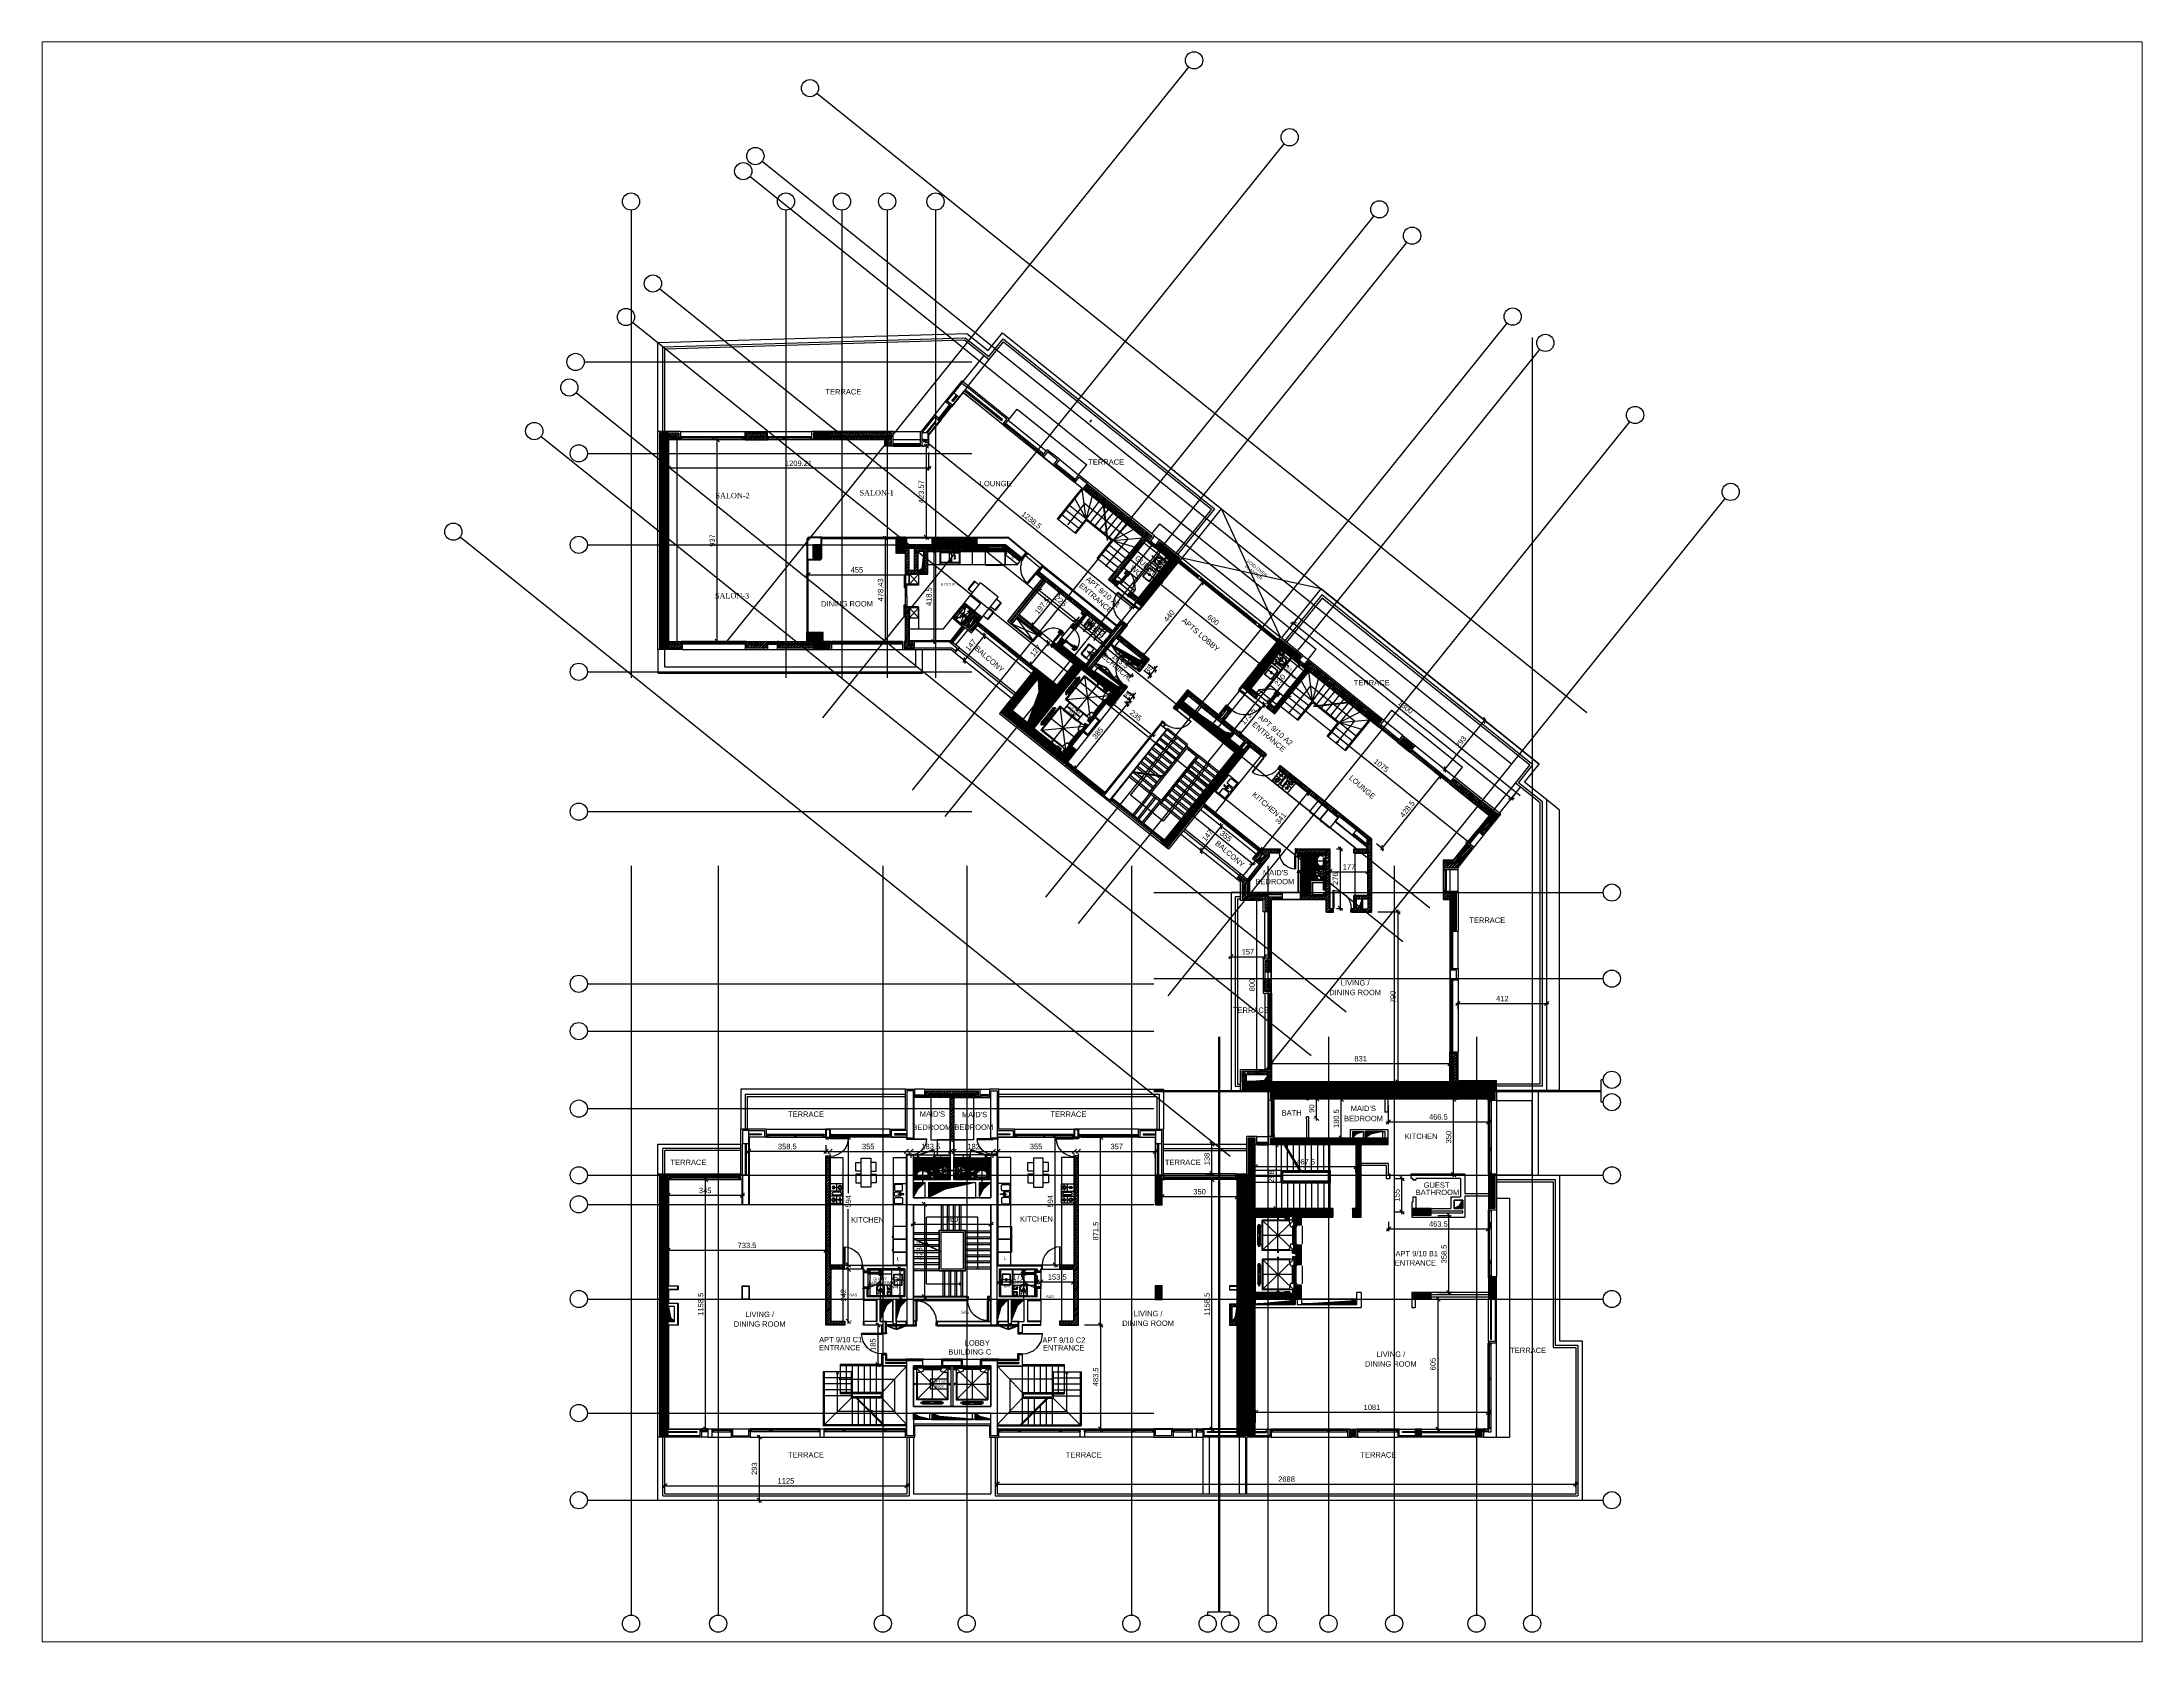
# Paper-space layout 'Layout1' of a CAD drawing. Extents: x 1.05 to 9.45, y 0.8 to 7.2.
# The model-space entities are those that its viewports show. They can reach past a viewport. Long polylines and large blocks are cut down to what shows.
import ezdxf
from ezdxf.enums import TextEntityAlignment as Align

# ---------------------------------------------------------------- set-up
doc = ezdxf.new("R2010")
doc.units = 0
doc.header["$MEASUREMENT"] = 0
doc.header["$PDMODE"] = 35
doc.header["$PDSIZE"] = 0.3
for name, pattern in [('AXIS_100$0$A-AXIS$0$PHANTOM', [2.5, 1.25, -0.25, 0.25, -0.25, 0.25, -0.25]), ('AXIS_50$0$DASHDOT2', [0.5, 0.25, -0.125, 0, -0.125]), ('CENTER', [2, 1.25, -0.25, 0.25, -0.25]), ('DASHDOTX2', [50.8, 25.4, -12.7, 0, -12.7]), ('DASHED2', [0.375, 0.25, -0.125]), ('HIDDEN2', [0.1875, 0.125, -0.0625]), ('ID-100-Furniture Plan$0$HIDDEN2', [0.1875, 0.125, -0.0625]), ('S-9-10TH$0$HIDDEN2', [0.1875, 0.125, -0.0625])]:
    doc.linetypes.add(name, pattern=pattern)
doc.layers.get('0').update_dxf_attribs({"linetype": 'CONTINUOUS'})
doc.layers.get('DEFPOINTS').update_dxf_attribs({"linetype": 'CONTINUOUS'})
for name, color, linetype in [('00 doors', 1, 'CONTINUOUS'), ('00 glass mirror water', 141, 'CONTINUOUS'), ('00 steel', 3, 'CONTINUOUS'), ('00 WALL', 255, 'CONTINUOUS'), ('00 wall hatch', 31, 'CONTINUOUS'), ('01-cartouche', 7, 'CONTINUOUS'), ('A-ALU', 9, 'CONTINUOUS'), ('A-ANNO-EVTRTAG', 7, 'CONTINUOUS'), ('A-ANNO-IDTAG', 7, 'CONTINUOUS'), ('A-asc', 15, 'CONTINUOUS'), ('A-AXIS-SANITARY', 10, 'DASHDOTX2'), ('A-BALUST', 1, 'CONTINUOUS'), ('A-closet', 252, 'CONTINUOUS'), ('A-CONC', 6, 'CONTINUOUS'), ('a-dim', 3, 'CONTINUOUS'), ('A-Door', 1, 'CONTINUOUS'), ('A-DOORS', 1, 'CONTINUOUS'), ('A-ELEV-VVF', 252, 'CONTINUOUS'), ('A-FLOR-FCL', 61, 'HIDDEN2'), ('A-FLOR-HRAL', 15, 'CONTINUOUS'), ('A-FLOR-PFIX', 61, 'CONTINUOUS'), ('A-FLOR-STRS', 40, 'CONTINUOUS'), ('A-FLOR-STRS-ARO', 1, 'CONTINUOUS'), ('A-HATCH', 8, 'CONTINUOUS'), ('A-HATCH-CONC', 8, 'CONTINUOUS'), ('A-HATCH-WALL', 8, 'CONTINUOUS'), ('a-kitchen', 95, 'CONTINUOUS'), ('A-MECHANICAL', 255, 'CONTINUOUS'), ('A-NOMENCLATURE', 3, 'CONTINUOUS'), ('A-PLASTER', 8, 'CONTINUOUS'), ('A-PORTE', 1, 'CONTINUOUS'), ('A-PROJ-TIL-BATH', 8, 'CONTINUOUS'), ('A-proj-wood', 5, 'CONTINUOUS'), ('A-PROJ1', 9, 'CONTINUOUS'), ('A-PROJ1H', 9, 'HIDDEN2'), ('A-PROJECTION', 9, 'CONTINUOUS'), ('a-revetement', 1, 'CONTINUOUS'), ('A-SANIT', 95, 'CONTINUOUS'), ('A-sect-marble', 1, 'CONTINUOUS'), ('A-SECT-TILE', 12, 'CONTINUOUS'), ('a-shaft', 251, 'CONTINUOUS'), ('A-SHAFT 9-10TH', 9, 'CONTINUOUS'), ('A-STAIR', 9, 'CONTINUOUS'), ('a-stru-fac', 200, 'CONTINUOUS'), ('a-text-red', 10, 'CONTINUOUS'), ('A-WALL', 4, 'CONTINUOUS'), ('AR-PROJ1', 15, 'CONTINUOUS'), ('AXIS_100$0$A-AXIS-100', 10, 'AXIS_100$0$A-AXIS$0$PHANTOM'), ('AXIS_50$0$A-AXIS-50', 10, 'AXIS_50$0$DASHDOT2'), ('ID-100-Furniture Plan$0$A-ALU', 9, 'CONTINUOUS'), ('ID-100-Furniture Plan$0$A-asc', 15, 'CONTINUOUS'), ('ID-100-Furniture Plan$0$A-FLOR-HRAL', 15, 'CONTINUOUS'), ('ID-100-Furniture Plan$0$A-FLOR-STRS', 41, 'CONTINUOUS'), ('ID-100-Furniture Plan$0$A-PROJECTION', 8, 'CONTINUOUS'), ('ID-100-Furniture Plan$0$a-revetement', 1, 'CONTINUOUS'), ('ID-100-Furniture Plan$0$a-shaft', 251, 'CONTINUOUS'), ('ID-100-Furniture Plan$0$A-STAIR', 9, 'CONTINUOUS'), ('ID-100-Furniture Plan$0$A-STRUCHATCH', 8, 'CONTINUOUS'), ('ID-100-Furniture Plan$0$A-STRUCTURE', 6, 'CONTINUOUS'), ('ID-100-Furniture Plan$0$A-WALL', 3, 'CONTINUOUS'), ('ID-100-Furniture Plan$0$S-9-10TH$0$A-SHAFT 9-10TH', 8, 'CONTINUOUS'), ('Layer1', 230, 'CONTINUOUS'), ('N-PLOT', 5, 'CONTINUOUS'), ('S-9-10TH$0$A-SHAFT 1ST', 8, 'CONTINUOUS'), ('S-9-10TH$0$A-SHAFT 9-10TH', 8, 'CONTINUOUS'), ('S-9-10TH$0$A-STR 9-10TH', 2, 'CONTINUOUS'), ('S-9-10TH$0$S-DROPBEAM 9-10th', 2, 'S-9-10TH$0$HIDDEN2'), ('TEXT', 8, 'CONTINUOUS'), ('walls', 7, 'CONTINUOUS')]:
    doc.layers.add(name, color=color, linetype=linetype)
doc.styles.add('A100-STEXT', font='ARIAL.TTF', dxfattribs={"height": 0.25})
doc.styles.add('BLOCK', font='ARIAL.TTF', dxfattribs={"width": 0.8, "height": 0.25})
doc.styles.add('ROMANS', font='romans')
doc.styles.add('STYLE1', font='ARIAL.TTF')
doc.dimstyles.new('A100-DIM', dxfattribs={"dimtxt": 0.25, "dimasz": 0.2, "dimexe": 0.1, "dimexo": 0.3, "dimgap": 0.1, "dimtad": 1, "dimlfac": 100, "dimdsep": 46, "dimtxsty": 'A100-STEXT', "dimblk1": 'OBLIQUE', "dimblk2": 'OBLIQUE', "dimsah": 1, "dimcen": -0.05, "dimdle": 0.1, "dimclrd": 15, "dimclre": 15, "dimclrt": 256, "dimadec": 0, "dimazin": 0, "dimtfac": 0.28, "dimtix": 1, "dimtmove": 2, "dimatfit": 3, "dimldrblk": 'OBLIQUE', "dimfxl": 0, "dimtolj": 1, "dimarcsym": 0})
doc.dimstyles.new('A50-DIM', dxfattribs={"dimtxt": 0.1, "dimasz": 0.05, "dimexe": 0.05, "dimexo": 0.1, "dimgap": 0.05, "dimtad": 1, "dimlfac": 100, "dimrnd": 0.5, "dimdsep": 46, "dimtxsty": 'STYLE1', "dimblk": 'OBLIQUE', "dimcen": 0.05, "dimdle": 0.05, "dimclrd": 35, "dimclre": 35, "dimclrt": 256, "dimadec": 0, "dimazin": 0, "dimtfac": 1.4, "dimtix": 1, "dimtmove": 2, "dimatfit": 3, "dimldrblk": 'OPEN90', "dimfxl": 0, "dimtolj": 1, "dimarcsym": 0})
pattern_1 = [(45, (463.73762, -5e-11), (-0.022097087, 0.022097087), [])]
pattern_2 = [(45, (463.73762, -5e-11), (-0.06629126, 0.06629126), []), (45, (463.78181, -5e-11), (-0.06629126, 0.06629126), [])]
pattern_3 = [(45, (463.73762, 4e-15), (-0.06629126, 0.06629126), []), (45, (463.78181, 4e-15), (-0.06629126, 0.06629126), [])]
pattern_4 = [(315, (463.73762, -5e-11), (0.014142136, 0.014142136), [])]
pattern_5 = [(45, (463.73762, 4e-15), (-0.022097087, 0.022097087), [])]
pattern_6 = [(45, (475.46599, 19.35), (-0.06629126, 0.06629126), []), (45, (475.51018, 19.35), (-0.06629126, 0.06629126), [])]
pattern_7 = [(45, (322.882076, 636.443142), (-0.0265165043, 0.0265165043), [])]
pattern_8 = [(45, (133.364982, -465.204038), (-0.01325825215, 0.01325825215), []), (135, (133.364982, -465.204038), (-0.01325825215, -0.01325825215), [])]
pattern_9 = [(40.532486, (448.082978, 27.233274), (-0.016246977, 0.01900094), [])]
pattern_10 = [(315, (463.73762, 7e-11), (0.014142136, 0.014142136), [])]
pattern_11 = [(40.532486, (456.156187, -5.163988), (-0.016246977, 0.01900094), [])]

# ---------------------------------------------------------------- blocks, each defined once
blk = doc.blocks.new('A$C2C800AC9')
at = {"layer": 'A-PROJ-TIL-BATH'}
for p, q in [((-0.021, 0), (1.1, 0)), ((0, -1.9), (0, 0.05)), ((0.05, -1.9), (0.05, 0.05)), ((0.1, -1.9), (0.1, 0.05)), ((0.15, -1.9), (0.15, 0.05)), ((0.2, -1.9), (0.2, 0.05)), ((0.25, -1.9), (0.25, 0.05)), ((0.3, -1.9), (0.3, 0.05)), ((0.35, -1.9), (0.35, 0.05)), ((0.4, -1.9), (0.4, 0.05)), ((0.45, -1.2), (0.45, 0.05)), ((0.5, -1.2), (0.5, 0.05)), ((0.55, -1.2), (0.55, 0.05)), ((0.6, -0.743), (0.6, 0.05)), ((0.65, -0.71), (0.65, 0.05)), ((0.7, -0.123), (0.7, 0.05)), ((0.75, -0.072), (0.75, 0.05)), ((0.8, -0.041), (0.8, 0.05)), ((0.85, -0.027), (0.85, 0.05)), ((0.9, -0.026), (0.9, 0.05)), ((0.95, -0.031), (0.95, 0.05)), ((1, -0.043), (1, 0.05)), ((1.05, -0.061), (1.05, 0.05)), ((-0.05, 0), (-0.04, 0)), ((-0.05, -0.1), (0.719, -0.1)), ((-0.05, -0.15), (0.683, -0.15)), ((-0.05, -0.2), (0.667, -0.2)), ((-0.05, -0.25), (0.658, -0.25)), ((-0.05, -0.3), (0.655, -0.3)), ((-0.05, -0.35), (0.658, -0.35)), ((-0.05, -0.4), (0.667, -0.4)), ((-0.05, -0.45), (0.683, -0.45)), ((-0.05, -0.5), (0.719, -0.5)), ((-0.05, -0.55), (0.783, -0.55)), ((-0.05, -0.6), (1.1, -0.6)), ((-0.05, -0.65), (1.1, -0.65)), ((-0.05, -0.7), (0.673, -0.7)), ((-0.05, -0.75), (0.593, -0.75)), ((-0.05, -0.75), (0.591, -0.75)), ((-0.05, -0.85), (-0.04, -0.85)), ((-0.05, -0.9), (0.559, -0.9)), ((-0.05, -0.95), (0.591, -0.95)), ((-0.034, -0.05), (0.783, -0.05)), ((-0.034, -0.8), (0.56, -0.8)), ((-0.021, -0.85), (0.55, -0.85)), ((0.6, -1.2), (0.6, -0.959)), ((0.7, -0.692), (0.7, -0.477)), ((0.75, -0.683), (0.75, -0.528)), ((0.8, -0.683), (0.8, -0.559)), ((0.85, -0.686), (0.85, -0.573)), ((0.9, -0.691), (0.9, -0.574)), ((0.95, -0.696), (0.95, -0.569)), ((0.98, -0.7), (1.1, -0.7)), ((1, -0.703), (1, -0.557)), ((1.021, -0.05), (1.1, -0.05)), ((1.021, -0.55), (1.1, -0.55)), ((1.05, -0.709), (1.05, -0.539)), ((-0.05, -1), (0.667, -1)), ((-0.05, -1.05), (0.7, -1.05)), ((-0.05, -1.1), (0.7, -1.1)), ((-0.05, -1.15), (0.7, -1.15)), ((-0.05, -1.2), (1.1, -1.2)), ((-0.05, -1.25), (0.4, -1.25)), ((-0.05, -1.3), (0.4, -1.3)), ((-0.05, -1.35), (0.4, -1.35)), ((-0.05, -1.4), (0.4, -1.4)), ((-0.05, -1.45), (0.4, -1.45)), ((-0.05, -1.5), (0.4, -1.5)), ((-0.05, -1.55), (0.4, -1.55)), ((-0.05, -1.6), (0.4, -1.6)), ((-0.05, -1.65), (0.4, -1.65)), ((-0.05, -1.7), (0.4, -1.7)), ((-0.05, -1.75), (0.4, -1.75)), ((-0.05, -1.8), (0.4, -1.8)), ((-0.05, -1.85), (0.4, -1.85)), ((0.65, -1.2), (0.65, -0.993)), ((0.7, -1.2), (0.7, -1.011)), ((0.9, -1.2), (0.9, -1.011)), ((0.988, -1), (1.1, -1)), ((1, -1), (1, -0.998)), ((1.05, -1), (1.05, -0.991))]:
    blk.add_line(p, q, dxfattribs=at)
blk = doc.blocks.new('sink')
at = {"layer": 'a-kitchen'}
for p, q in [((0.17, -0.5), (0.395, -0.5)), ((0.325, -0.43), (0.325, -0.565))]:
    blk.add_line(p, q, dxfattribs=at)
blk.add_lwpolyline([(0.6, -1), (0.6, 0), (0, 0), (0, -1)], close=True, dxfattribs=at)
for points in [[(0.134, -0.48), (0.316, -0.485, -0.89936), (0.316, -0.515), (0.134, -0.52, -0.70892)], [(0.225, -0.05), (0.5, -0.05, -0.414214), (0.55, -0.1), (0.55, -0.3, -0.414214), (0.5, -0.35), (0.225, -0.35, -0.414214), (0.175, -0.3), (0.175, -0.1, -0.414214)], [(0.225, -0.95), (0.5, -0.95, 0.414214), (0.55, -0.9), (0.55, -0.7, 0.414214), (0.5, -0.65), (0.225, -0.65, 0.414214), (0.175, -0.7), (0.175, -0.9, 0.414214)]]:
    blk.add_lwpolyline(points, format="xyb", close=True, dxfattribs=at)
blk.add_lwpolyline([(0.255, -0.516), (0.255, -0.55, 0.414214), (0.305, -0.6), (0.5, -0.6, 0.414214), (0.55, -0.55), (0.55, -0.45, 0.414214), (0.5, -0.4), (0.305, -0.4, 0.414214), (0.255, -0.45), (0.255, -0.484, 62.569326)], format="xyb", dxfattribs=at)
for radius, start, end in [(0.03, 211.86593, 148.13407), (0.02, 229.21522, 130.78479)]:
    blk.add_arc((0.325, -0.5), radius, start, end, dxfattribs=at)
blk = doc.blocks.new('oven')
at = {"layer": 'a-kitchen'}
for p, q in [((0.314, 0), (0.314, -0.327)), ((0.314, 0), (0.314, -0.327)), ((0.594, -0.327), (0, -0.327)), ((0.6, -0.327), (0, -0.327)), ((0.594, -0.567), (0, -0.567)), ((0.6, -0.567), (0, -0.567)), ((0.164, -0.378), (0.464, -0.378)), ((0.164, -0.378), (0.464, -0.378)), ((0.164, -0.388), (0.464, -0.388)), ((0.164, -0.388), (0.464, -0.388)), ((0.464, -0.512), (0.164, -0.512)), ((0.464, -0.512), (0.164, -0.512)), ((0.464, -0.522), (0.164, -0.522)), ((0.464, -0.522), (0.164, -0.522)), ((0.186, -0.733), (0.281, -0.733)), ((0.186, -0.733), (0.281, -0.733)), ((0.199, -0.16), (0.281, -0.16)), ((0.199, -0.16), (0.281, -0.16)), ((0.314, -0.567), (0.314, -0.9)), ((0.314, -0.567), (0.314, -0.9)), ((0.441, -0.16), (0.346, -0.16)), ((0.441, -0.16), (0.346, -0.16)), ((0.428, -0.733), (0.346, -0.733)), ((0.428, -0.733), (0.346, -0.733)), ((0.464, -0.138), (0.464, -0.043)), ((0.464, -0.138), (0.464, -0.043)), ((0.464, -0.183), (0.464, -0.278)), ((0.464, -0.183), (0.464, -0.278)), ((0.464, -0.698), (0.464, -0.616)), ((0.464, -0.698), (0.464, -0.616)), ((0.464, -0.769), (0.464, -0.851)), ((0.464, -0.769), (0.464, -0.851)), ((0.486, -0.16), (0.581, -0.16)), ((0.486, -0.16), (0.581, -0.16)), ((0.499, -0.733), (0.581, -0.733)), ((0.499, -0.733), (0.581, -0.733))]:
    blk.add_line(p, q, dxfattribs=at)
blk.add_lwpolyline([(0, -0.9), (0, 0), (0.6, 0), (0.6, -0.9)], close=True, dxfattribs=at)
for centre, radius in [((0.164, -0.16), 0.0904), ((0.164, -0.16), 0.0904), ((0.164, -0.16), 0.0804), ((0.164, -0.16), 0.0804), ((0.164, -0.733), 0.0597), ((0.164, -0.733), 0.0597), ((0.164, -0.16), 0.0514), ((0.164, -0.16), 0.0514), ((0.164, -0.733), 0.0497), ((0.164, -0.733), 0.0497), ((0.164, -0.733), 0.0299), ((0.164, -0.733), 0.0299), ((0.464, -0.733), 0.0904), ((0.464, -0.733), 0.0904), ((0.464, -0.733), 0.0804), ((0.464, -0.733), 0.0804), ((0.464, -0.16), 0.0597), ((0.464, -0.16), 0.0597), ((0.464, -0.733), 0.0514), ((0.464, -0.733), 0.0514), ((0.464, -0.16), 0.0497), ((0.464, -0.16), 0.0497), ((0.464, -0.16), 0.0299), ((0.464, -0.16), 0.0299)]:
    blk.add_circle(centre, radius, dxfattribs=at)
for centre, radius, start, end in [((0.164, -0.45), 0.0719, 90, 270), ((0.164, -0.45), 0.0719, 90, 270), ((0.164, -0.45), 0.0619, 90, 270), ((0.164, -0.45), 0.0619, 90, 270), ((0.464, -0.45), 0.0719, 270, 90), ((0.464, -0.45), 0.0719, 270, 90), ((0.464, -0.45), 0.0619, 270, 90), ((0.464, -0.45), 0.0619, 270, 90)]:
    blk.add_arc(centre, radius, start, end, dxfattribs=at)
blk = doc.blocks.new('frigo')
at = {"layer": 'a-kitchen'}
for p, q in [((-0.631, 0), (0, 0)), ((-0.631, -0.097), (-0.663, -0.097)), ((-0.663, -0.097), (-0.663, -0.11)), ((-0.631, -0.097), (-0.663, -0.097)), ((-0.663, -0.097), (-0.663, -0.11)), ((-0.631, -0.11), (-0.663, -0.11)), ((-0.631, -0.11), (-0.663, -0.11)), ((-0.631, -0.6), (-0.631, 0)), ((-0.631, -0.6), (-0.631, 0)), ((-0.599, 0), (-0.599, -0.6)), ((-0.599, 0), (-0.599, -0.6))]:
    blk.add_line(p, q, dxfattribs=at)
blk.add_lwpolyline([(-0.631, -0.6), (-0.631, 0), (0, 0), (0, -0.6)], close=True, dxfattribs=at)
blk = doc.blocks.new('A-AXIS$0$block-elevator')
at = {"color": 0}
for p, q in [((1.571, 1.555), (-0.109, 1.555)), ((-0.109, 1.5), (-0.109, 1.555)), ((1.571, 1.5), (-0.109, 1.5)), ((1.561, 1.47), (-0.099, 1.47)), ((-0.099, 1.405), (-0.099, 1.47)), ((0, 1.405), (-0.099, 1.405)), ((1.462, 0), (0, 1.47)), ((0, 0), (1.462, 1.47)), ((0, 1.405), (0, 0)), ((0.031, 1.27), (0.031, 0.03)), ((0.126, 1.27), (0.031, 1.27)), ((0.331, 1.33), (0.126, 1.27)), ((0.311, 1.548), (0.311, 1.507)), ((0.311, 1.548), (1.151, 1.548)), ((0.311, 1.507), (1.151, 1.507)), ((0.311, 1.45), (1.151, 1.45)), ((0.311, 1.45), (0.311, 1.41)), ((0.311, 1.41), (1.151, 1.41)), ((0.331, 1.33), (0.331, 1.41)), ((0.731, 1.41), (0.731, 0)), ((1.131, 1.33), (1.131, 1.41)), ((1.131, 1.33), (1.336, 1.27)), ((1.151, 1.548), (1.151, 1.507)), ((1.151, 1.45), (1.151, 1.41)), ((1.431, 1.27), (1.336, 1.27)), ((1.431, 1.27), (1.431, 0.03)), ((1.462, 1.405), (1.462, 0)), ((1.561, 1.405), (1.462, 1.405)), ((1.561, 1.405), (1.561, 1.47)), ((1.571, 1.5), (1.571, 1.555)), ((1.606, -0.315), (1.606, 1.585)), ((1.706, -0.315), (1.706, 1.585)), ((1.741, 1.555), (3.421, 1.555)), ((1.741, 1.5), (1.741, 1.555)), ((1.741, 1.5), (3.421, 1.5)), ((1.751, 1.47), (3.411, 1.47)), ((1.751, 1.405), (1.751, 1.47)), ((1.751, 1.405), (1.85, 1.405)), ((3.312, 0), (1.85, 1.47)), ((1.85, 0), (3.312, 1.47)), ((1.85, 1.405), (1.85, 0)), ((1.881, 1.27), (1.976, 1.27)), ((1.881, 1.27), (1.881, 0.03)), ((2.181, 1.33), (1.976, 1.27)), ((2.161, 1.548), (2.161, 1.507)), ((3.001, 1.548), (2.161, 1.548)), ((3.001, 1.507), (2.161, 1.507)), ((3.001, 1.45), (2.161, 1.45)), ((2.161, 1.45), (2.161, 1.41)), ((3.001, 1.41), (2.161, 1.41)), ((2.181, 1.33), (2.181, 1.41)), ((2.581, 1.41), (2.581, 0)), ((2.981, 1.33), (2.981, 1.41)), ((2.981, 1.33), (3.186, 1.27)), ((3.001, 1.548), (3.001, 1.507)), ((3.001, 1.45), (3.001, 1.41)), ((3.186, 1.27), (3.281, 1.27)), ((3.281, 1.27), (3.281, 0.03)), ((3.312, 1.405), (3.312, 0)), ((3.312, 1.405), (3.411, 1.405)), ((3.411, 1.405), (3.411, 1.47)), ((3.421, 1.5), (3.421, 1.555)), ((-0.081, 0.773), (-0.081, 0.698)), ((-0.078, 0.773), (-0.081, 0.773)), ((-0.078, 0.698), (-0.081, 0.698)), ((-0.074, 0.742), (-0.076, 0.77)), ((-0.076, 0.7), (-0.074, 0.728)), ((-0.051, 0.738), (-0.07, 0.738)), ((-0.051, 0.732), (-0.07, 0.732)), ((-0.049, 0.74), (-0.049, 0.74)), ((-0.02, 0.74), (-0.049, 0.74)), ((-0.049, 0.731), (-0.049, 0.73)), ((-0.02, 0.73), (-0.049, 0.73)), ((-0.019, 0.739), (-0.02, 0.74)), ((-0.02, 0.73), (-0.019, 0.731)), ((-0.019, 0.739), (-0.019, 0.731)), ((1.481, 0.735), (-0.019, 0.735)), ((1.462, 0), (0, 0)), ((1.431, 0.03), (0.031, 0.03)), ((1.481, 0.739), (1.482, 0.74)), ((1.481, 0.739), (1.481, 0.731)), ((1.482, 0.73), (1.481, 0.731)), ((1.482, 0.74), (1.511, 0.74)), ((1.482, 0.73), (1.511, 0.73)), ((1.511, 0.74), (1.511, 0.74)), ((1.511, 0.731), (1.511, 0.73)), ((1.512, 0.738), (1.532, 0.738)), ((1.512, 0.732), (1.532, 0.732)), ((1.536, 0.742), (1.538, 0.77)), ((1.538, 0.7), (1.536, 0.728)), ((1.54, 0.773), (1.543, 0.773)), ((1.54, 0.698), (1.543, 0.698)), ((1.543, 0.773), (1.543, 0.698)), ((1.769, 0.773), (1.769, 0.698)), ((1.772, 0.773), (1.769, 0.773)), ((1.772, 0.698), (1.769, 0.698)), ((1.776, 0.742), (1.774, 0.77)), ((1.774, 0.7), (1.776, 0.728)), ((1.8, 0.738), (1.78, 0.738)), ((1.8, 0.732), (1.78, 0.732)), ((1.801, 0.74), (1.801, 0.74)), ((1.83, 0.74), (1.801, 0.74)), ((1.801, 0.731), (1.801, 0.73)), ((1.83, 0.73), (1.801, 0.73)), ((1.831, 0.739), (1.83, 0.74)), ((1.83, 0.73), (1.831, 0.731)), ((1.831, 0.739), (1.831, 0.731)), ((1.831, 0.735), (3.331, 0.735)), ((1.85, 0), (3.312, 0)), ((1.881, 0.03), (3.281, 0.03)), ((3.331, 0.739), (3.332, 0.74)), ((3.331, 0.739), (3.331, 0.731)), ((3.332, 0.73), (3.331, 0.731)), ((3.332, 0.74), (3.361, 0.74)), ((3.332, 0.73), (3.361, 0.73)), ((3.361, 0.74), (3.361, 0.74)), ((3.361, 0.731), (3.361, 0.73)), ((3.363, 0.738), (3.382, 0.738)), ((3.363, 0.732), (3.382, 0.732)), ((3.386, 0.742), (3.388, 0.77)), ((3.388, 0.7), (3.386, 0.728)), ((3.39, 0.773), (3.393, 0.773)), ((3.39, 0.698), (3.393, 0.698)), ((3.393, 0.773), (3.393, 0.698)), ((0.221, -0.129), (0.221, -0.096)), ((0.221, -0.096), (0.223, -0.096)), ((0.221, -0.183), (0.221, -0.151)), ((0.221, -0.183), (0.223, -0.183)), ((0.223, -0.129), (0.223, -0.096)), ((0.223, -0.183), (0.223, -0.151)), ((0.276, -0.132), (0.226, -0.132)), ((0.276, -0.134), (0.226, -0.134)), ((0.276, -0.146), (0.226, -0.146)), ((0.276, -0.148), (0.226, -0.148)), ((0.279, -0.143), (0.279, -0.137)), ((0.281, -0.075), (1.181, -0.205)), ((0.281, -0.205), (1.181, -0.075)), ((1.181, -0.075), (0.281, -0.075)), ((0.281, -0.075), (0.281, -0.205)), ((0.281, -0.137), (0.281, -0.143)), ((0.281, -0.14), (1.181, -0.14)), ((1.181, -0.205), (0.281, -0.205)), ((1.181, -0.075), (1.181, -0.205)), ((1.181, -0.137), (1.181, -0.143)), ((1.183, -0.143), (1.183, -0.137)), ((1.186, -0.132), (1.236, -0.132)), ((1.186, -0.134), (1.236, -0.134)), ((1.186, -0.146), (1.236, -0.146)), ((1.186, -0.148), (1.236, -0.148)), ((1.239, -0.129), (1.239, -0.096)), ((1.241, -0.096), (1.239, -0.096)), ((1.239, -0.183), (1.239, -0.151)), ((1.241, -0.183), (1.239, -0.183)), ((1.241, -0.129), (1.241, -0.096)), ((1.241, -0.183), (1.241, -0.151)), ((2.071, -0.129), (2.071, -0.096)), ((2.071, -0.096), (2.073, -0.096)), ((2.071, -0.183), (2.071, -0.151)), ((2.071, -0.183), (2.073, -0.183)), ((2.073, -0.129), (2.073, -0.096)), ((2.073, -0.183), (2.073, -0.151)), ((2.126, -0.132), (2.076, -0.132)), ((2.126, -0.134), (2.076, -0.134)), ((2.126, -0.146), (2.076, -0.146)), ((2.126, -0.148), (2.076, -0.148)), ((2.129, -0.143), (2.129, -0.137)), ((3.031, -0.205), (2.131, -0.075)), ((3.031, -0.075), (2.131, -0.205)), ((2.131, -0.075), (3.031, -0.075)), ((2.131, -0.075), (2.131, -0.205)), ((2.131, -0.137), (2.131, -0.143)), ((3.031, -0.14), (2.131, -0.14)), ((2.131, -0.205), (3.031, -0.205)), ((3.031, -0.075), (3.031, -0.205)), ((3.031, -0.137), (3.031, -0.143)), ((3.033, -0.143), (3.033, -0.137)), ((3.036, -0.132), (3.086, -0.132)), ((3.036, -0.134), (3.086, -0.134)), ((3.036, -0.146), (3.086, -0.146)), ((3.036, -0.148), (3.086, -0.148)), ((3.089, -0.129), (3.089, -0.096)), ((3.091, -0.096), (3.089, -0.096)), ((3.089, -0.183), (3.089, -0.151)), ((3.091, -0.183), (3.089, -0.183)), ((3.091, -0.129), (3.091, -0.096)), ((3.091, -0.183), (3.091, -0.151))]:
    blk.add_line(p, q, dxfattribs=at)
for points in [[(0.325, 1.548, 0.414214), (0.331, 1.553), (0.331, 1.592, 0.414214), (0.325, 1.597), (0.296, 1.597), (0.296, 1.594), (0.325, 1.594, -0.414214), (0.328, 1.592), (0.328, 1.553, -0.414214), (0.325, 1.55), (0.296, 1.55), (0.296, 1.548)], [(1.137, 1.55), (1.166, 1.55), (1.166, 1.548), (1.137, 1.548, -0.414214), (1.131, 1.553), (1.131, 1.592, -0.414214), (1.137, 1.597), (1.166, 1.597), (1.166, 1.594), (1.137, 1.594, 0.414214), (1.134, 1.592), (1.134, 1.553, 0.414214)], [(2.175, 1.55), (2.146, 1.55), (2.146, 1.548), (2.175, 1.548, 0.414214), (2.181, 1.553), (2.181, 1.592, 0.414214), (2.175, 1.597), (2.146, 1.597), (2.146, 1.594), (2.175, 1.594, -0.414214), (2.178, 1.592), (2.178, 1.553, -0.414214)], [(2.987, 1.548, -0.414214), (2.981, 1.553), (2.981, 1.592, -0.414214), (2.987, 1.597), (3.016, 1.597), (3.016, 1.594), (2.987, 1.594, 0.414214), (2.984, 1.592), (2.984, 1.553, 0.414214), (2.987, 1.55), (3.016, 1.55), (3.016, 1.548)]]:
    blk.add_lwpolyline(points, format="xyb", close=True, dxfattribs=at)
for centre, radius, start, end in [((-0.078, 0.77), 0.0025, 3.31778, 90), ((-0.078, 0.7), 0.0025, 270, 356.68222), ((-0.07, 0.742), 0.004, 183.31778, 270), ((-0.07, 0.728), 0.004, 90, 176.68222), ((-0.051, 0.74), 0.0015, 270, 0), ((-0.051, 0.731), 0.0015, 0, 90), ((1.512, 0.74), 0.0015, 180, 270), ((1.512, 0.731), 0.0015, 90, 180), ((1.532, 0.742), 0.004, 270, 356.68222), ((1.532, 0.728), 0.004, 3.31778, 90), ((1.54, 0.77), 0.0025, 90, 176.68222), ((1.54, 0.7), 0.0025, 183.31778, 270), ((1.772, 0.77), 0.0025, 3.31778, 90), ((1.772, 0.7), 0.0025, 270, 356.68222), ((1.78, 0.742), 0.004, 183.31778, 270), ((1.78, 0.728), 0.004, 90, 176.68222), ((1.8, 0.74), 0.0015, 270, 0), ((1.8, 0.731), 0.0015, 0, 90), ((3.363, 0.74), 0.0015, 180, 270), ((3.363, 0.731), 0.0015, 90, 180), ((3.382, 0.742), 0.004, 270, 356.68222), ((3.382, 0.728), 0.004, 3.31778, 90), ((3.39, 0.77), 0.0025, 90, 176.68222), ((3.39, 0.7), 0.0025, 183.31778, 270), ((0.226, -0.129), 0.005, 180, 270), ((0.226, -0.151), 0.005, 90, 180), ((0.226, -0.129), 0.003, 180, 270), ((0.226, -0.151), 0.003, 90, 180), ((0.276, -0.137), 0.005, 0, 90), ((0.276, -0.137), 0.003, 0, 90), ((0.276, -0.143), 0.005, 270, 0), ((0.276, -0.143), 0.003, 270, 0), ((1.186, -0.137), 0.005, 90, 180), ((1.186, -0.143), 0.005, 180, 270), ((1.186, -0.137), 0.003, 90, 180), ((1.186, -0.143), 0.003, 180, 270), ((1.236, -0.129), 0.005, 270, 0), ((1.236, -0.129), 0.003, 270, 0), ((1.236, -0.151), 0.005, 0, 90), ((1.236, -0.151), 0.003, 0, 90), ((2.076, -0.129), 0.005, 180, 270), ((2.076, -0.151), 0.005, 90, 180), ((2.076, -0.129), 0.003, 180, 270), ((2.076, -0.151), 0.003, 90, 180), ((2.126, -0.137), 0.005, 0, 90), ((2.126, -0.137), 0.003, 0, 90), ((2.126, -0.143), 0.005, 270, 0), ((2.126, -0.143), 0.003, 270, 0), ((3.036, -0.137), 0.005, 90, 180), ((3.036, -0.143), 0.005, 180, 270), ((3.036, -0.137), 0.003, 90, 180), ((3.036, -0.143), 0.003, 180, 270), ((3.086, -0.129), 0.005, 270, 0), ((3.086, -0.129), 0.003, 270, 0), ((3.086, -0.151), 0.005, 0, 90), ((3.086, -0.151), 0.003, 0, 90)]:
    blk.add_arc(centre, radius, start, end, dxfattribs=at)
blk = doc.blocks.new('Rail3kg')
for p, q in [((3, 0), (-3, 0)), ((-43.5, -58), (-11, -58)), ((-43.5, -60), (-43.5, -58)), ((-43.5, -60), (-11, -60)), ((-8, -5), (-8, -55)), ((-6, -5), (-6, -55)), ((-3, -2), (3, -2)), ((6, -5), (6, -55)), ((8, -5), (8, -55)), ((11, -58), (43.5, -58)), ((11, -60), (43.5, -60)), ((43.5, -60), (43.5, -58))]:
    blk.add_line(p, q)
for centre, radius, start, end in [((-3, -5), 5, 90, 180), ((3, -5), 5, 0, 90), ((-11, -55), 5, 270, 360), ((-11, -55), 3, 270, 0), ((-3, -5), 3, 90, 180), ((3, -5), 3, 0, 90), ((11, -55), 5, 180, 270), ((11, -55), 3, 180, 270)]:
    blk.add_arc(centre, radius, start, end)
blk = doc.blocks.new('T75-3')
for p, q in [((1, 5), (0, 4)), ((0, -4), (0, 4)), ((1, 5), (30, 5)), ((30, 4), (30, 5)), ((32, 3), (51, 3)), ((57, 35), (55, 7)), ((59, 37), (62, 37)), ((62, -38), (62, 37)), ((0, -4), (1, -5)), ((1, -5), (30, -5)), ((30, -5), (30, -4)), ((32, -3), (51, -3)), ((55, -7), (57, -35)), ((59, -38), (62, -38))]:
    blk.add_line(p, q)
for centre, radius, start, end in [((32, 4), 1.5, 180, 270), ((51, 7), 4, 270, 356.68222), ((59, 35), 2.5, 90, 176.68222), ((32, -4), 1.5, 90, 180), ((51, -7), 4, 3.31778, 90), ((59, -35), 2.5, 183.31778, 270)]:
    blk.add_arc(centre, radius, start, end)
blk = doc.blocks.new('ascenseurs')
at = {"layer": 'A-asc'}
for p, q in [((1.6, 0.03), (1.6, 0.03)), ((1.815, 0), (1.87, 0)), ((1.815, -1.68), (1.815, 0)), ((1.87, -1.68), (1.87, 0)), ((0.24, -0.39), (0.11, -0.39)), ((0.11, -1.29), (0.11, -0.39)), ((0.24, -0.39), (0.11, -1.29)), ((0.11, -0.39), (0.24, -1.29)), ((0.175, -0.39), (0.175, -1.29)), ((0.24, -1.29), (0.24, -0.39)), ((1.72, -0.134), (0.315, -0.134)), ((0.315, -1.546), (1.785, -0.134)), ((0.315, -0.134), (1.785, -1.546)), ((0.315, -1.546), (0.315, -0.134)), ((1.725, -0.84), (0.315, -0.84)), ((1.585, -0.165), (0.345, -0.165)), ((0.345, -1.515), (0.345, -0.165)), ((1.05, -1.565), (1.05, -0.115)), ((1.585, -0.235), (1.585, -0.165)), ((1.645, -0.44), (1.585, -0.235)), ((1.645, -0.44), (1.725, -0.44)), ((1.72, -0.01), (1.785, -0.01)), ((1.72, -0.134), (1.72, -0.01)), ((1.765, -0.42), (1.725, -0.42)), ((1.725, -0.42), (1.725, -1.26)), ((1.765, -0.42), (1.765, -1.26)), ((1.785, -1.67), (1.785, -0.01)), ((1.862, -0.42), (1.822, -0.42)), ((1.822, -0.42), (1.822, -1.26)), ((1.862, -0.42), (1.862, -1.26)), ((0.24, -1.29), (0.11, -1.29)), ((1.72, -1.546), (0.315, -1.546)), ((1.585, -1.515), (0.345, -1.515)), ((1.05, -1.935), (1.05, -3.385)), ((1.645, -1.24), (1.585, -1.445)), ((1.585, -1.515), (1.585, -1.445)), ((1.645, -1.24), (1.725, -1.24)), ((1.72, -1.67), (1.72, -1.546)), ((1.72, -1.67), (1.785, -1.67)), ((1.72, -1.83), (1.72, -1.954)), ((1.72, -1.83), (1.785, -1.83)), ((1.765, -1.26), (1.725, -1.26)), ((1.785, -1.83), (1.785, -3.49)), ((1.815, -1.68), (1.87, -1.68)), ((1.815, -1.82), (1.87, -1.82)), ((1.815, -1.82), (1.815, -3.5)), ((1.862, -1.26), (1.822, -1.26)), ((1.87, -1.82), (1.87, -3.5)), ((0.24, -2.21), (0.11, -2.21)), ((0.11, -2.21), (0.11, -3.11)), ((0.24, -3.11), (0.11, -2.21)), ((0.11, -3.11), (0.24, -2.21)), ((0.175, -3.11), (0.175, -2.21)), ((0.24, -2.21), (0.24, -3.11)), ((1.72, -1.954), (0.315, -1.954)), ((0.315, -1.954), (1.785, -3.366)), ((0.315, -3.366), (1.785, -1.954)), ((0.315, -1.954), (0.315, -3.366)), ((1.725, -2.66), (0.315, -2.66)), ((1.585, -1.985), (0.345, -1.985)), ((0.345, -1.985), (0.345, -3.335)), ((1.585, -1.985), (1.585, -2.055)), ((1.645, -2.26), (1.585, -2.055)), ((1.645, -2.26), (1.725, -2.26)), ((1.765, -2.24), (1.725, -2.24)), ((1.725, -3.08), (1.725, -2.24)), ((1.765, -3.08), (1.765, -2.24)), ((1.862, -2.24), (1.822, -2.24)), ((1.822, -3.08), (1.822, -2.24)), ((1.862, -3.08), (1.862, -2.24)), ((0.24, -3.11), (0.11, -3.11)), ((1.72, -3.366), (0.315, -3.366)), ((1.585, -3.335), (0.345, -3.335)), ((1.645, -3.06), (1.585, -3.265)), ((1.585, -3.265), (1.585, -3.335)), ((1.645, -3.06), (1.725, -3.06)), ((1.72, -3.366), (1.72, -3.49)), ((1.72, -3.49), (1.785, -3.49)), ((1.765, -3.08), (1.725, -3.08)), ((1.815, -3.5), (1.87, -3.5)), ((1.862, -3.08), (1.822, -3.08))]:
    blk.add_line(p, q, dxfattribs=at)
for points in [[(1.378, 0), (1.378, -0.055), (1.592, -0.055), (1.592, 0)], [(1.402, 0), (1.402, -0.03), (1.567, -0.03), (1.567, 0)], [(1.378, -3.5), (1.378, -3.445), (1.592, -3.445), (1.592, -3.5)], [(1.402, -3.5), (1.402, -3.47), (1.567, -3.47), (1.567, -3.5)]]:
    blk.add_lwpolyline(points, dxfattribs=at)
for points in [[(1.862, -0.434, 0.414214), (1.868, -0.44), (1.907, -0.44, 0.414214), (1.913, -0.434), (1.913, -0.405), (1.91, -0.405), (1.91, -0.434, -0.414214), (1.907, -0.437), (1.868, -0.437, -0.414214), (1.865, -0.434), (1.865, -0.405), (1.862, -0.405)], [(1.865, -1.246), (1.865, -1.275), (1.862, -1.275), (1.862, -1.246, -0.414214), (1.868, -1.24), (1.907, -1.24, -0.414214), (1.913, -1.246), (1.913, -1.275), (1.91, -1.275), (1.91, -1.246, 0.414214), (1.907, -1.243), (1.868, -1.243, 0.414214)], [(1.865, -2.254), (1.865, -2.225), (1.862, -2.225), (1.862, -2.254, 0.414214), (1.868, -2.26), (1.907, -2.26, 0.414214), (1.913, -2.254), (1.913, -2.225), (1.91, -2.225), (1.91, -2.254, -0.414214), (1.907, -2.257), (1.868, -2.257, -0.414214)], [(1.862, -3.066, -0.414214), (1.868, -3.06), (1.907, -3.06, -0.414214), (1.913, -3.066), (1.913, -3.095), (1.91, -3.095), (1.91, -3.066, 0.414214), (1.907, -3.063), (1.868, -3.063, 0.414214), (1.865, -3.066), (1.865, -3.095), (1.862, -3.095)]]:
    blk.add_lwpolyline(points, format="xyb", close=True, dxfattribs=at)
at = {"layer": 'A-asc', "yscale": 0.0009999999999994458, "zscale": 0.001}
for name, p, xscale, rotation in [('Rail3kg', (0.175, -0.39), -0.0009999999999976694, 180), ('T75-3', (1.05, -0.115), 0.0009999999999994458, 90), ('T75-3', (1.05, -1.565), -0.0009999999999994458, 90), ('T75-3', (1.05, -1.935), 0.0009999999999994458, 90), ('Rail3kg', (0.175, -2.21), -0.0009999999999976694, 180), ('T75-3', (1.05, -3.385), -0.0009999999999994458, 90)]:
    blk.add_blockref(name, p, dxfattribs=dict(at, xscale=xscale, rotation=rotation))
at = {"layer": 'A-asc', "xscale": 0.0009999999999976694, "yscale": 0.0009999999999994458, "zscale": 0.001}
for p in [(0.175, -1.29), (0.175, -3.11)]:
    blk.add_blockref('Rail3kg', p, dxfattribs=at)
blk = doc.blocks.new('EVTRTAG')
at = {"color": 7}
for points in [[(-0.008, 0.0048), (0.008, 0.0048), (0.008, 0), (-0.008, 0)], [(-0.008, 0), (0.008, 0), (0.008, -0.0048), (-0.008, -0.0048)]]:
    blk.add_lwpolyline(points, close=True, dxfattribs=at)
at = {"color": 7, "style": 'BLOCK'}
blk.add_attdef('EVTR', text='', height=0.0025, dxfattribs=at).set_placement((0, 0.0022), align=Align.MIDDLE)
blk.add_attdef('DWG', text='', height=0.0025, rotation=360, dxfattribs=at).set_placement((0, -0.0022), align=Align.MIDDLE)
blk = doc.blocks.new('P90E19D')
at = {"layer": 'A-PORTE'}
for p, q in [((0, 0), (0.05, 0)), ((0, -0.19), (0, 0)), ((0.03, -0.19), (0, -0.19)), ((0.06, -0.19), (0.02, -0.19)), ((0.03, -0.14), (0.03, -0.19)), ((0.05, -0.14), (0.03, -0.14)), ((0.03, -0.19), (0.03, -1.04)), ((0.05, 0), (0.05, -0.14)), ((0.06, -1.039), (0.06, -0.19)), ((0.9, 0), (0.85, 0)), ((0.85, 0), (0.85, -0.14)), ((0.85, -0.14), (0.87, -0.14)), ((0.87, -0.14), (0.87, -0.19)), ((0.87, -0.19), (0.9, -0.19)), ((0.9, -0.19), (0.9, 0))]:
    blk.add_line(p, q, dxfattribs=at)
blk.add_arc((0.02, -0.19), 0.85, 270.67408, 360, dxfattribs=at)
blk = doc.blocks.new('P90E18D')
at = {"layer": 'A-PORTE'}
for p, q in [((0, 0), (0.05, 0)), ((0, -0.18), (0, 0)), ((0.03, -0.18), (0, -0.18)), ((0.06, -0.18), (0.02, -0.18)), ((0.05, -0.13), (0.03, -0.13)), ((0.03, -0.13), (0.03, -0.18)), ((0.03, -0.18), (0.03, -1.02)), ((0.05, 0), (0.05, -0.13)), ((0.06, -1.02), (0.06, -0.18)), ((0.9, 0), (0.85, 0)), ((0.85, 0), (0.85, -0.13)), ((0.85, -0.13), (0.87, -0.13)), ((0.87, -0.13), (0.87, -0.18)), ((0.87, -0.18), (0.9, -0.18)), ((0.9, -0.18), (0.9, 0))]:
    blk.add_line(p, q, dxfattribs=at)
blk.add_arc((0.03, -0.18), 0.84, 270, 360, dxfattribs=at)
blk = doc.blocks.new('P80E19D')
at = {"layer": 'A-PORTE'}
for p, q in [((0, -0.19), (0, 0)), ((0, 0), (0.05, 0)), ((0.05, 0), (0.05, -0.14)), ((0.75, 0), (0.75, -0.14)), ((0.8, 0), (0.75, 0)), ((0.8, -0.19), (0.8, 0)), ((0.03, -0.19), (0, -0.19)), ((0.06, -0.19), (0.02, -0.19)), ((0.05, -0.14), (0.03, -0.14)), ((0.03, -0.14), (0.03, -0.19)), ((0.03, -0.19), (0.03, -0.93)), ((0.06, -0.93), (0.06, -0.19)), ((0.75, -0.14), (0.77, -0.14)), ((0.77, -0.14), (0.77, -0.19)), ((0.77, -0.19), (0.8, -0.19))]:
    blk.add_line(p, q, dxfattribs=at)
blk.add_arc((0.03, -0.19), 0.74, 270, 0, dxfattribs=at)
blk = doc.blocks.new('P80E21.5D')
at = {"layer": 'A-PORTE'}
for p, q in [((-0.955, 0.06), (-0.215, 0.06)), ((-0.215, 0.03), (-0.955, 0.03)), ((-0.215, 0.8), (0, 0.8)), ((-0.215, 0.77), (-0.215, 0.8)), ((-0.165, 0.77), (-0.215, 0.77)), ((-0.215, 0.06), (-0.215, 0.02)), ((-0.165, 0.03), (-0.215, 0.03)), ((-0.215, 0.03), (-0.215, 0)), ((-0.215, 0), (0, 0)), ((-0.165, 0.75), (-0.165, 0.77)), ((0, 0.75), (-0.165, 0.75)), ((0, 0.05), (-0.165, 0.05)), ((-0.165, 0.05), (-0.165, 0.03)), ((0, 0.8), (0, 0.75)), ((0, 0), (0, 0.05))]:
    blk.add_line(p, q, dxfattribs=at)
blk.add_arc((-0.215, 0.03), 0.74, 90, 180, dxfattribs=at)
blk = doc.blocks.new('P100E18D')
at = {"layer": 'A-PORTE'}
for p, q in [((-0.18, -0.03), (-0.18, 0)), ((-0.18, 0), (0, 0)), ((0, 0), (0, -0.05)), ((-0.18, -0.03), (-1.12, -0.03)), ((-1.12, -0.06), (-0.18, -0.06)), ((-0.18, -0.06), (-0.18, -0.02)), ((-0.13, -0.03), (-0.18, -0.03)), ((-0.18, -0.97), (-0.18, -1)), ((-0.13, -0.97), (-0.18, -0.97)), ((-0.13, -0.05), (-0.13, -0.03)), ((0, -0.05), (-0.13, -0.05)), ((0, -0.95), (-0.13, -0.95)), ((-0.13, -0.95), (-0.13, -0.97)), ((0, -1), (0, -0.95)), ((-0.18, -1), (0, -1))]:
    blk.add_line(p, q, dxfattribs=at)
blk.add_arc((-0.18, -0.03), 0.94, 180, 270, dxfattribs=at)
blk = doc.blocks.new('BAC')
at = {"layer": 'A-SANIT'}
for points in [[(-0.7, -0.7), (0, -0.7), (0, 0), (-0.7, 0)], [(-0.68, -0.68), (-0.03, -0.68), (-0.03, -0.03), (-0.68, -0.03)]]:
    blk.add_lwpolyline(points, close=True, dxfattribs=at)
for radius in [0.035, 0.0263]:
    blk.add_circle((-0.09, -0.09), radius, dxfattribs=at)
blk = doc.blocks.new('A$C7C7F534E')
at = {"layer": 'A-DOORS'}
for p, q in [((-0.14, 0.009), (-0.149, -0.019)), ((-0.149, 0.009), (-0.14, -0.019)), ((0, 0.009), (0.009, -0.019)), ((0.009, 0.009), (0, -0.019)), ((0.49, 0.02), (0.61, 0.02)), ((0.49, 0), (0.49, 0.019)), ((0.61, -0.003), (0.61, 0.023)), ((0.61, 0.023), (0.615, 0.023)), ((0.625, 0.023), (0.63, 0.023)), ((0.63, -0.003), (0.63, 0.023)), ((0.63, 0.02), (0.644, 0.02)), ((0.645, 0), (0.645, 0.019)), ((-0.14, -0.809), (-0.149, -0.781)), ((-0.149, -0.809), (-0.14, -0.781)), ((0, -0.11), (0, -0.06)), ((0, -0.06), (0.12, -0.06)), ((0.12, -0.11), (0, -0.11)), ((0, -0.809), (0.009, -0.781)), ((0.009, -0.809), (0, -0.781)), ((0.56, -0.06), (0.12, -0.06)), ((0.12, -0.11), (0.56, -0.11)), ((0.483, -0.06), (0.36, -0.06)), ((0.483, -0.11), (0.36, -0.11)), ((0.49, 0), (0.61, 0)), ((0.49, -0.17), (0.49, -0.189)), ((0.49, -0.17), (0.61, -0.17)), ((0.49, -0.19), (0.61, -0.19)), ((0.68, -0.06), (0.56, -0.06)), ((0.56, -0.11), (0.68, -0.11)), ((0.6, -0.06), (0.6, -0.052)), ((0.6, -0.06), (0.64, -0.06)), ((0.6, -0.11), (0.6, -0.118)), ((0.6, -0.11), (0.64, -0.11)), ((0.602, -0.05), (0.638, -0.05)), ((0.602, -0.12), (0.638, -0.12)), ((0.61, -0.003), (0.612, -0.003)), ((0.61, -0.167), (0.61, -0.193)), ((0.61, -0.167), (0.612, -0.167)), ((0.61, -0.193), (0.615, -0.193)), ((0.612, -0.05), (0.612, -0.003)), ((0.612, -0.12), (0.612, -0.167)), ((0.625, -0.193), (0.63, -0.193)), ((0.627, -0.05), (0.627, -0.003)), ((0.627, -0.003), (0.63, -0.003)), ((0.627, -0.12), (0.627, -0.167)), ((0.627, -0.167), (0.63, -0.167)), ((0.63, 0), (0.644, 0)), ((0.63, -0.167), (0.63, -0.193)), ((0.63, -0.17), (0.644, -0.17)), ((0.63, -0.19), (0.644, -0.19)), ((0.64, -0.06), (0.64, -0.052)), ((0.64, -0.11), (0.64, -0.118)), ((0.645, -0.17), (0.645, -0.189)), ((0.68, -0.11), (0.68, -0.06))]:
    blk.add_line(p, q, dxfattribs=at)
at = {"layer": 'A-DOORS', "color": 8}
for p, q in [((-0.14, -0.07), (-0.14, -0.73)), ((0, -0.74), (0, -0.06))]:
    blk.add_line(p, q, dxfattribs=at)
at = {"layer": 'A-DOORS'}
for points in [[(-0.14, 0.01), (-0.14, 0.025), (-0.15, 0.025), (-0.15, 0.03), (-0.17, 0.03), (-0.15, -0.048, 0.381769), (-0.148, -0.05), (-0.14, -0.05), (-0.14, -0.02), (-0.15, -0.02), (-0.15, 0.01), (-0.14, 0.01)], [(0, 0.01), (0, 0.025), (0.01, 0.025), (0.01, 0.03), (0.03, 0.03), (0.01, -0.048, -0.381769), (0.008, -0.05), (0, -0.05), (0, -0.02), (0.01, -0.02), (0.01, 0.01), (0, 0.01)], [(-0.14, -0.81), (-0.14, -0.825), (-0.15, -0.825), (-0.15, -0.83), (-0.17, -0.83), (-0.15, -0.752, -0.381769), (-0.148, -0.75), (-0.14, -0.75), (-0.14, -0.78), (-0.15, -0.78), (-0.15, -0.81), (-0.14, -0.81)], [(0, -0.81), (0, -0.825), (0.01, -0.825), (0.01, -0.83), (0.03, -0.83), (0.01, -0.752, 0.381769), (0.008, -0.75), (0, -0.75), (0, -0.78), (0.01, -0.78), (0.01, -0.81), (0, -0.81)]]:
    blk.add_lwpolyline(points, format="xyb", dxfattribs=at)
for points in [[(-0.14, 0.009), (-0.14, -0.019), (-0.149, -0.019), (-0.149, 0.009)], [(0, 0.009), (0, -0.019), (0.009, -0.019), (0.009, 0.009)], [(-0.14, -0.809), (-0.14, -0.781), (-0.149, -0.781), (-0.149, -0.809)], [(0, -0.809), (0, -0.781), (0.009, -0.781), (0.009, -0.809)]]:
    blk.add_lwpolyline(points, close=True, dxfattribs=at)
for points in [[(-0.14, 0), (0, 0), (0, -0.02), (-0.14, -0.02), (-0.14, 0)], [(0, -0.02), (-0.14, -0.02), (-0.14, -0.07), (-0.04, -0.07)], [(0, -0.78), (-0.14, -0.78), (-0.14, -0.73), (-0.04, -0.73)], [(-0.14, -0.8), (0, -0.8), (0, -0.78), (-0.14, -0.78), (-0.14, -0.8)], [(-0.04, -0.07), (-0.04, -0.06), (0, -0.06), (0, -0.02)], [(-0.04, -0.73), (-0.04, -0.74), (0, -0.74), (0, -0.78)]]:
    blk.add_lwpolyline(points, dxfattribs=at)
blk.add_arc((0, -0.06), 0.68, 270.02544, 359.97456, dxfattribs=at)
at = {"layer": 'A-DOORS', "extrusion": (0, 0, -1)}
for centre, major_axis, start_param, end_param in [((0.49, 0.019), (-0.000354, 0.000354), 5.497787, 7.068583), ((0.49, 0), (0.000354, 0.000354), 2.356194, 3.926991), ((0.62, 0.031), (-0.00642, 0.00642), 3.344077, 4.509904), ((0.644, 0.019), (0.000354, 0.000354), -0.785398, 0.785398), ((0.644, 0), (-0.000354, 0.000354), 2.356194, 3.926991), ((0.49, -0.17), (-0.000354, 0.000354), 5.497787, 7.068583), ((0.49, -0.189), (0.000354, 0.000354), 2.356194, 3.926991), ((0.602, -0.052), (-0.00141, 0.00141), 5.497787, 7.068583), ((0.602, -0.118), (-0.00141, 0.00141), 3.926991, 5.497787), ((0.62, -0.021), (-0.0138, 0.0138), 0.390607, 1.180189), ((0.62, -0.149), (-0.0138, 0.0138), 3.5322, 4.321782), ((0.62, -0.201), (-0.00642, 0.00642), 0.202485, 1.368312), ((0.638, -0.052), (0.00141, 0.00141), -0.785398, 0.785398), ((0.638, -0.118), (-0.00141, 0.00141), 2.356194, 3.926991), ((0.644, -0.17), (0.000354, 0.000354), -0.785398, 0.785398), ((0.644, -0.189), (0.000354, 0.000354), 0.785398, 2.356194)]:
    blk.add_ellipse(centre, major_axis=major_axis, ratio=1, start_param=start_param, end_param=end_param, dxfattribs=at)
blk = doc.blocks.new('A$C7FB65830')
at = {"color": 0}
for p, q in [((-443, 7), (-456, -1)), ((-430, 14), (-443, 7)), ((-416, 21), (-430, 14)), ((-402, 27), (-416, 21)), ((-387, 31), (-402, 27)), ((-372, 36), (-387, 31)), ((-356, 39), (-372, 36)), ((-340, 41), (-356, 39)), ((-323, 42), (-340, 41)), ((-307, 43), (-323, 42)), ((-306, 42), (-293, 42)), ((-293, 42), (-278, 42)), ((-278, 42), (-261, 40)), ((-261, 40), (-244, 39)), ((-244, 39), (-226, 38)), ((-226, 38), (-206, 36)), ((-206, 36), (-187, 34)), ((-187, 34), (-167, 31)), ((-167, 31), (-147, 29)), ((-147, 29), (-128, 26)), ((-129, 27), (-125, 26)), ((-128, 26), (-109, 24)), ((-125, 26), (-121, 24)), ((-121, 24), (-118, 23)), ((-118, 23), (-114, 22)), ((-117, 15), (-114, 2)), ((-114, 22), (-111, 20)), ((-114, 2), (-111, -12)), ((-111, 20), (-108, 19)), ((-109, 24), (-90, 21)), ((-108, 19), (-105, 18)), ((-105, 18), (-103, 17)), ((-103, 17), (-100, 15)), ((-100, 15), (-98, 14)), ((-98, 14), (-96, 12)), ((-96, 12), (-94, 10)), ((-94, 10), (-92, 9)), ((-92, 9), (-90, 6)), ((-90, 21), (-73, 19)), ((-90, 6), (-88, 4)), ((-88, 4), (-86, 1)), ((-86, 1), (-85, -1)), ((-73, 19), (-57, 16)), ((-57, 16), (-42, 14)), ((-42, 14), (-29, 12)), ((-29, 12), (-18, 10)), ((-18, 10), (-9, 8)), ((-9, 8), (-2, 7)), ((-2, 7), (2, 6)), ((2, 6), (2, -245)), ((-518, -90), (-521, -104)), ((-521, -104), (-521, -118)), ((-521, -133), (-521, -118)), ((-518, -147), (-521, -133)), ((-515, -76), (-518, -90)), ((-515, -160), (-518, -147)), ((-510, -64), (-515, -76)), ((-510, -173), (-515, -160)), ((-503, -52), (-510, -64)), ((-503, -185), (-510, -173)), ((-496, -40), (-503, -52)), ((-496, -196), (-503, -185)), ((-487, -29), (-496, -40)), ((-487, -207), (-496, -196)), ((-490, -113), (-489, -108)), ((-490, -118), (-490, -113)), ((-490, -118), (-490, -123)), ((-490, -123), (-489, -129)), ((-489, -108), (-488, -102)), ((-489, -129), (-488, -135)), ((-488, -102), (-487, -95)), ((-488, -135), (-487, -141)), ((-478, -19), (-487, -29)), ((-487, -95), (-485, -88)), ((-487, -141), (-485, -148)), ((-478, -217), (-487, -207)), ((-485, -88), (-482, -81)), ((-485, -148), (-482, -156)), ((-482, -81), (-479, -73)), ((-482, -156), (-479, -163)), ((-479, -73), (-475, -65)), ((-479, -163), (-475, -171)), ((-467, -10), (-478, -19)), ((-467, -227), (-478, -217)), ((-475, -65), (-470, -58)), ((-475, -171), (-470, -179)), ((-470, -58), (-464, -50)), ((-470, -179), (-464, -186)), ((-456, -1), (-467, -10)), ((-456, -236), (-467, -227)), ((-464, -50), (-458, -43)), ((-464, -186), (-458, -193)), ((-458, -43), (-451, -36)), ((-458, -193), (-451, -200)), ((-443, -244), (-456, -236)), ((-451, -36), (-442, -30)), ((-451, -200), (-442, -207)), ((-430, -251), (-443, -244)), ((-442, -30), (-433, -24)), ((-442, -207), (-433, -213)), ((-433, -24), (-422, -18)), ((-433, -213), (-422, -218)), ((-416, -257), (-430, -251)), ((-422, -18), (-410, -14)), ((-422, -218), (-410, -223)), ((-402, -263), (-416, -257)), ((-410, -14), (-398, -10)), ((-410, -223), (-398, -227)), ((-387, -268), (-402, -263)), ((-398, -10), (-383, -7)), ((-398, -227), (-383, -229)), ((-372, -272), (-387, -268)), ((-383, -7), (-368, -5)), ((-383, -229), (-368, -231)), ((-356, -275), (-372, -272)), ((-368, -5), (-351, -5)), ((-368, -231), (-351, -232)), ((-358, -110), (-359, -119)), ((-359, -119), (-359, -127)), ((-359, -127), (-357, -136)), ((-356, -101), (-358, -110)), ((-357, -136), (-355, -144)), ((-352, -93), (-356, -101)), ((-340, -277), (-356, -275)), ((-355, -144), (-352, -152)), ((-348, -85), (-352, -93)), ((-352, -152), (-347, -159)), ((-351, -5), (-334, -5)), ((-351, -232), (-334, -231)), ((-343, -78), (-348, -85)), ((-347, -159), (-342, -165)), ((-336, -72), (-343, -78)), ((-342, -165), (-335, -170)), ((-323, -279), (-340, -277)), ((-329, -67), (-336, -72)), ((-335, -170), (-328, -174)), ((-334, -5), (-319, -7)), ((-334, -231), (-319, -229)), ((-320, -63), (-329, -67)), ((-328, -174), (-319, -176)), ((-307, -279), (-323, -279)), ((-311, -60), (-320, -63)), ((-319, -7), (-305, -11)), ((-319, -176), (-309, -177)), ((-319, -229), (-305, -226)), ((-300, -59), (-311, -60)), ((-309, -177), (-303, -177)), ((-306, -279), (-293, -279)), ((-305, -11), (-293, -15)), ((-305, -226), (-293, -221)), ((-303, -177), (-298, -177)), ((-298, -59), (-300, -59)), ((-295, -59), (-298, -59)), ((-298, -177), (-293, -178)), ((-292, -58), (-295, -59)), ((-293, -15), (-282, -20)), ((-293, -178), (-288, -178)), ((-293, -221), (-282, -216)), ((-293, -279), (-278, -278)), ((-289, -58), (-292, -58)), ((-285, -58), (-289, -58)), ((-288, -178), (-283, -178)), ((-281, -58), (-285, -58)), ((-283, -178), (-279, -178)), ((-282, -20), (-272, -26)), ((-282, -216), (-272, -210)), ((-278, -58), (-281, -58)), ((-279, -178), (-274, -178)), ((-274, -58), (-278, -58)), ((-278, -278), (-261, -277)), ((-270, -58), (-274, -58)), ((-274, -178), (-270, -179)), ((-272, -26), (-263, -33)), ((-272, -210), (-263, -204)), ((-266, -58), (-270, -58)), ((-270, -179), (-266, -179)), ((-262, -58), (-266, -58)), ((-266, -179), (-263, -179)), ((-263, -33), (-256, -40)), ((-263, -179), (-260, -179)), ((-263, -204), (-256, -196)), ((-259, -58), (-262, -58)), ((-261, -277), (-244, -276)), ((-260, -179), (-257, -179)), ((-255, -58), (-259, -58)), ((-257, -179), (-254, -180)), ((-256, -40), (-250, -48)), ((-256, -196), (-250, -189)), ((-252, -58), (-255, -58)), ((-254, -180), (-252, -180)), ((-250, -58), (-252, -58)), ((-252, -180), (-250, -180)), ((-250, -48), (-244, -55)), ((-247, -58), (-250, -58)), ((-250, -180), (-248, -180)), ((-250, -189), (-244, -181)), ((-248, -180), (-247, -180)), ((-245, -58), (-247, -58)), ((-247, -180), (-246, -180)), ((-246, -180), (-245, -180)), ((-244, -58), (-245, -58)), ((-245, -180), (-245, -180)), ((-244, -55), (-240, -63)), ((-243, -58), (-244, -58)), ((-244, -181), (-240, -173)), ((-244, -276), (-226, -274)), ((-243, -58), (-243, -58)), ((-240, -63), (-236, -71)), ((-240, -173), (-236, -165)), ((-236, -71), (-233, -79)), ((-236, -165), (-233, -157)), ((-233, -79), (-231, -87)), ((-233, -157), (-231, -150)), ((-231, -87), (-229, -94)), ((-231, -150), (-229, -142)), ((-229, -94), (-228, -101)), ((-229, -142), (-228, -136)), ((-228, -101), (-227, -107)), ((-228, -136), (-227, -130)), ((-227, -107), (-226, -112)), ((-227, -130), (-226, -125)), ((-226, -112), (-226, -116)), ((-226, -116), (-226, -119)), ((-226, -120), (-226, -117)), ((-226, -125), (-226, -120)), ((-226, -274), (-206, -273)), ((-206, -273), (-187, -271)), ((-194, -50), (-160, -50)), ((-192, -192), (-158, -192)), ((-188, -47), (-189, -49)), ((-189, -49), (-188, -51)), ((-187, -43), (-188, -45)), ((-188, -45), (-188, -47)), ((-188, -51), (-188, -53)), ((-188, -53), (-187, -55)), ((-187, -190), (-188, -192)), ((-188, -192), (-187, -194)), ((-186, -42), (-187, -43)), ((-187, -55), (-186, -57)), ((-186, -186), (-187, -188)), ((-187, -188), (-187, -190)), ((-187, -194), (-187, -196)), ((-187, -196), (-186, -198)), ((-187, -271), (-167, -269)), ((-184, -40), (-186, -42)), ((-186, -57), (-184, -58)), ((-185, -184), (-186, -186)), ((-186, -198), (-185, -200)), ((-183, -183), (-185, -184)), ((-185, -200), (-183, -201)), ((-183, -39), (-184, -40)), ((-184, -58), (-183, -60)), ((-181, -38), (-183, -39)), ((-183, -60), (-181, -60)), ((-182, -182), (-183, -183)), ((-183, -201), (-182, -202)), ((-180, -181), (-182, -182)), ((-182, -202), (-180, -203)), ((-179, -38), (-181, -38)), ((-181, -60), (-179, -61)), ((-178, -180), (-180, -181)), ((-180, -203), (-178, -204)), ((-177, -37), (-179, -38)), ((-179, -61), (-177, -61)), ((-176, -180), (-178, -180)), ((-178, -204), (-176, -204)), ((-175, -38), (-177, -37)), ((-177, -61), (-175, -61)), ((-176, -34), (-176, -66)), ((-176, -176), (-176, -210)), ((-174, -180), (-176, -180)), ((-176, -204), (-174, -204)), ((-173, -38), (-175, -38)), ((-175, -61), (-173, -60)), ((-172, -181), (-174, -180)), ((-174, -204), (-172, -203)), ((-171, -39), (-173, -38)), ((-173, -60), (-171, -60)), ((-170, -182), (-172, -181)), ((-172, -203), (-170, -202)), ((-169, -40), (-171, -39)), ((-171, -60), (-169, -58)), ((-168, -183), (-170, -182)), ((-170, -202), (-168, -201)), ((-168, -42), (-169, -40)), ((-169, -58), (-168, -57)), ((-166, -43), (-168, -42)), ((-168, -57), (-166, -55)), ((-167, -184), (-168, -183)), ((-168, -201), (-167, -200)), ((-165, -186), (-167, -184)), ((-167, -200), (-165, -198)), ((-167, -269), (-147, -266)), ((-166, -45), (-166, -43)), ((-165, -47), (-166, -45)), ((-166, -53), (-165, -51)), ((-166, -55), (-166, -53)), ((-165, -49), (-165, -47)), ((-165, -49), (-165, -49)), ((-165, -49), (-165, -49)), ((-165, -51), (-165, -49)), ((-165, -188), (-165, -186)), ((-164, -190), (-165, -188)), ((-165, -196), (-164, -194)), ((-165, -198), (-165, -196)), ((-164, -192), (-164, -190)), ((-164, -192), (-164, -192)), ((-164, -192), (-164, -192)), ((-164, -194), (-164, -192)), ((-147, -266), (-128, -264)), ((-128, -264), (-109, -262)), ((-116, -243), (-119, -251)), ((-114, -235), (-116, -243)), ((-111, -260), (-115, -262)), ((-112, -225), (-114, -235)), ((-110, -214), (-112, -225)), ((-111, -12), (-109, -26)), ((-108, -258), (-111, -260)), ((-108, -202), (-110, -214)), ((-109, -26), (-108, -41)), ((-109, -262), (-90, -259)), ((-108, -41), (-106, -56)), ((-107, -189), (-108, -202)), ((-106, -257), (-108, -258)), ((-106, -176), (-107, -189)), ((-106, -56), (-105, -71)), ((-105, -162), (-106, -176)), ((-103, -255), (-106, -257)), ((-105, -71), (-104, -87)), ((-104, -147), (-105, -162)), ((-104, -87), (-104, -102)), ((-104, -102), (-104, -117)), ((-104, -117), (-104, -132)), ((-104, -132), (-104, -147)), ((-101, -253), (-103, -255)), ((-99, -251), (-101, -253)), ((-97, -250), (-99, -251)), ((-95, -248), (-97, -250)), ((-94, -246), (-95, -248)), ((-92, -244), (-94, -246)), ((-91, -243), (-92, -244)), ((-90, -241), (-91, -243)), ((-89, -239), (-90, -241)), ((-90, -259), (-73, -257)), ((-88, -238), (-89, -239)), ((-87, -236), (-88, -238)), ((-86, -234), (-87, -236)), ((-85, -233), (-86, -234)), ((-85, -1), (-83, -5)), ((-84, -231), (-85, -233)), ((-83, -228), (-84, -229)), ((-84, -229), (-84, -231)), ((-83, -5), (-81, -8)), ((-78, -215), (-83, -228)), ((-81, -8), (-80, -12)), ((-80, -12), (-78, -18)), ((-78, -18), (-75, -25)), ((-73, -203), (-78, -215)), ((-75, -25), (-73, -33)), ((-73, -33), (-71, -41)), ((-70, -190), (-73, -203)), ((-73, -257), (-57, -255)), ((-71, -41), (-69, -50)), ((-67, -177), (-70, -190)), ((-69, -50), (-67, -60)), ((-67, -60), (-65, -70)), ((-64, -165), (-67, -177)), ((-65, -70), (-64, -81)), ((-64, -81), (-62, -92)), ((-63, -152), (-64, -165)), ((-62, -139), (-63, -152)), ((-62, -92), (-62, -103)), ((-62, -103), (-61, -115)), ((-61, -127), (-62, -139)), ((-61, -115), (-61, -127)), ((-57, -255), (-42, -253)), ((-42, -253), (-29, -251)), ((-29, -251), (-18, -249)), ((-18, -249), (-9, -247)), ((-9, -247), (-2, -246)), ((-2, -246), (2, -245))]:
    blk.add_line(p, q, dxfattribs=at)
at = {"layer": 'A-AXIS-SANITARY', "linetype": 'CENTER', "ltscale": 0.1}
blk.add_line((-628, -119), (200, -119), dxfattribs=at)
blk = doc.blocks.new('A$C53822070')
for p, q in [((-0.215, 0), (0.215, 0)), ((0.042, 0.021), (-0.042, 0.021)), ((0, -0.021), (0, 0.062))]:
    blk.add_line(p, q)
for centre, major_axis, ratio, start_param, end_param in [((0.023, -0.141), (0.168, 0.344), 0.723099, 1.513078, 1.932546), ((-0.05, -0.218), (0.014, 0.345), 0.649977, 1.397156, 1.627734), ((0.005, -0.052), (0.278, 0.278), 1, 3.914278, 4.196419), ((0.033, -0.153), (-0.099, 0.271), 0.7883, 3.04069, 3.436057), ((0.012, -0.205), (0.268, 0.021), 0.927449, -0.919698, -0.479256), ((0.141, -0.228), (0.024, 0.169), 0.782, 4.379189, 4.821349)]:
    blk.add_ellipse(centre, major_axis=major_axis, ratio=ratio, start_param=start_param, end_param=end_param)
at = {"extrusion": (0, 0, -1)}
for centre, major_axis, ratio, start_param, end_param in [((-0.023, -0.141), (-0.168, 0.344), 0.723099, 1.513078, 1.932546), ((-0.141, -0.228), (-0.024, 0.169), 0.782, 4.379189, 4.821349), ((-0.012, -0.205), (-0.268, 0.021), 0.927449, -0.919698, -0.479256), ((-0.136, -0.228), (0.08, 0.08), 1, 3.926991, 4.48294), ((-0.136, -0.228), (0.08, 0.08), 1, 3.371042, 3.926991), ((-0.071, -0.269), (0.134, 0.134), 1, 4.48294, 4.909784), ((-0.071, -0.188), (0.134, 0.134), 1, 2.944197, 3.371042), ((-0.033, -0.153), (0.099, 0.271), 0.7883, 3.04069, 3.436057), ((-0.028, -0.333), (0.189, 0.189), 1, -1.373401, -1.054826), ((-0.028, -0.124), (-0.189, 0.189), 1, 4.196419, 4.514993), ((-0.098, -0.037), (-0.00881, 0.00881), 1, 5.497787, 11.780972), ((-0.005, -0.052), (-0.278, 0.278), 1, 3.914278, 4.196419), ((0, -0.435), (-0.263, 0.263), 1, 0.51597, 0.785398), ((0, -0.022), (-0.263, 0.263), 1, 3.926991, 4.196419), ((0, -0.104), (0.0117, 0.0117), 1, 3.926991, 10.210176), ((0, -0.025), (0.00881, 0.00881), 1, 3.926991, 10.210176), ((0, -0.104), (-0.00881, 0.00881), 1, 5.497787, 11.780972), ((0, -0.435), (0.263, 0.263), 1, -0.785398, -0.51597), ((0, -0.022), (-0.263, 0.263), 1, 3.657563, 3.926991), ((0.1, -0.036), (-0.00881, 0.00881), 1, 5.497787, 11.780972), ((0.028, -0.333), (-0.189, 0.189), 1, 1.054826, 1.373401), ((0.028, -0.124), (0.189, 0.189), 1, 1.768192, 2.086766), ((0.071, -0.269), (-0.134, 0.134), 1, 1.373401, 1.800245), ((0.071, -0.188), (0.134, 0.134), 1, 1.341347, 1.768192), ((0.136, -0.228), (-0.08, 0.08), 1, 1.800245, 2.356194), ((0.136, -0.228), (0.08, 0.08), 1, 0.785398, 1.341347), ((0.05, -0.218), (-0.014, 0.345), 0.649977, 1.397156, 1.627734)]:
    blk.add_ellipse(centre, major_axis=major_axis, ratio=ratio, start_param=start_param, end_param=end_param, dxfattribs=at)
at = {"layer": 'A-AXIS-SANITARY', "linetype": 'CENTER', "ltscale": 0.1}
blk.add_line((0, -0.679), (0, 0.191), dxfattribs=at)
blk = doc.blocks.new('A$C2E6C1293')
at = {"layer": 'A-FLOR-HRAL'}
for p, q in [((-2.543, 1.2), (-1.777, -0.085)), ((-2.486, 1.2), (-1.72, -0.085)), ((-2.785, -0.085), (-1.777, -0.085)), ((-2.715, -0.665), (-2.715, -0.085)), ((-0.085, -0.665), (-2.715, -0.665)), ((-1.72, -0.085), (-0.085, -0.085)), ((-1.72, -0.085), (-0.085, -0.085)), ((-0.085, -0.085), (-0.085, -0.665))]:
    blk.add_line(p, q, dxfattribs=at)
for points in [[(-1.77, 0), (0, 0), (0, -0.75), (-2.8, -0.75), (-2.8, 0), (-1.828, 0)], [(-1.761, -0.015), (-0.015, -0.015), (-0.015, -0.735), (-2.785, -0.735), (-2.785, -0.015), (-1.819, -0.015)]]:
    blk.add_lwpolyline(points, dxfattribs=at)
for points in [[(-1.55, -0.015), (-1.55, 0), (-1.53, 0), (-1.53, -0.015)], [(-0.71, -0.015), (-0.71, 0), (-0.69, 0), (-0.69, -0.015)], [(-2.8, -0.365), (-2.785, -0.365), (-2.785, -0.385), (-2.8, -0.385)], [(-2.39, -0.015), (-2.39, 0), (-2.37, 0), (-2.37, -0.015)], [(-2.39, -0.75), (-2.39, -0.735), (-2.37, -0.735), (-2.37, -0.75)], [(-1.55, -0.75), (-1.55, -0.735), (-1.53, -0.735), (-1.53, -0.75)], [(-0.71, -0.75), (-0.71, -0.735), (-0.69, -0.735), (-0.69, -0.75)], [(-0.015, -0.365), (0, -0.365), (0, -0.385), (-0.015, -0.385)]]:
    blk.add_lwpolyline(points, close=True, dxfattribs=at)
blk = doc.blocks.new('P100E21.5D')
at = {"layer": 'A-PORTE'}
for p, q in [((0.03, 0.215), (0.03, 1.155)), ((0.06, 1.155), (0.06, 0.215)), ((0.03, 0.215), (0, 0.215)), ((0, 0.215), (0, 0)), ((0, 0), (0.05, 0)), ((0.06, 0.215), (0.02, 0.215)), ((0.03, 0.165), (0.03, 0.215)), ((0.05, 0.165), (0.03, 0.165)), ((0.05, 0), (0.05, 0.165)), ((0.95, 0), (0.95, 0.165)), ((0.95, 0.165), (0.97, 0.165)), ((1, 0), (0.95, 0)), ((0.97, 0.215), (1, 0.215)), ((0.97, 0.165), (0.97, 0.215)), ((1, 0.215), (1, 0))]:
    blk.add_line(p, q, dxfattribs=at)
blk.add_arc((0.03, 0.215), 0.94, 0, 90, dxfattribs=at)
blk = doc.blocks.new('P90E21.5D')
at = {"layer": 'A-PORTE'}
for p, q in [((0, 0), (-0.031, -0.039)), ((0.168, -0.135), (0, 0)), ((-0.564, -0.701), (-0.533, -0.662)), ((-0.396, -0.836), (-0.564, -0.701)), ((-0.533, -0.662), (-0.404, -0.766)), ((-0.404, -0.766), (-0.417, -0.781)), ((-0.417, -0.781), (-0.378, -0.813)), ((-0.378, -0.813), (-0.396, -0.836)), ((-0.031, -0.039), (0.097, -0.142)), ((0.097, -0.142), (0.11, -0.127)), ((0.11, -0.127), (0.149, -0.158)), ((0.13, -0.181), (0.155, -0.15)), ((0.785, -0.708), (0.13, -0.181)), ((0.149, -0.158), (0.168, -0.135)), ((0.149, -0.158), (0.803, -0.685))]:
    blk.add_line(p, q, dxfattribs=at)
blk.add_arc((0.149, -0.158), 0.84, 231.19371, 321.19371, dxfattribs=at)
blk = doc.blocks.new('P100E36.5D')
at = {"layer": 'A-PORTE'}
for p, q in [((0, 0), (-0.031, -0.039)), ((0.284, -0.229), (0, 0)), ((-0.627, -0.779), (-0.595, -0.74)), ((-0.342, -1.008), (-0.627, -0.779)), ((-0.595, -0.74), (-0.35, -0.938)), ((-0.35, -0.938), (-0.362, -0.953)), ((-0.362, -0.953), (-0.323, -0.985)), ((-0.031, -0.039), (0.214, -0.236)), ((0.214, -0.236), (0.227, -0.221)), ((0.227, -0.221), (0.266, -0.252)), ((0.247, -0.275), (0.272, -0.244)), ((0.979, -0.865), (0.247, -0.275)), ((0.266, -0.252), (0.284, -0.229)), ((0.266, -0.252), (0.998, -0.841)), ((-0.323, -0.985), (-0.342, -1.008))]:
    blk.add_line(p, q, dxfattribs=at)
blk.add_arc((0.266, -0.252), 0.94, 231.19371, 321.19371, dxfattribs=at)
blk = doc.blocks.new('A$C4412624D')
for points in [[(-363.316505, 205.931824, 0), (-369.377186, 205.812927, 0), (-385.619804, 204.401184, 0), (-409.135235, 200.113983, 0), (-437.014357, 191.368836, 0), (-466.348038, 176.583069, 0), (-494.227158, 154.174194, 0), (-517.742592, 122.559601, 0), (-533.985207, 80.156738, 0), (-540.045876, 25.382996, 0)], [(-363.316505, -149.381658, 0), (-369.377186, -149.461094, 0), (-385.619804, -148.580885, 0), (-409.135235, -145.063267, 0), (-437.014357, -137.230472, 0), (-466.348038, -123.404728, 0), (-494.227158, -101.908272, 0), (-517.742592, -71.063339, 0), (-533.985207, -29.192154, 0), (-540.045876, 25.383057, 0)], [(-497.934326, 27.701111, 0), (-497.803253, 31.697464, 0), (-496.723526, 42.562134, 0), (-493.665352, 58.608521, 0), (-487.598946, 78.150055, 0), (-477.494526, 99.500153, 0), (-462.322313, 120.972229, 0), (-441.052518, 140.879669, 0), (-412.655359, 157.53595, 0), (-376.101051, 169.254425, 0)], [(-497.934326, 27.701111, 0), (-497.877174, 23.658875, 0), (-496.982231, 12.679642, 0), (-494.164284, -3.515335, 0), (-488.338104, -23.204819, 0), (-478.41848, -44.667587, 0), (-463.320183, -66.182388, 0), (-441.957998, -86.028, 0), (-413.246702, -102.483177, 0), (-376.101074, -113.826691, 0)], [(-283.871368, 169.254578, 0), (-285.531082, 169.495087, 0), (-290.24971, 170.096344, 0), (-297.636414, 170.87796, 0), (-307.300392, 171.659577, 0), (-318.850838, 172.260834, 0), (-331.896935, 172.501343, 0), (-346.047874, 172.200714, 0), (-360.912849, 171.17862, 0), (-376.101044, 169.254608, 0)], [(-7.305237, 205.931824, 0), (-19.51413, 205.931824, 0), (-52.233948, 205.931824, 0), (-99.604431, 205.931824, 0), (-155.76532, 205.931824, 0), (-214.856354, 205.931793, 0), (-271.017242, 205.931793, 0), (-318.387726, 205.931793, 0), (-351.107536, 205.931763, 0), (-363.316406, 205.931763, 0)], [(-239.127029, 93.496338, 0), (-244.453003, 93.570557, 0), (-249.945557, 93.674713, 0), (-255.392944, 93.798554, 0), (-260.583328, 93.931671, 0), (-265.304947, 94.063751, 0), (-269.345993, 94.184479, 0), (-272.494675, 94.283508, 0), (-274.5392, 94.350495, 0), (-275.267776, 94.375122, 0), (-275.267746, 94.375122, 0), (-277.177994, 94.160919, 0), (-282.297455, 93.202637, 0), (-289.709213, 91.026795, 0), (-298.496338, 87.159912, 0), (-307.741928, 81.128479, 0), (-316.529068, 72.45903, 0), (-323.940826, 60.67807, 0), (-329.060295, 45.312103, 0), (-330.970551, 25.887634, 0)], [(-239.127029, -38.068466, 0), (-244.453003, -38.14267, 0), (-249.945557, -38.246841, 0), (-255.392944, -38.370651, 0), (-260.583328, -38.503769, 0), (-265.304947, -38.635849, 0), (-269.345993, -38.756561, 0), (-272.494675, -38.855591, 0), (-274.5392, -38.922577, 0), (-275.267776, -38.947189, 0), (-275.267746, -38.947235, 0), (-277.177994, -38.733047, 0), (-282.297455, -37.774811, 0), (-289.709213, -35.599045, 0), (-298.496338, -31.732208, 0), (-307.741928, -25.700821, 0), (-316.529068, -17.031387, 0), (-323.940826, -5.250381, 0), (-329.060295, 10.115692, 0), (-330.970551, 29.540344, 0)], [(-167.899292, 27.713638, 0), (-167.94632, 31.783478, 0), (-168.779755, 42.831787, 0), (-171.43811, 59.116745, 0), (-176.960022, 78.896546, 0), (-186.383972, 100.429382, 0), (-200.748535, 121.973389, 0), (-221.092255, 141.786835, 0), (-248.453674, 158.127808, 0), (-283.871368, 169.254547, 0)], [(-167.899292, 27.713638, 0), (-167.835449, 23.744888, 0), (-168.391693, 12.949295, 0), (-170.689728, -3.00711, 0), (-175.851273, -22.458359, 0), (-184.998032, -43.738403, 0), (-199.251709, -65.181274, 0), (-219.733994, -85.120949, 0), (-247.56662, -101.891426, 0), (-283.871277, -113.826691, 0)], [(-222.988953, 73.828949, 0), (-223.338638, 74.133179, 0), (-224.304276, 74.948532, 0), (-225.760712, 76.128952, 0), (-227.582809, 77.528443, 0), (-229.645447, 79.000946, 0), (-231.823486, 80.400421, 0), (-233.99176, 81.580872, 0), (-236.025146, 82.39621, 0), (-237.798523, 82.70047, 0)], [(-222.988953, 73.828949, 0), (-222.415253, 72.286972, 0), (-220.969742, 67.851441, 0), (-219.065781, 60.807938, 0), (-217.11673, 51.442078, 0), (-215.53595, 40.039414, 0), (-214.736816, 26.885574, 0), (-215.132675, 12.266113, 0), (-217.136887, -3.533356, 0), (-221.162842, -20.227234, 0)], [(-128.633087, 134.554077, 0), (-126.879395, 134.554077, 0), (-122.179504, 134.554077, 0), (-115.375183, 134.554077, 0), (-107.308197, 134.554077, 0), (-98.820343, 134.554108, 0), (-90.753357, 134.554108, 0), (-83.949036, 134.554108, 0), (-79.249146, 134.554138, 0), (-77.495453, 134.554138, 0)], [(-93.019531, 135.467438, 0), (-93.196075, 137.437134, 0), (-93.705109, 139.291046, 0), (-94.515656, 140.998169, 0), (-95.596771, 142.527588, 0), (-96.917511, 143.848328, 0), (-98.446899, 144.929444, 0), (-100.154022, 145.740021, 0), (-102.007935, 146.249054, 0), (-103.977631, 146.425629, 0), (-103.977631, 146.425537, 0), (-105.947327, 146.248993, 0), (-107.801239, 145.73996, 0), (-109.508362, 144.929413, 0), (-111.03775, 143.848328, 0), (-112.358459, 142.527588, 0), (-113.439575, 140.99823, 0), (-114.250092, 139.291107, 0), (-114.759094, 137.437256, 0), (-114.935638, 135.46759, 0), (-114.93573, 135.467438, 0), (-114.759186, 133.497742, 0), (-114.250153, 131.643829, 0), (-113.439606, 129.936707, 0), (-112.35849, 128.407288, 0), (-111.03775, 127.086548, 0), (-109.508362, 126.005432, 0), (-107.801239, 125.194855, 0), (-105.947327, 124.685822, 0), (-103.977631, 124.509247, 0), (-103.977631, 124.509339, 0), (-102.007935, 124.685883, 0), (-100.154022, 125.194916, 0), (-98.446899, 126.005463, 0), (-96.917511, 127.086548, 0), (-95.596802, 128.407288, 0), (-94.515686, 129.936646, 0), (-93.70517, 131.643768, 0), (-93.196167, 133.49762, 0), (-93.019623, 135.467285, 0)], [(-103.977631, 156.470307, 0), (-103.977631, 154.841889, 0), (-103.977631, 150.477722, 0), (-103.977631, 144.159454, 0), (-103.977631, 136.668732, 0), (-103.977661, 128.787171, 0), (-103.977661, 121.296448, 0), (-103.977661, 114.97818, 0), (-103.977692, 110.614014, 0), (-103.977692, 108.985626, 0)], [(-7.305237, 205.931824, 0), (-7.054718, 205.891724, 0), (-6.383331, 205.746399, 0), (-5.411285, 205.458283, 0), (-4.258881, 204.989777, 0), (-3.046356, 204.303314, 0), (-1.893951, 203.361298, 0), (-0.921936, 202.126221, 0), (-0.250519, 200.560455, 0), (0, 198.626465, 0)], [(-0.000031, 198.626618, 0), (-0.000031, 186.942688, 0), (-0.000031, 155.629791, 0), (-0.000031, 110.296204, 0), (-0.000031, 56.550171, 0), (0, 0, 0), (0, -53.746025, 0), (0, -99.079628, 0), (0.000031, -130.392528, 0), (0.000031, -142.076446, 0)], [(-283.871368, -113.826683, 0), (-285.531082, -114.067184, 0), (-290.24971, -114.668434, 0), (-297.636414, -115.450065, 0), (-307.300392, -116.231693, 0), (-318.850838, -116.832943, 0), (-331.896935, -117.073444, 0), (-346.047874, -116.772819, 0), (-360.912849, -115.750694, 0), (-376.101044, -113.826691, 0)], [(-7.305237, -149.381658, 0), (-19.51413, -149.381658, 0), (-52.233948, -149.381658, 0), (-99.604431, -149.381658, 0), (-155.76532, -149.381658, 0), (-214.856354, -149.38166, 0), (-271.017242, -149.38166, 0), (-318.387726, -149.38166, 0), (-351.107536, -149.381662, 0), (-363.316406, -149.381662, 0)], [(-221.162796, -20.227218, 0), (-221.512482, -20.531448, 0), (-222.478119, -21.346786, 0), (-223.934555, -22.527222, 0), (-225.756668, -23.926681, 0), (-227.819305, -25.39917, 0), (-229.99733, -26.79863, 0), (-232.165619, -27.97905, 0), (-234.19902, -28.794388, 0), (-235.972382, -29.098617, 0)], [(-128.633087, -79.126785, 0), (-126.879395, -79.126785, 0), (-122.179504, -79.126785, 0), (-115.375183, -79.126785, 0), (-107.308197, -79.126793, 0), (-98.820343, -79.126793, 0), (-90.753357, -79.1268, 0), (-83.949036, -79.1268, 0), (-79.249146, -79.126808, 0), (-77.495453, -79.126816, 0)], [(-93.019531, -80.039558, 0), (-93.196075, -78.069855, 0), (-93.705109, -76.215965, 0), (-94.515656, -74.508842, 0), (-95.596771, -72.979439, 0), (-96.917511, -71.658707, 0), (-98.446899, -70.577591, 0), (-100.154022, -69.767044, 0), (-102.007935, -69.258026, 0), (-103.977631, -69.081474, 0), (-103.977631, -69.081459, 0), (-105.947327, -69.258011, 0), (-107.801239, -69.767036, 0), (-109.508362, -70.577583, 0), (-111.03775, -71.658699, 0), (-112.358459, -72.979431, 0), (-113.439575, -74.508835, 0), (-114.250092, -76.21595, 0), (-114.759094, -78.069839, 0), (-114.935638, -80.039543, 0), (-114.93573, -80.039558, 0), (-114.759186, -82.009262, 0), (-114.250153, -83.863159, 0), (-113.439606, -85.570282, 0), (-112.35849, -87.099686, 0), (-111.03775, -88.420425, 0), (-109.508362, -89.501541, 0), (-107.801239, -90.312088, 0), (-105.947327, -90.821113, 0), (-103.977631, -90.997673, 0), (-103.977631, -90.997658, 0), (-102.007935, -90.821106, 0), (-100.154022, -90.31208, 0), (-98.446899, -89.501533, 0), (-96.917511, -88.420418, 0), (-95.596802, -87.099678, 0), (-94.515686, -85.570274, 0), (-93.70517, -83.863144, 0), (-93.196167, -82.009254, 0), (-93.019623, -80.039543, 0)], [(-103.977631, -101.042419, 0), (-103.977631, -99.414001, 0), (-103.977631, -95.049827, 0), (-103.977631, -88.731552, 0), (-103.977631, -81.240814, 0), (-103.977661, -73.359253, 0), (-103.977661, -65.868515, 0), (-103.977661, -59.550239, 0), (-103.977692, -55.186066, 0), (-103.977692, -53.557648, 0)], [(-7.305237, -149.381658, 0), (-7.054718, -149.341568, 0), (-6.383331, -149.196247, 0), (-5.411285, -148.908123, 0), (-4.258881, -148.439623, 0), (-3.046356, -147.753174, 0), (-1.893951, -146.811207, 0), (-0.921936, -145.576141, 0), (-0.250519, -144.010414, 0), (0, -142.076446, 0)]]:
    blk.add_polyline3d(points)
at = {"layer": 'A-AXIS-SANITARY', "linetype": 'CENTER', "ltscale": 0.1}
blk.add_line((136.288241, 26.88557), (-721.794139, 26.885582), dxfattribs=at)
blk = doc.blocks.new('A$C6D442EC4')
at = {"layer": 'A-AXIS-SANITARY', "linetype": 'CENTER', "ltscale": 0.1}
blk.add_line((-0.003, 0.346), (-0.003, -0.099), dxfattribs=at)
at = {"layer": 'A-FLOR-PFIX', "ltscale": 0.5}
for points in [[(-0.002, 0.395), (-0.005, 0.395), (-0.012, 0.395), (-0.024, 0.395), (-0.039, 0.395), (-0.056, 0.395), (-0.076, 0.395), (-0.119, 0.395), (-0.161, 0.395), (-0.181, 0.395), (-0.199, 0.395), (-0.213, 0.395), (-0.225, 0.395), (-0.232, 0.395), (-0.235, 0.395), (-0.241, 0.394), (-0.246, 0.392), (-0.256, 0.384), (-0.262, 0.374), (-0.265, 0.362), (-0.265, 0.361), (-0.265, 0.358), (-0.265, 0.354), (-0.265, 0.348), (-0.265, 0.332), (-0.265, 0.31), (-0.265, 0.286), (-0.265, 0.258), (-0.265, 0.197), (-0.265, 0.137), (-0.265, 0.109), (-0.265, 0.084), (-0.265, 0.063), (-0.265, 0.047), (-0.265, 0.041), (-0.265, 0.036), (-0.265, 0.033), (-0.265, 0.032), (-0.263, 0.02), (-0.256, 0.01), (-0.245, 0.003), (-0.238, 0.001), (-0.23, 0), (-0.228, 0), (-0.221, 0), (-0.209, 0), (-0.195, 0), (-0.177, 0), (-0.158, 0), (-0.116, 0), (-0.075, 0), (-0.055, 0), (-0.038, 0), (-0.023, 0), (-0.012, 0), (-0.005, 0), (-0.002, 0)], [(-0.002, 0.378), (-0.005, 0.378), (-0.012, 0.378), (-0.023, 0.378), (-0.037, 0.378), (-0.053, 0.378), (-0.072, 0.378), (-0.112, 0.378), (-0.152, 0.378), (-0.17, 0.378), (-0.187, 0.378), (-0.201, 0.378), (-0.211, 0.378), (-0.218, 0.378), (-0.221, 0.378), (-0.229, 0.378), (-0.235, 0.376), (-0.24, 0.373), (-0.243, 0.37), (-0.247, 0.361), (-0.248, 0.35), (-0.248, 0.349), (-0.248, 0.347), (-0.248, 0.343), (-0.248, 0.337), (-0.248, 0.322), (-0.248, 0.302), (-0.248, 0.279), (-0.248, 0.254), (-0.248, 0.197), (-0.248, 0.141), (-0.248, 0.115), (-0.248, 0.092), (-0.248, 0.073), (-0.248, 0.058), (-0.248, 0.052), (-0.248, 0.048), (-0.248, 0.045), (-0.248, 0.045), (-0.247, 0.034), (-0.243, 0.025), (-0.24, 0.021), (-0.235, 0.019), (-0.229, 0.017), (-0.221, 0.016), (-0.218, 0.016), (-0.211, 0.016), (-0.201, 0.016), (-0.187, 0.016), (-0.17, 0.016), (-0.152, 0.016), (-0.112, 0.016), (-0.072, 0.016), (-0.053, 0.016), (-0.037, 0.016), (-0.023, 0.016), (-0.012, 0.016), (-0.005, 0.016), (-0.002, 0.016)], [(-0.041, 0.2), (-0.041, 0.204), (-0.04, 0.207), (-0.039, 0.211), (-0.038, 0.214), (-0.036, 0.218), (-0.034, 0.221), (-0.032, 0.224), (-0.03, 0.226), (-0.027, 0.229), (-0.024, 0.231), (-0.021, 0.233), (-0.018, 0.234), (-0.014, 0.236), (-0.011, 0.237), (-0.007, 0.237), (-0.003, 0.237), (0.001, 0.237), (0.005, 0.237), (0.008, 0.236), (0.012, 0.234), (0.015, 0.233), (0.018, 0.231), (0.021, 0.229), (0.024, 0.226), (0.026, 0.224), (0.028, 0.221), (0.03, 0.218), (0.032, 0.214), (0.033, 0.211), (0.034, 0.207), (0.034, 0.204), (0.035, 0.2), (0.034, 0.196), (0.034, 0.192), (0.033, 0.188), (0.032, 0.185), (0.03, 0.182), (0.028, 0.179), (0.026, 0.176), (0.024, 0.173), (0.021, 0.171), (0.018, 0.168), (0.015, 0.167), (0.012, 0.165), (0.008, 0.164), (0.005, 0.163), (0.001, 0.162), (-0.003, 0.162), (-0.007, 0.162), (-0.011, 0.163), (-0.014, 0.164), (-0.018, 0.165), (-0.021, 0.167), (-0.024, 0.168), (-0.027, 0.171), (-0.03, 0.173), (-0.032, 0.176), (-0.034, 0.179), (-0.036, 0.182), (-0.038, 0.185), (-0.039, 0.188), (-0.04, 0.192), (-0.041, 0.196), (-0.041, 0.2), (-0.041, 0.2)], [(-0.026, 0.2), (-0.026, 0.202), (-0.025, 0.204), (-0.025, 0.206), (-0.024, 0.208), (-0.023, 0.21), (-0.022, 0.212), (-0.021, 0.214), (-0.019, 0.216), (-0.017, 0.217), (-0.016, 0.218), (-0.014, 0.22), (-0.012, 0.221), (-0.01, 0.221), (-0.008, 0.222), (-0.005, 0.222), (-0.003, 0.222), (-0.001, 0.222), (0.001, 0.222), (0.004, 0.221), (0.006, 0.221), (0.008, 0.22), (0.01, 0.218), (0.011, 0.217), (0.013, 0.216), (0.014, 0.214), (0.016, 0.212), (0.017, 0.21), (0.018, 0.208), (0.019, 0.206), (0.019, 0.204), (0.019, 0.202), (0.02, 0.2), (0.019, 0.197), (0.019, 0.195), (0.019, 0.193), (0.018, 0.191), (0.017, 0.189), (0.016, 0.187), (0.014, 0.185), (0.013, 0.184), (0.011, 0.182), (0.01, 0.181), (0.008, 0.18), (0.006, 0.179), (0.004, 0.178), (0.001, 0.178), (-0.001, 0.177), (-0.003, 0.177), (-0.005, 0.177), (-0.008, 0.178), (-0.01, 0.178), (-0.012, 0.179), (-0.014, 0.18), (-0.016, 0.181), (-0.017, 0.182), (-0.019, 0.184), (-0.021, 0.185), (-0.022, 0.187), (-0.023, 0.189), (-0.024, 0.191), (-0.025, 0.193), (-0.025, 0.195), (-0.026, 0.197), (-0.026, 0.2), (-0.026, 0.2)], [(-0.018, 0.03), (-0.018, 0.03), (-0.017, 0.031), (-0.017, 0.031), (-0.016, 0.032), (-0.016, 0.033), (-0.015, 0.033), (-0.014, 0.034), (-0.013, 0.034), (-0.011, 0.035), (-0.008, 0.036), (-0.006, 0.036), (-0.003, 0.036), (0, 0.036), (0.003, 0.036), (0.006, 0.035), (0.008, 0.034), (0.009, 0.034), (0.01, 0.033), (0.011, 0.033), (0.011, 0.032), (0.012, 0.031), (0.012, 0.031), (0.012, 0.03), (0.012, 0.03), (0.012, 0.029), (0.012, 0.028), (0.012, 0.028), (0.011, 0.027), (0.011, 0.026), (0.01, 0.026), (0.009, 0.025), (0.008, 0.025), (0.006, 0.024), (0.003, 0.023), (0, 0.023), (-0.003, 0.023), (-0.006, 0.023), (-0.008, 0.023), (-0.011, 0.024), (-0.013, 0.025), (-0.014, 0.025), (-0.015, 0.026), (-0.016, 0.026), (-0.016, 0.027), (-0.017, 0.028), (-0.017, 0.028), (-0.018, 0.029), (-0.018, 0.03), (-0.018, 0.03)], [(-0.003, 0.395), (0, 0.395), (0.007, 0.395), (0.019, 0.395), (0.034, 0.395), (0.051, 0.395), (0.071, 0.395), (0.114, 0.395), (0.156, 0.395), (0.176, 0.395), (0.194, 0.395), (0.208, 0.395), (0.22, 0.395), (0.227, 0.395), (0.23, 0.395), (0.235, 0.394), (0.241, 0.392), (0.251, 0.384), (0.257, 0.374), (0.26, 0.362), (0.26, 0.361), (0.26, 0.358), (0.26, 0.354), (0.26, 0.348), (0.26, 0.332), (0.26, 0.311), (0.26, 0.286), (0.26, 0.258), (0.26, 0.197), (0.26, 0.137), (0.26, 0.109), (0.26, 0.084), (0.26, 0.063), (0.26, 0.047), (0.26, 0.041), (0.26, 0.037), (0.26, 0.034), (0.26, 0.033), (0.257, 0.021), (0.251, 0.011), (0.241, 0.003), (0.235, 0.001), (0.23, 0), (0.227, 0), (0.22, 0), (0.208, 0), (0.194, 0), (0.176, 0), (0.156, 0), (0.114, 0), (0.071, 0), (0.051, 0), (0.034, 0), (0.019, 0), (0.007, 0), (0, 0), (-0.003, 0)], [(-0.003, 0.378), (0, 0.378), (0.007, 0.378), (0.018, 0.378), (0.031, 0.378), (0.048, 0.378), (0.066, 0.378), (0.107, 0.378), (0.147, 0.378), (0.165, 0.378), (0.182, 0.378), (0.196, 0.378), (0.206, 0.378), (0.213, 0.378), (0.216, 0.378), (0.224, 0.378), (0.23, 0.376), (0.235, 0.373), (0.238, 0.37), (0.242, 0.361), (0.243, 0.35), (0.243, 0.349), (0.243, 0.347), (0.243, 0.343), (0.243, 0.337), (0.243, 0.322), (0.243, 0.302), (0.243, 0.279), (0.243, 0.254), (0.243, 0.197), (0.243, 0.141), (0.243, 0.115), (0.243, 0.092), (0.243, 0.073), (0.243, 0.058), (0.243, 0.052), (0.243, 0.048), (0.243, 0.045), (0.243, 0.045), (0.242, 0.034), (0.238, 0.025), (0.235, 0.021), (0.23, 0.019), (0.224, 0.017), (0.216, 0.016), (0.213, 0.016), (0.206, 0.016), (0.196, 0.016), (0.182, 0.016), (0.165, 0.016), (0.147, 0.016), (0.107, 0.016), (0.066, 0.016), (0.048, 0.016), (0.031, 0.016), (0.018, 0.016), (0.007, 0.016), (0, 0.016), (-0.003, 0.016)]]:
    blk.add_lwpolyline(points, dxfattribs=at)
at = {"layer": 'A-SANIT', "ltscale": 0.5}
for points in [[(-0.061, 0.2), (-0.003, 0.2)], [(0.055, 0.2), (-0.003, 0.2)]]:
    blk.add_lwpolyline(points, dxfattribs=at)
blk = doc.blocks.new('A$C3DEF75EA')
at = {"layer": 'A-DOORS'}
for p, q in [((-0.809, 0), (-0.781, 0.009)), ((-0.809, 0.009), (-0.781, 0)), ((-0.167, 0.63), (-0.193, 0.63)), ((-0.193, 0.625), (-0.193, 0.63)), ((-0.193, 0.61), (-0.193, 0.615)), ((-0.167, 0.61), (-0.193, 0.61)), ((-0.19, 0.63), (-0.19, 0.644)), ((-0.19, 0.49), (-0.19, 0.61)), ((-0.17, 0.645), (-0.189, 0.645)), ((-0.17, 0.49), (-0.189, 0.49)), ((-0.17, 0.63), (-0.17, 0.644)), ((-0.17, 0.49), (-0.17, 0.61)), ((-0.167, 0.627), (-0.167, 0.63)), ((-0.12, 0.627), (-0.167, 0.627)), ((-0.167, 0.61), (-0.167, 0.612)), ((-0.12, 0.612), (-0.167, 0.612)), ((-0.12, 0.602), (-0.12, 0.638)), ((-0.11, 0.64), (-0.118, 0.64)), ((-0.11, 0.6), (-0.118, 0.6)), ((-0.11, 0.68), (-0.06, 0.68)), ((-0.11, 0.56), (-0.11, 0.68)), ((-0.11, 0.6), (-0.11, 0.64)), ((-0.11, 0.12), (-0.11, 0.56)), ((-0.11, 0.483), (-0.11, 0.36)), ((-0.11, 0.12), (-0.11, 0)), ((-0.06, 0.68), (-0.06, 0.56)), ((-0.06, 0.64), (-0.052, 0.64)), ((-0.06, 0.6), (-0.06, 0.64)), ((-0.06, 0.6), (-0.052, 0.6)), ((-0.06, 0.56), (-0.06, 0.12)), ((-0.06, 0.483), (-0.06, 0.36)), ((-0.06, 0), (-0.06, 0.12)), ((-0.05, 0.602), (-0.05, 0.638)), ((-0.05, 0.627), (-0.003, 0.627)), ((-0.05, 0.612), (-0.003, 0.612)), ((0.009, 0), (-0.019, 0.009)), ((0.009, 0.009), (-0.019, 0)), ((-0.003, 0.63), (0.023, 0.63)), ((-0.003, 0.627), (-0.003, 0.63)), ((-0.003, 0.61), (-0.003, 0.612)), ((-0.003, 0.61), (0.023, 0.61)), ((0, 0.645), (0.019, 0.645)), ((0, 0.63), (0, 0.644)), ((0, 0.49), (0, 0.61)), ((0, 0.49), (0.019, 0.49)), ((0.02, 0.63), (0.02, 0.644)), ((0.02, 0.49), (0.02, 0.61)), ((0.023, 0.625), (0.023, 0.63)), ((0.023, 0.61), (0.023, 0.615)), ((-0.809, -0.215), (-0.781, -0.224)), ((-0.809, -0.224), (-0.781, -0.215)), ((-0.11, 0), (-0.06, 0)), ((0.009, -0.215), (-0.019, -0.224)), ((0.009, -0.224), (-0.019, -0.215))]:
    blk.add_line(p, q, dxfattribs=at)
at = {"layer": 'A-DOORS', "color": 8}
for p, q in [((-0.74, 0), (-0.06, 0)), ((-0.07, -0.215), (-0.73, -0.215))]:
    blk.add_line(p, q, dxfattribs=at)
at = {"layer": 'A-DOORS'}
for points in [[(-0.81, 0), (-0.825, 0), (-0.825, 0.01), (-0.83, 0.01), (-0.83, 0.03), (-0.752, 0.01, -0.381769), (-0.75, 0.008), (-0.75, 0), (-0.78, 0), (-0.78, 0.01), (-0.81, 0.01), (-0.81, 0)], [(0.01, 0), (0.025, 0), (0.025, 0.01), (0.03, 0.01), (0.03, 0.03), (-0.048, 0.01, 0.381769), (-0.05, 0.008), (-0.05, 0), (-0.02, 0), (-0.02, 0.01), (0.01, 0.01), (0.01, 0)], [(-0.81, -0.215), (-0.825, -0.215), (-0.825, -0.225), (-0.83, -0.225), (-0.83, -0.245), (-0.752, -0.225, 0.381769), (-0.75, -0.223), (-0.75, -0.215), (-0.78, -0.215), (-0.78, -0.225), (-0.81, -0.225), (-0.81, -0.215)], [(0.01, -0.215), (0.025, -0.215), (0.025, -0.225), (0.03, -0.225), (0.03, -0.245), (-0.048, -0.225, -0.381769), (-0.05, -0.223), (-0.05, -0.215), (-0.02, -0.215), (-0.02, -0.225), (0.01, -0.225), (0.01, -0.215)]]:
    blk.add_lwpolyline(points, format="xyb", dxfattribs=at)
for points in [[(-0.809, 0), (-0.781, 0), (-0.781, 0.009), (-0.809, 0.009)], [(0.009, 0), (-0.019, 0), (-0.019, 0.009), (0.009, 0.009)], [(-0.809, -0.215), (-0.781, -0.215), (-0.781, -0.224), (-0.809, -0.224)], [(0.009, -0.215), (-0.019, -0.215), (-0.019, -0.224), (0.009, -0.224)]]:
    blk.add_lwpolyline(points, close=True, dxfattribs=at)
for points in [[(-0.8, -0.215), (-0.8, 0), (-0.78, 0), (-0.78, -0.215), (-0.8, -0.215)], [(-0.73, -0.04), (-0.74, -0.04), (-0.74, 0), (-0.78, 0)], [(-0.78, 0), (-0.78, -0.215), (-0.73, -0.215), (-0.73, -0.04)], [(0, -0.215), (0, 0), (-0.02, 0), (-0.02, -0.215), (0, -0.215)], [(-0.07, -0.04), (-0.06, -0.04), (-0.06, 0), (-0.02, 0)], [(-0.02, 0), (-0.02, -0.215), (-0.07, -0.215), (-0.07, -0.04)]]:
    blk.add_lwpolyline(points, dxfattribs=at)
blk.add_arc((-0.06, 0), 0.68, 90.02544, 179.97456, dxfattribs=at)
for centre, major_axis, start_param, end_param in [((-0.201, 0.62), (0.00642, 0.00642), 4.914874, 6.080701), ((-0.189, 0.644), (-0.000354, 0.000354), -0.785398, 0.785398), ((-0.189, 0.49), (0.000354, 0.000354), 2.356194, 3.926991), ((-0.17, 0.644), (0.000354, 0.000354), 5.497787, 7.068583), ((-0.17, 0.49), (-0.000354, 0.000354), 2.356194, 3.926991), ((-0.149, 0.62), (0.0138, 0.0138), 1.961403, 2.750986), ((-0.118, 0.638), (-0.00141, 0.00141), -0.785398, 0.785398), ((-0.118, 0.602), (0.00141, 0.00141), 2.356194, 3.926991), ((-0.052, 0.638), (0.00141, 0.00141), 5.497787, 7.068583), ((-0.052, 0.602), (-0.00141, 0.00141), 2.356194, 3.926991), ((-0.021, 0.62), (0.0138, 0.0138), 5.102996, 5.892578), ((0, 0.644), (-0.000354, 0.000354), -0.785398, 0.785398), ((0, 0.49), (0.000354, 0.000354), 2.356194, 3.926991), ((0.019, 0.644), (0.000354, 0.000354), 5.497787, 7.068583), ((0.019, 0.49), (-0.000354, 0.000354), 2.356194, 3.926991), ((0.031, 0.62), (0.00642, 0.00642), 1.773281, 2.939108)]:
    blk.add_ellipse(centre, major_axis=major_axis, ratio=1, start_param=start_param, end_param=end_param, dxfattribs=at)
blk = doc.blocks.new('A$C767F1EFC')
blk.add_lwpolyline([(-0.2, -0.2), (0, -0.2), (0, 0), (-0.2, 0)], close=True)
blk.add_arc((-0.1, -0.1), 0.0676, 180, 90)
blk = doc.blocks.new('A$C14A67201')
for p, q in [((-0.149, -0.049), (-0.051, -0.049)), ((-0.149, -0.151), (-0.051, -0.151)), ((-0.051, -0.151), (-0.051, -0.049))]:
    blk.add_line(p, q)
blk.add_lwpolyline([(-0.2, -0.2), (0, -0.2), (0, 0), (-0.2, 0)], close=True)
blk = doc.blocks.new('P80E19H')
at = {"layer": 'A-PORTE'}
for p, q in [((-0.14, 0), (0, 0)), ((-0.14, -0.03), (-0.14, 0)), ((0, 0), (0, -0.05)), ((-0.14, -0.03), (-0.389, -0.727)), ((-0.36, -0.737), (-0.112, -0.04)), ((-0.112, -0.04), (-0.14, -0.03)), ((-0.09, -0.03), (-0.14, -0.03)), ((-0.09, -0.77), (-0.14, -0.77)), ((-0.14, -0.77), (-0.14, -0.8)), ((-0.14, -0.8), (0, -0.8)), ((-0.09, -0.05), (-0.09, -0.03)), ((0, -0.05), (-0.09, -0.05)), ((0, -0.75), (-0.09, -0.75)), ((-0.09, -0.75), (-0.09, -0.77)), ((0, -0.8), (0, -0.75))]:
    blk.add_line(p, q, dxfattribs=at)
blk.add_arc((-0.14, -0.03), 0.74, 250.37648, 270, dxfattribs=at)
blk = doc.blocks.new('A$C3B044ACB')
blk.add_lwpolyline([(-0.1, -0.1), (0.1, -0.1), (0.1, 0.1), (-0.1, 0.1)], close=True)
blk.add_circle((0, 0), 0.0676)
blk = doc.blocks.new('A$C6A9B3018')
at = {"layer": 'A-PROJ-TIL-BATH'}
for p, q in [((-1.65, 0), (-0.589, 0)), ((-1.6, 0.03), (-1.6, -0.95)), ((-1.55, 0.03), (-1.55, -0.95)), ((-1.5, 0.03), (-1.5, -0.633)), ((-1.45, 0.03), (-1.45, -0.569)), ((-1.4, 0.03), (-1.4, -0.533)), ((-1.35, 0.03), (-1.35, -0.517)), ((-1.3, 0.03), (-1.3, -0.508)), ((-1.25, 0.03), (-1.25, -0.505)), ((-1.2, 0.03), (-1.2, -0.508)), ((-1.15, 0.03), (-1.15, -0.517)), ((-1.1, 0.03), (-1.1, -0.533)), ((-1.05, 0.03), (-1.05, -0.569)), ((-1, 0.03), (-1, -0.633)), ((-0.95, 0.03), (-0.95, -0.95)), ((-0.9, 0.03), (-0.9, -0.95)), ((-0.85, 0.03), (-0.85, -0.5)), ((-0.8, 0.03), (-0.8, -0.5)), ((-0.75, 0.03), (-0.75, -0.5)), ((-0.7, 0.03), (-0.7, -0.95)), ((-0.65, 0.03), (-0.65, -0.95)), ((-0.6, 0.03), (-0.6, -0.104)), ((-0.55, 0.02), (-0.55, 0.005)), ((-0.549, 0), (-0.495, 0)), ((-0.455, 0), (-0.345, 0)), ((-0.45, 0.006), (-0.45, -0.027)), ((-0.4, 0.03), (-0.4, -0.028)), ((-0.35, 0.006), (-0.35, -0.027)), ((-0.305, 0), (0.025, 0)), ((-0.3, 0.006), (-0.3, -0.047)), ((-0.25, 0.03), (-0.25, -0.384)), ((-0.2, 0.03), (-0.2, -0.388)), ((-0.15, 0.03), (-0.15, -0.394)), ((-0.1, 0.03), (-0.1, -0.399)), ((-0.05, 0.03), (-0.05, -0.406)), ((0, 0.03), (0, -0.413)), ((-1.65, -0.05), (-0.589, -0.05)), ((-1.65, -0.05), (-0.589, -0.05)), ((-1.65, -0.1), (-0.598, -0.1)), ((-1.65, -0.15), (-0.602, -0.15)), ((-1.65, -0.2), (0.025, -0.2)), ((-1.65, -0.25), (0.025, -0.25)), ((-1.65, -0.25), (0.025, -0.25)), ((-1.65, -0.3), (0.025, -0.3)), ((-1.65, -0.35), (0.025, -0.35)), ((-1.65, -0.4), (-0.402, -0.4)), ((-1.65, -0.45), (-0.525, -0.45)), ((-1.65, -0.45), (-0.482, -0.45)), ((-1.65, -0.5), (-0.516, -0.5)), ((-1.65, -0.55), (-1.427, -0.55)), ((-1.65, -0.6), (-1.478, -0.6)), ((-1.65, -0.65), (-1.509, -0.65)), ((-1.65, -0.65), (-1.509, -0.65)), ((-1.65, -0.7), (-1.523, -0.7)), ((-1.65, -0.75), (-1.524, -0.75)), ((-1.65, -0.8), (-1.519, -0.8)), ((-1.65, -0.85), (-1.507, -0.85)), ((-1.65, -0.85), (-1.507, -0.85)), ((-1.65, -0.9), (-1.489, -0.9)), ((-1.5, -0.871), (-1.5, -0.95)), ((-1.073, -0.55), (-0.9, -0.55)), ((-1.022, -0.6), (-0.9, -0.6)), ((-1.011, -0.9), (-0.9, -0.9)), ((-1, -0.871), (-1, -0.95)), ((-0.993, -0.85), (-0.9, -0.85)), ((-0.993, -0.85), (-0.9, -0.85)), ((-0.991, -0.65), (-0.9, -0.65)), ((-0.991, -0.65), (-0.9, -0.65)), ((-0.981, -0.8), (-0.9, -0.8)), ((-0.977, -0.7), (-0.4, -0.7)), ((-0.976, -0.75), (0.025, -0.75)), ((-0.85, -0.7), (-0.85, -0.75)), ((-0.8, -0.7), (-0.8, -0.75)), ((-0.75, -0.7), (-0.75, -0.75)), ((-0.7, -0.55), (-0.525, -0.55)), ((-0.7, -0.6), (-0.516, -0.6)), ((-0.7, -0.65), (-0.484, -0.65)), ((-0.7, -0.65), (-0.484, -0.65)), ((-0.7, -0.8), (0.025, -0.8)), ((-0.7, -0.85), (0.025, -0.85)), ((-0.7, -0.85), (0.025, -0.85)), ((-0.7, -0.9), (0.025, -0.9)), ((-0.6, -0.152), (-0.6, -0.95)), ((-0.55, -0.162), (-0.55, -0.95)), ((-0.549, -0.05), (-0.499, -0.05)), ((-0.549, -0.05), (-0.499, -0.05)), ((-0.54, -0.1), (-0.501, -0.1)), ((-0.539, -0.15), (-0.497, -0.15)), ((-0.5, -0.147), (-0.5, -0.472)), ((-0.5, -0.631), (-0.5, -0.95)), ((-0.453, -0.15), (0.025, -0.15)), ((-0.45, -0.147), (-0.45, -0.424)), ((-0.45, -0.678), (-0.45, -0.95)), ((-0.449, -0.1), (-0.351, -0.1)), ((-0.4, -0.068), (-0.4, -0.399)), ((-0.4, -0.7), (-0.4, -0.95)), ((-0.35, -0.085), (-0.35, -0.085)), ((-0.35, -0.135), (-0.35, -0.386)), ((-0.35, -0.716), (-0.35, -0.95)), ((-0.3, -0.05), (0.025, -0.05)), ((-0.3, -0.05), (0.025, -0.05)), ((-0.3, -0.135), (-0.3, -0.382)), ((-0.3, -0.721), (-0.3, -0.95)), ((-0.299, -0.1), (0.025, -0.1)), ((-0.25, -0.718), (-0.25, -0.95)), ((-0.2, -0.714), (-0.2, -0.95)), ((-0.15, -0.708), (-0.15, -0.95)), ((-0.1, -0.702), (-0.1, -0.95)), ((-0.087, -0.7), (0.025, -0.7)), ((-0.05, -0.695), (-0.05, -0.95)), ((0, -0.687), (0, -0.95))]:
    blk.add_line(p, q, dxfattribs=at)
blk = doc.blocks.new('A$C36BD7F76')
for p, q in [((-0.04, 0.086), (-0.11, 0.086)), ((-0.055, 0.056), (-0.095, 0.056)), ((-0.095, 0.056), (-0.095, 0.036)), ((-0.055, 0.036), (-0.095, 0.036)), ((-0.055, 0.056), (-0.055, 0.036)), ((0.055, 0.02), (-0.055, 0.02)), ((0.047, 0.028), (-0.047, 0.028)), ((0.033, 0), (-0.033, 0)), ((0.11, 0.086), (0.04, 0.086)), ((0.055, 0.056), (0.055, 0.036)), ((0.095, 0.056), (0.055, 0.056)), ((0.095, 0.036), (0.055, 0.036)), ((0.095, 0.056), (0.095, 0.036)), ((0.149, 0.086), (0.189, 0.086)), ((0.149, 0.086), (0.151, 0.064)), ((0.149, 0.056), (0.149, -0.014)), ((0.174, 0.071), (0.164, 0.071)), ((0.189, 0.086), (0.187, 0.064)), ((0.189, 0.056), (0.189, -0.014)), ((-0.05, -0.029), (-0.1, -0.029)), ((-0.05, -0.054), (-0.1, -0.054)), ((-0.05, -0.079), (-0.1, -0.079)), ((0.033, -0.012), (-0.033, -0.012)), ((0.045, -0.074), (0.06, -0.074)), ((0.105, -0.074), (0.09, -0.074))]:
    blk.add_line(p, q)
for centre, radius, start, end in [((-0.059, 0.093), 0.0514, 187.52656, 225.60354), ((0.081, -0.01), 0.182, 165.26659, 185.936), ((-0.057, 0.038), 0.0181, 186.34019, 276.34019), ((-0.03, -0.026), 0.026, 96.70663, 177.74281), ((-0.091, 0.093), 0.0514, 314.39646, 352.47344), ((-0.047, 0.036), 0.008, 180, 270), ((0.091, 0.093), 0.0514, 187.52656, 225.60354), ((0.047, 0.036), 0.008, 270, 360), ((0.057, 0.038), 0.0181, 263.65981, 353.65981), ((-0.725, 0.018), 0.82, 353.54691, 1.24797), ((0.059, 0.093), 0.0514, 314.39646, 352.47344), ((-0.442, -0.044), 0.543, 356.78481, 8.42031), ((0.164, 0.056), 0.015, 90, 180), ((0.174, 0.056), 0.015, 360, 90), ((-0.1, -0.056), 0.002, 90, 179.44839), ((0.016, -0.057), 0.118, 179.44839, 190.12916), ((-0.002, -0.042), 0.0988, 172.70471, 187.29529), ((-0.098, -0.078), 0.002, 190.12916, 247.83737), ((-0.075, -0.021), 0.0636, 247.83737, 292.16263), ((-0.052, -0.078), 0.002, 292.16263, 349.87084), ((-0.033, -0.029), 0.017, 90, 180), ((-0.148, -0.042), 0.0988, 352.70471, 7.29529), ((-0.05, -0.056), 0.002, 0.55161, 90), ((-0.166, -0.057), 0.118, 349.87084, 0.55161), ((0.03, -0.026), 0.026, 2.25719, 83.29337), ((0.033, -0.029), 0.017, 14.36011, 90), ((0.075, -0.074), 0.03, 180, 360), ((0.075, -0.074), 0.028, 180, 360), ((0.592, -0.044), 0.543, 178.02145, 183.21519), ((0.075, -0.074), 0.025, 180, 360), ((0.875, 0.018), 0.82, 183.00136, 186.45309), ((0.075, -0.074), 0.017, 180, 360), ((0.075, -0.074), 0.015, 180, 360), ((0.151, -0.068), 0.0222, 139.33553, 190.23137), ((0.169, -0.07), 0.0404, 177.60758, 2.39242), ((0.169, -0.067), 0.0404, 187.93529, 352.06471), ((0.061, -0.004), 0.0891, 325.57532, 353.31259), ((0.278, -0.004), 0.0891, 186.68741, 214.42468), ((0.187, -0.068), 0.0222, 349.76863, 40.66447)]:
    blk.add_arc(centre, radius, start, end)
at = {"layer": 'A-AXIS-SANITARY', "linetype": 'CENTER', "ltscale": 0.1}
blk.add_line((0, -0.139), (0, 0.183), dxfattribs=at)
blk = doc.blocks.new('A$C257F525F')
at = {"layer": 'A-ALU'}
for p, q in [((4.058, 52.915), (1.048, 52.915)), ((1.048, 52.785), (1.048, 52.915)), ((4.058, 52.785), (1.048, 52.785)), ((1.098, 52.785), (1.098, 52.915)), ((4.008, 52.85), (1.098, 52.85)), ((1.148, 52.85), (1.148, 52.915)), ((2.528, 52.915), (2.528, 52.785)), ((2.578, 52.915), (2.578, 52.785)), ((3.958, 52.785), (3.958, 52.85)), ((4.008, 52.785), (4.008, 52.915)), ((4.058, 52.785), (4.058, 52.915)), ((7.158, 52.915), (5.098, 52.915)), ((5.098, 52.785), (5.098, 52.915)), ((7.158, 52.785), (5.098, 52.785)), ((5.148, 52.785), (5.148, 52.915)), ((5.803, 52.85), (5.148, 52.85)), ((5.803, 52.915), (5.803, 52.785)), ((5.853, 52.915), (5.853, 52.785)), ((5.903, 52.915), (5.903, 52.785)), ((7.108, 52.85), (5.903, 52.85)), ((7.108, 52.785), (7.108, 52.915)), ((7.158, 52.785), (7.158, 52.915)), ((10.93, 52.615), (12.2, 52.615)), ((10.93, 52.615), (10.93, 52.485)), ((10.93, 52.485), (12.2, 52.485)), ((10.98, 52.615), (10.98, 52.485)), ((10.98, 52.55), (11.515, 52.55)), ((11.515, 52.615), (11.515, 52.485)), ((11.565, 52.615), (11.565, 52.485)), ((11.615, 52.615), (11.615, 52.485)), ((11.615, 52.55), (12.15, 52.55)), ((12.15, 52.615), (12.15, 52.485)), ((12.2, 52.615), (12.2, 52.485))]:
    blk.add_line(p, q, dxfattribs=at)
blk = doc.blocks.new('A$C57A22DDA')
at = {"layer": 'A-ALU'}
for p, q in [((4.058, 43.415), (1.148, 43.415)), ((1.148, 43.285), (1.148, 43.415)), ((4.058, 43.285), (1.148, 43.285)), ((1.198, 43.285), (1.198, 43.415)), ((4.008, 43.35), (1.198, 43.35)), ((1.248, 43.285), (1.248, 43.35)), ((2.528, 43.415), (2.528, 43.285)), ((2.578, 43.415), (2.578, 43.285)), ((3.958, 43.35), (3.958, 43.415)), ((4.008, 43.285), (4.008, 43.415)), ((4.058, 43.285), (4.058, 43.415)), ((5.098, 43.415), (5.548, 43.415)), ((5.098, 43.285), (5.098, 43.415)), ((5.098, 43.285), (5.548, 43.285)), ((5.148, 43.285), (5.148, 43.415)), ((5.148, 43.35), (5.498, 43.35)), ((5.198, 43.35), (5.198, 43.415)), ((5.448, 43.35), (5.448, 43.415)), ((5.498, 43.285), (5.498, 43.415)), ((5.548, 43.285), (5.548, 43.415)), ((11.378, 43.415), (8.078, 43.415)), ((8.078, 43.285), (8.078, 43.415)), ((11.378, 43.285), (8.078, 43.285)), ((8.128, 43.285), (8.128, 43.415)), ((11.328, 43.35), (8.128, 43.35)), ((8.178, 43.285), (8.178, 43.35)), ((9.703, 43.415), (9.703, 43.285)), ((9.753, 43.415), (9.753, 43.285)), ((11.278, 43.35), (11.278, 43.415)), ((11.328, 43.285), (11.328, 43.415)), ((11.378, 43.285), (11.378, 43.415))]:
    blk.add_line(p, q, dxfattribs=at)
blk = doc.blocks.new('A$C5D3262F0')
at = {"layer": 'A-ALU'}
for p, q in [((11.948, 22.341), (12.398, 22.341)), ((11.948, 22.341), (11.948, 22.211)), ((12.398, 22.211), (11.948, 22.211)), ((11.998, 22.211), (11.998, 22.341)), ((11.998, 22.276), (12.348, 22.276)), ((12.348, 22.341), (12.348, 22.211)), ((12.398, 22.341), (12.398, 22.211)), ((15.408, 22.341), (14.958, 22.341)), ((14.958, 22.341), (14.958, 22.211)), ((14.958, 22.211), (15.408, 22.211)), ((15.008, 22.341), (15.008, 22.211)), ((15.358, 22.276), (15.008, 22.276)), ((15.358, 22.211), (15.358, 22.341)), ((15.408, 22.341), (15.408, 22.211)), ((7.738, 20.495), (5.078, 20.495)), ((6.391, 20.365), (6.391, 20.495)), ((6.441, 20.365), (6.441, 20.495)), ((8.068, 20.495), (10.728, 20.495)), ((8.118, 20.43), (8.118, 20.495)), ((9.366, 20.365), (9.366, 20.495)), ((9.416, 20.365), (9.416, 20.495)), ((19.288, 20.495), (16.628, 20.495)), ((17.941, 20.365), (17.941, 20.495)), ((17.991, 20.365), (17.991, 20.495)), ((19.238, 20.43), (19.238, 20.495)), ((19.618, 20.495), (22.278, 20.495)), ((19.668, 20.43), (19.668, 20.495)), ((20.916, 20.365), (20.916, 20.495)), ((20.966, 20.365), (20.966, 20.495)), ((5.028, 20.365), (7.788, 20.365)), ((7.738, 20.43), (5.078, 20.43)), ((5.128, 20.365), (5.128, 20.43)), ((7.688, 20.365), (7.688, 20.43)), ((10.778, 20.365), (8.018, 20.365)), ((8.068, 20.43), (10.728, 20.43)), ((10.678, 20.365), (10.678, 20.43)), ((16.578, 20.365), (19.338, 20.365)), ((19.288, 20.43), (16.628, 20.43)), ((16.678, 20.365), (16.678, 20.43)), ((22.328, 20.365), (19.568, 20.365)), ((19.618, 20.43), (22.278, 20.43)), ((22.228, 20.365), (22.228, 20.43)), ((3.858, 18.53), (0.548, 18.53)), ((0.548, 18.4), (0.548, 18.53)), ((0.548, 18.4), (3.858, 18.4)), ((0.598, 18.4), (0.598, 18.53)), ((2.178, 18.465), (0.598, 18.465)), ((0.648, 18.465), (0.648, 18.53)), ((3.808, 18.465), (2.228, 18.465)), ((3.758, 18.4), (3.758, 18.465)), ((3.808, 18.4), (3.808, 18.53)), ((3.858, 18.4), (3.858, 18.53)), ((26.858, 18.4), (23.498, 18.4)), ((23.548, 18.53), (26.808, 18.53)), ((23.548, 18.465), (26.808, 18.465)), ((23.598, 18.4), (23.598, 18.465)), ((26.758, 18.465), (26.758, 18.53)), ((2.328, 6.815), (2.028, 6.815)), ((2.328, 6.685), (2.028, 6.685)), ((2.078, 6.75), (2.278, 6.75)), ((2.528, 6.815), (3.408, 6.815)), ((2.528, 6.685), (3.408, 6.685)), ((2.579, 6.75), (3.358, 6.75)), ((7.528, 6.815), (4.298, 6.815)), ((7.528, 6.685), (4.298, 6.685)), ((5.198, 6.75), (4.349, 6.75)), ((5.198, 6.815), (5.198, 6.685)), ((5.248, 6.815), (5.248, 6.685)), ((5.298, 6.815), (5.298, 6.685)), ((7.478, 6.75), (5.298, 6.75)), ((11.508, 6.815), (7.728, 6.815)), ((11.508, 6.685), (7.728, 6.685)), ((8.603, 6.75), (7.779, 6.75)), ((8.603, 6.815), (8.603, 6.685)), ((8.653, 6.815), (8.653, 6.685)), ((8.703, 6.815), (8.703, 6.685)), ((10.508, 6.75), (8.703, 6.75)), ((10.508, 6.815), (10.508, 6.685)), ((10.558, 6.815), (10.558, 6.685)), ((10.608, 6.815), (10.608, 6.685)), ((11.458, 6.75), (10.608, 6.75)), ((15.848, 6.815), (15.848, 6.685)), ((15.848, 6.815), (19.628, 6.815)), ((15.848, 6.685), (19.628, 6.685)), ((15.898, 6.815), (15.898, 6.685)), ((15.899, 6.75), (16.748, 6.75)), ((16.748, 6.815), (16.748, 6.685)), ((16.798, 6.815), (16.798, 6.685)), ((16.848, 6.815), (16.848, 6.685)), ((16.848, 6.75), (18.653, 6.75)), ((18.653, 6.815), (18.653, 6.685)), ((18.703, 6.815), (18.703, 6.685)), ((18.753, 6.815), (18.753, 6.685)), ((18.753, 6.75), (19.578, 6.75)), ((19.828, 6.815), (23.058, 6.815)), ((19.828, 6.685), (23.058, 6.685)), ((19.879, 6.75), (22.058, 6.75)), ((22.058, 6.815), (22.058, 6.685)), ((22.108, 6.815), (22.108, 6.685)), ((22.158, 6.815), (22.158, 6.685)), ((22.158, 6.75), (23.008, 6.75)), ((23.948, 6.815), (24.828, 6.815)), ((23.948, 6.685), (24.828, 6.685)), ((23.998, 6.75), (24.778, 6.75)), ((25.028, 6.815), (25.328, 6.815)), ((25.028, 6.685), (25.328, 6.685)), ((25.078, 6.75), (25.278, 6.75))]:
    blk.add_line(p, q, dxfattribs=at)
for points in [[(5.078, 20.495), (5.028, 20.495), (5.028, 20.365), (5.078, 20.365)], [(7.738, 20.495), (7.788, 20.495), (7.788, 20.365), (7.738, 20.365)], [(8.068, 20.495), (8.018, 20.495), (8.018, 20.365), (8.068, 20.365)], [(10.728, 20.495), (10.778, 20.495), (10.778, 20.365), (10.728, 20.365)], [(16.628, 20.495), (16.578, 20.495), (16.578, 20.365), (16.628, 20.365)], [(19.288, 20.495), (19.338, 20.495), (19.338, 20.365), (19.288, 20.365)], [(19.618, 20.495), (19.568, 20.495), (19.568, 20.365), (19.618, 20.365)], [(22.278, 20.495), (22.328, 20.495), (22.328, 20.365), (22.278, 20.365)], [(2.228, 18.53), (2.178, 18.53), (2.178, 18.4), (2.228, 18.4)], [(23.548, 18.53), (23.498, 18.53), (23.498, 18.4), (23.548, 18.4)], [(25.153, 18.53), (25.203, 18.53), (25.203, 18.4), (25.153, 18.4)], [(26.808, 18.53), (26.858, 18.53), (26.858, 18.4), (26.808, 18.4)], [(2.078, 6.685), (2.028, 6.685), (2.028, 6.815), (2.078, 6.815)], [(2.328, 6.685), (2.278, 6.685), (2.278, 6.815), (2.328, 6.815)], [(2.579, 6.685), (2.529, 6.685), (2.529, 6.815), (2.579, 6.815)], [(3.408, 6.685), (3.358, 6.685), (3.358, 6.815), (3.408, 6.815)], [(4.349, 6.685), (4.299, 6.685), (4.299, 6.815), (4.349, 6.815)], [(7.528, 6.685), (7.478, 6.685), (7.478, 6.815), (7.528, 6.815)], [(7.779, 6.685), (7.729, 6.685), (7.729, 6.815), (7.779, 6.815)], [(11.508, 6.685), (11.458, 6.685), (11.458, 6.815), (11.508, 6.815)], [(19.628, 6.685), (19.578, 6.685), (19.578, 6.815), (19.628, 6.815)], [(19.879, 6.685), (19.829, 6.685), (19.829, 6.815), (19.879, 6.815)], [(23.058, 6.685), (23.008, 6.685), (23.008, 6.815), (23.058, 6.815)], [(23.998, 6.685), (23.948, 6.685), (23.948, 6.815), (23.998, 6.815)], [(24.828, 6.685), (24.778, 6.685), (24.778, 6.815), (24.828, 6.815)], [(25.028, 6.685), (25.078, 6.685), (25.078, 6.815), (25.028, 6.815)], [(25.328, 6.685), (25.278, 6.685), (25.278, 6.815), (25.328, 6.815)]]:
    blk.add_lwpolyline(points, close=True, dxfattribs=at)
blk = doc.blocks.new('A$C3405169C')
at = {"layer": 'A-ALU'}
for p, q in [((14.863, 44.164), (14.944, 44.266)), ((14.902, 44.133), (14.983, 44.234)), ((15.833, 43.551), (15.751, 43.45)), ((15.872, 43.52), (15.79, 43.419)), ((16.679, 42.704), (16.76, 42.806)), ((16.717, 42.673), (16.799, 42.774)), ((17.442, 42.09), (17.524, 42.191)), ((17.481, 42.059), (17.563, 42.16))]:
    blk.add_line(p, q, dxfattribs=at)
for points in [[(14.863, 44.164), (17.481, 42.059)], [(14.943, 44.184), (15.792, 43.501)], [(14.944, 44.266), (17.563, 42.16)], [(15.831, 43.469), (16.719, 42.755)], [(16.758, 42.724), (17.483, 42.141)]]:
    blk.add_lwpolyline(points, dxfattribs=at)
blk = doc.blocks.new('A$C59A015EB')
at = {"layer": 'A-ALU'}
for p, q in [((20.083, 53.607), (20.164, 53.709)), ((18.472, 51.528), (18.554, 51.629)), ((22.897, 48.091), (22.816, 47.99)), ((22.816, 47.99), (23.049, 47.802)), ((22.936, 48.06), (22.855, 47.959)), ((22.895, 48.009), (23.051, 47.884)), ((22.897, 48.091), (23.131, 47.903)), ((23.092, 47.935), (23.01, 47.833)), ((23.131, 47.903), (23.049, 47.802)), ((24.195, 47.073), (28.762, 43.4)), ((24.275, 47.092), (25.078, 46.447)), ((24.316, 47.143), (28.804, 43.533)), ((25.273, 46.29), (25.682, 45.961)), ((25.76, 45.898), (26.5, 45.303)), ((26.539, 45.272), (27.279, 44.676)), ((14.161, 44.145), (13.597, 43.444)), ((14.18, 44.065), (13.679, 43.442)), ((14.262, 44.064), (13.698, 43.362)), ((14.098, 44.067), (14.149, 44.026)), ((14.129, 44.106), (14.231, 44.025)), ((14.161, 44.145), (14.262, 44.064)), ((27.357, 44.613), (27.766, 44.284)), ((27.961, 44.128), (28.764, 43.482)), ((13.597, 43.444), (13.698, 43.362)), ((13.628, 43.483), (13.729, 43.401)), ((13.659, 43.522), (13.71, 43.481)), ((29.801, 42.539), (29.72, 42.437)), ((29.954, 42.249), (29.72, 42.437)), ((29.84, 42.507), (29.759, 42.406)), ((29.8, 42.457), (29.956, 42.331)), ((30.035, 42.351), (29.801, 42.539)), ((29.996, 42.382), (29.915, 42.281)), ((30.035, 42.351), (29.954, 42.249)), ((21.064, 36.014), (21.145, 36.116)), ((21.145, 36.116), (23.499, 34.223)), ((21.064, 36.014), (23.417, 34.122)), ((21.103, 35.983), (21.184, 36.084)), ((21.183, 36.002), (21.223, 36.053)), ((25.456, 35.748), (25.488, 35.787)), ((23.378, 34.153), (23.46, 34.254)), ((23.38, 34.235), (23.421, 34.286)), ((23.39, 34.247), (23.421, 34.286)), ((23.397, 34.176), (23.46, 34.254)), ((23.417, 34.122), (23.499, 34.223)), ((23.436, 34.145), (23.499, 34.223)), ((26.595, 34.73), (26.676, 34.831)), ((26.634, 34.698), (26.715, 34.8)), ((27.845, 33.724), (27.886, 33.774)), ((27.884, 33.692), (27.966, 33.794)), ((27.923, 33.661), (28.005, 33.762)), ((27.954, 33.053), (27.39, 32.351)), ((27.491, 32.27), (27.39, 32.351)), ((27.522, 32.309), (27.421, 32.39)), ((27.973, 32.973), (27.472, 32.35)), ((28.055, 32.971), (27.491, 32.27)), ((27.554, 32.348), (27.503, 32.389)), ((28.024, 32.932), (27.923, 33.014)), ((27.992, 32.893), (27.942, 32.934)), ((28.055, 32.971), (27.954, 33.053)), ((36.503, 32.81), (36.503, 31.81)), ((36.503, 32.81), (36.633, 32.81)), ((36.503, 32.76), (36.633, 32.76)), ((36.568, 32.76), (36.568, 31.86)), ((36.633, 32.81), (36.633, 31.81)), ((36.503, 31.86), (36.633, 31.86)), ((36.503, 31.81), (36.633, 31.81))]:
    blk.add_line(p, q, dxfattribs=at)
for points in [[(18.433, 51.559), (19.314, 50.851)], [(18.513, 51.578), (19.316, 50.933)], [(18.515, 51.66), (19.395, 50.952)], [(19.357, 50.983), (19.275, 50.882)], [(19.395, 50.952), (19.314, 50.851)], [(25.8, 45.949), (25.839, 45.918), (25.799, 45.867), (25.76, 45.898), (25.8, 45.949)], [(27.24, 44.707), (27.279, 44.676), (27.238, 44.626), (27.2, 44.657), (27.24, 44.707)], [(23.419, 34.204), (21.144, 36.034)], [(27.923, 33.661), (25.328, 35.748)], [(27.925, 33.743), (25.408, 35.767)], [(28.005, 33.762), (25.41, 35.849)]]:
    blk.add_lwpolyline(points, dxfattribs=at)
for points in [[(24.195, 47.073), (24.234, 47.041), (24.316, 47.143), (24.277, 47.174)], [(25.037, 46.396), (25.076, 46.365), (25.157, 46.466), (25.119, 46.497)], [(25.193, 46.271), (25.232, 46.239), (25.313, 46.341), (25.274, 46.372)], [(25.641, 45.91), (25.68, 45.879), (25.761, 45.98), (25.722, 46.012)], [(25.68, 45.879), (25.719, 45.848), (25.8, 45.949), (25.761, 45.98)], [(26.459, 45.252), (26.498, 45.221), (26.58, 45.322), (26.541, 45.354)], [(27.238, 44.626), (27.277, 44.594), (27.359, 44.695), (27.32, 44.727)], [(27.277, 44.594), (27.316, 44.563), (27.398, 44.664), (27.359, 44.695)], [(27.726, 44.234), (27.764, 44.202), (27.846, 44.304), (27.807, 44.335)], [(27.881, 44.108), (27.92, 44.077), (28.002, 44.178), (27.963, 44.21)], [(28.723, 43.432), (28.762, 43.4), (28.843, 43.502), (28.804, 43.533)]]:
    blk.add_lwpolyline(points, close=True, dxfattribs=at)
blk.add_blockref('A$C3405169C', (0, 0), dxfattribs=at)
blk = doc.blocks.new('A$C696A6D5F')
at = {"layer": 'A-ALU'}
for p, q in [((-0.063, -0.078), (0, 0)), ((0, 0), (1.73, -1.391)), ((-0.063, -0.078), (1.667, -1.469)), ((-0.024, -0.109), (0.039, -0.031)), ((0.008, -0.07), (0.187, -0.214)), ((0.156, -0.253), (0.218, -0.175)), ((0.195, -0.285), (0.257, -0.207)), ((0.233, -0.316), (0.296, -0.238)), ((0.265, -0.277), (1.434, -1.217)), ((0.81, -0.716), (0.842, -0.677)), ((0.849, -0.747), (0.881, -0.708)), ((0.888, -0.778), (0.92, -0.739)), ((1.402, -1.256), (1.465, -1.178)), ((1.441, -1.287), (1.504, -1.21)), ((1.48, -1.319), (1.543, -1.241)), ((1.66, -1.399), (1.512, -1.28)), ((1.628, -1.438), (1.691, -1.36)), ((1.667, -1.469), (1.73, -1.391))]:
    blk.add_line(p, q, dxfattribs=at)
blk = doc.blocks.new('A$C20720AEC')
at = {"layer": 'A-ALU'}
blk.add_blockref('A$C696A6D5F', (19.049, 37.801), dxfattribs=at)
blk = doc.blocks.new('A$C45807027')
at = {"layer": 'A-DOORS'}
for p, q in [((0, 0.009), (-0.009, -0.019)), ((-0.009, 0.009), (0, -0.019)), ((0.19, 0.009), (0.199, -0.019)), ((0.199, 0.009), (0.19, -0.019)), ((0.68, 0.02), (0.8, 0.02)), ((0.68, 0), (0.68, 0.019)), ((0.8, -0.003), (0.8, 0.023)), ((0.8, 0.023), (0.805, 0.023)), ((0.815, 0.023), (0.82, 0.023)), ((0.82, -0.003), (0.82, 0.023)), ((0.82, 0.02), (0.834, 0.02)), ((0.835, 0), (0.835, 0.019)), ((0, -0.809), (-0.009, -0.781)), ((-0.009, -0.809), (0, -0.781)), ((0.19, -0.11), (0.19, -0.06)), ((0.19, -0.06), (0.31, -0.06)), ((0.31, -0.11), (0.19, -0.11)), ((0.19, -0.809), (0.199, -0.781)), ((0.199, -0.809), (0.19, -0.781)), ((0.75, -0.06), (0.31, -0.06)), ((0.31, -0.11), (0.75, -0.11)), ((0.673, -0.06), (0.55, -0.06)), ((0.673, -0.11), (0.55, -0.11)), ((0.68, 0), (0.8, 0)), ((0.68, -0.17), (0.68, -0.189)), ((0.68, -0.17), (0.8, -0.17)), ((0.68, -0.19), (0.8, -0.19)), ((0.87, -0.06), (0.75, -0.06)), ((0.75, -0.11), (0.87, -0.11)), ((0.79, -0.06), (0.79, -0.052)), ((0.79, -0.06), (0.83, -0.06)), ((0.79, -0.11), (0.79, -0.118)), ((0.79, -0.11), (0.83, -0.11)), ((0.792, -0.05), (0.828, -0.05)), ((0.792, -0.12), (0.828, -0.12)), ((0.8, -0.003), (0.802, -0.003)), ((0.8, -0.167), (0.8, -0.193)), ((0.8, -0.167), (0.802, -0.167)), ((0.8, -0.193), (0.805, -0.193)), ((0.802, -0.05), (0.802, -0.003)), ((0.802, -0.12), (0.802, -0.167)), ((0.815, -0.193), (0.82, -0.193)), ((0.817, -0.05), (0.817, -0.003)), ((0.817, -0.003), (0.82, -0.003)), ((0.817, -0.12), (0.817, -0.167)), ((0.817, -0.167), (0.82, -0.167)), ((0.82, 0), (0.834, 0)), ((0.82, -0.167), (0.82, -0.193)), ((0.82, -0.17), (0.834, -0.17)), ((0.82, -0.19), (0.834, -0.19)), ((0.83, -0.06), (0.83, -0.052)), ((0.83, -0.11), (0.83, -0.118)), ((0.835, -0.17), (0.835, -0.189)), ((0.87, -0.11), (0.87, -0.06))]:
    blk.add_line(p, q, dxfattribs=at)
at = {"layer": 'A-DOORS', "color": 8}
for p, q in [((0, -0.07), (0, -0.73)), ((0.19, -0.74), (0.19, -0.06))]:
    blk.add_line(p, q, dxfattribs=at)
at = {"layer": 'A-DOORS'}
for points in [[(0, 0.01), (0, 0.025), (-0.01, 0.025), (-0.01, 0.03), (-0.03, 0.03), (-0.01, -0.048, 0.381769), (-0.008, -0.05), (0, -0.05), (0, -0.02), (-0.01, -0.02), (-0.01, 0.01), (0, 0.01)], [(0.19, 0.01), (0.19, 0.025), (0.2, 0.025), (0.2, 0.03), (0.22, 0.03), (0.2, -0.048, -0.381769), (0.198, -0.05), (0.19, -0.05), (0.19, -0.02), (0.2, -0.02), (0.2, 0.01), (0.19, 0.01)], [(0, -0.81), (0, -0.825), (-0.01, -0.825), (-0.01, -0.83), (-0.03, -0.83), (-0.01, -0.752, -0.381769), (-0.008, -0.75), (0, -0.75), (0, -0.78), (-0.01, -0.78), (-0.01, -0.81), (0, -0.81)], [(0.19, -0.81), (0.19, -0.825), (0.2, -0.825), (0.2, -0.83), (0.22, -0.83), (0.2, -0.752, 0.381769), (0.198, -0.75), (0.19, -0.75), (0.19, -0.78), (0.2, -0.78), (0.2, -0.81), (0.19, -0.81)]]:
    blk.add_lwpolyline(points, format="xyb", dxfattribs=at)
for points in [[(0, 0.009), (0, -0.019), (-0.009, -0.019), (-0.009, 0.009)], [(0.19, 0.009), (0.19, -0.019), (0.199, -0.019), (0.199, 0.009)], [(0, -0.809), (0, -0.781), (-0.009, -0.781), (-0.009, -0.809)], [(0.19, -0.809), (0.19, -0.781), (0.199, -0.781), (0.199, -0.809)]]:
    blk.add_lwpolyline(points, close=True, dxfattribs=at)
for points in [[(0, 0), (0.19, 0), (0.19, -0.02), (0, -0.02), (0, 0)], [(0.19, -0.02), (0, -0.02), (0, -0.07), (0.15, -0.07)], [(0.19, -0.78), (0, -0.78), (0, -0.73), (0.15, -0.73)], [(0, -0.8), (0.19, -0.8), (0.19, -0.78), (0, -0.78), (0, -0.8)], [(0.15, -0.07), (0.15, -0.06), (0.19, -0.06), (0.19, -0.02)], [(0.15, -0.73), (0.15, -0.74), (0.19, -0.74), (0.19, -0.78)]]:
    blk.add_lwpolyline(points, dxfattribs=at)
blk.add_arc((0.19, -0.06), 0.68, 270.02544, 359.97456, dxfattribs=at)
at = {"layer": 'A-DOORS', "extrusion": (0, 0, -1)}
for centre, major_axis, start_param, end_param in [((0.68, 0.019), (-0.000354, 0.000354), 5.497787, 7.068583), ((0.68, 0), (0.000354, 0.000354), 2.356194, 3.926991), ((0.81, 0.031), (-0.00642, 0.00642), 3.344077, 4.509904), ((0.834, 0.019), (0.000354, 0.000354), -0.785398, 0.785398), ((0.834, 0), (-0.000354, 0.000354), 2.356194, 3.926991), ((0.68, -0.17), (-0.000354, 0.000354), 5.497787, 7.068583), ((0.68, -0.189), (0.000354, 0.000354), 2.356194, 3.926991), ((0.792, -0.052), (-0.00141, 0.00141), 5.497787, 7.068583), ((0.792, -0.118), (-0.00141, 0.00141), 3.926991, 5.497787), ((0.81, -0.021), (-0.0138, 0.0138), 0.390607, 1.180189), ((0.81, -0.149), (-0.0138, 0.0138), 3.5322, 4.321782), ((0.81, -0.201), (-0.00642, 0.00642), 0.202485, 1.368312), ((0.828, -0.052), (0.00141, 0.00141), -0.785398, 0.785398), ((0.828, -0.118), (-0.00141, 0.00141), 2.356194, 3.926991), ((0.834, -0.17), (0.000354, 0.000354), -0.785398, 0.785398), ((0.834, -0.189), (0.000354, 0.000354), 0.785398, 2.356194)]:
    blk.add_ellipse(centre, major_axis=major_axis, ratio=1, start_param=start_param, end_param=end_param, dxfattribs=at)
blk = doc.blocks.new('_OBLIQUE')
at = {"color": 0, "linetype": 'ByBlock'}
blk.add_line((-0.5, -0.5), (0.5, 0.5), dxfattribs=at)
blk = doc.blocks.new('*D41')
at = {"layer": 'DEFPOINTS', "color": 0}
for p in [(479.887, 47.439), (480.017, 47.6), (480.563, 47.161)]:
    blk.add_point(p, dxfattribs=at)
at = {"layer": 'S-9-10TH$0$A-STR 9-10TH', "color": 35, "lineweight": -2}
for p, q in [((480.473, 46.968), (479.848, 47.47)), ((479.954, 47.522), (479.856, 47.4)), ((480.501, 47.083), (480.402, 46.96))]:
    blk.add_line(p, q, dxfattribs=at)
at = {"layer": 'S-9-10TH$0$A-STR 9-10TH', "color": 35, "lineweight": -2, "xscale": 0.05, "yscale": 0.05, "zscale": 0.05}
for p, rotation in [((479.887, 47.439), 141.1937094012334), ((480.434, 46.999), 321.1937094012334)]:
    blk.add_blockref('_OBLIQUE', p, dxfattribs=dict(at, rotation=rotation))
at = {"layer": 'S-9-10TH$0$A-STR 9-10TH', "insert": (480.224, 47.298), "char_height": 0.1, "attachment_point": 5, "rotation": 321.19371, "style": 'STYLE1'}
blk.add_mtext('\\A1;70', dxfattribs=at)
blk = doc.blocks.new('_Open90')
at = {"color": 0, "linetype": 'ByBlock', "lineweight": -2}
for p, q in [((0, 0), (-1, 0)), ((-0.5, 0.5), (0, 0)), ((0, 0), (-0.5, -0.5))]:
    blk.add_line(p, q, dxfattribs=at)
blk = doc.blocks.new('*D42')
at = {"layer": 'a-dim', "color": 15, "lineweight": -2}
for p, q in [((465.96, 6.715), (465.96, 18.5)), ((466.066, 18.4), (466.06, 18.4)), ((466.066, 6.815), (466.06, 6.815))]:
    blk.add_line(p, q, dxfattribs=at)
at = {"layer": 'DEFPOINTS', "color": 0}
for p in [(465.766, 18.4), (465.96, 18.4), (465.766, 6.815)]:
    blk.add_point(p, dxfattribs=at)
at = {"layer": 'a-dim', "color": 15, "lineweight": -2, "xscale": 0.2, "yscale": 0.2, "zscale": 0.2}
for p, rotation in [((465.96, 18.4), 90), ((465.96, 6.815), 270)]:
    blk.add_blockref('_OBLIQUE', p, dxfattribs=dict(at, rotation=rotation))
at = {"layer": 'a-dim', "insert": (465.732, 12.607), "char_height": 0.25, "attachment_point": 5, "rotation": 90, "style": 'A100-STEXT'}
blk.add_mtext('\\A1;1158.5', dxfattribs=at)
blk = doc.blocks.new('*D43')
at = {"layer": 'a-dim', "color": 15, "lineweight": -2}
for p, q in [((467.766, 17.666), (464.116, 17.666)), ((464.216, 18.115), (464.216, 17.566)), ((467.666, 18.115), (467.666, 17.566))]:
    blk.add_line(p, q, dxfattribs=at)
at = {"layer": 'DEFPOINTS', "color": 0}
for p in [(464.216, 18.415), (464.216, 17.666), (467.666, 18.415)]:
    blk.add_point(p, dxfattribs=at)
at = {"layer": 'a-dim', "color": 15, "lineweight": -2, "xscale": 0.2, "yscale": 0.2, "zscale": 0.2}
for p, rotation in [((464.216, 17.666), 179.9999999999939), ((467.666, 17.666), 359.9999999999939)]:
    blk.add_blockref('_OBLIQUE', p, dxfattribs=dict(at, rotation=rotation))
at = {"layer": 'a-dim', "insert": (465.941, 17.893), "char_height": 0.25, "attachment_point": 5, "style": 'A100-STEXT'}
blk.add_mtext('\\A1;345', dxfattribs=at)
blk = doc.blocks.new('*D44')
at = {"layer": 'a-dim', "color": 15, "lineweight": -2}
for p, q in [((471.651, 19.71), (467.866, 19.71)), ((467.966, 20), (467.966, 19.61)), ((471.551, 20), (471.551, 19.61))]:
    blk.add_line(p, q, dxfattribs=at)
at = {"layer": 'DEFPOINTS', "color": 0}
for p in [(467.966, 20.3), (467.966, 19.71), (471.551, 20.3)]:
    blk.add_point(p, dxfattribs=at)
at = {"layer": 'a-dim', "color": 15, "lineweight": -2, "xscale": 0.2, "yscale": 0.2, "zscale": 0.2}
for p, rotation in [((467.966, 19.71), 179.9999999997824), ((471.551, 19.71), 359.9999999997824)]:
    blk.add_blockref('_OBLIQUE', p, dxfattribs=dict(at, rotation=rotation))
at = {"layer": 'a-dim', "insert": (469.758, 19.937), "char_height": 0.25, "attachment_point": 5, "style": 'A100-STEXT'}
blk.add_mtext('\\A1;358.5', dxfattribs=at)
blk = doc.blocks.new('*D45')
at = {"layer": 'a-dim', "color": 15, "lineweight": -2}
for p, q in [((471.641, 19.71), (475.391, 19.71)), ((471.741, 19.41), (471.741, 19.61)), ((475.291, 19.41), (475.291, 19.61))]:
    blk.add_line(p, q, dxfattribs=at)
at = {"layer": 'DEFPOINTS', "color": 0}
for p in [(471.741, 19.71), (475.291, 19.71), (475.291, 19.71)]:
    blk.add_point(p, dxfattribs=at)
at = {"layer": 'a-dim', "color": 15, "lineweight": -2, "xscale": 0.2, "yscale": 0.2, "zscale": 0.2, "rotation": 180}
blk.add_blockref('_OBLIQUE', (471.741, 19.71), dxfattribs=at)
at = {"layer": 'a-dim', "color": 15, "lineweight": -2, "xscale": 0.2, "yscale": 0.2, "zscale": 0.2}
blk.add_blockref('_OBLIQUE', (475.291, 19.71), dxfattribs=at)
at = {"layer": 'a-dim', "insert": (473.516, 19.937), "char_height": 0.25, "attachment_point": 5, "style": 'A100-STEXT'}
blk.add_mtext('\\A1;355', dxfattribs=at)
blk = doc.blocks.new('*D46')
at = {"layer": 'a-dim', "color": 15, "lineweight": -2}
for p, q in [((475.406, 19.71), (477.441, 19.71)), ((475.506, 19.41), (475.506, 19.61)), ((477.341, 19.41), (477.341, 19.61))]:
    blk.add_line(p, q, dxfattribs=at)
at = {"layer": 'DEFPOINTS', "color": 0}
for p in [(475.506, 19.71), (477.341, 19.71), (477.341, 19.71)]:
    blk.add_point(p, dxfattribs=at)
at = {"layer": 'a-dim', "color": 15, "lineweight": -2, "xscale": 0.2, "yscale": 0.2, "zscale": 0.2, "rotation": 180}
blk.add_blockref('_OBLIQUE', (475.506, 19.71), dxfattribs=at)
at = {"layer": 'a-dim', "color": 15, "lineweight": -2, "xscale": 0.2, "yscale": 0.2, "zscale": 0.2}
blk.add_blockref('_OBLIQUE', (477.341, 19.71), dxfattribs=at)
at = {"layer": 'a-dim', "insert": (476.423, 19.937), "char_height": 0.25, "attachment_point": 5, "style": 'A100-STEXT'}
blk.add_mtext('\\A1;183.5', dxfattribs=at)
blk = doc.blocks.new('*D47')
at = {"layer": 'a-dim', "color": 15, "lineweight": -2}
for p, q in [((477.406, 19.71), (479.426, 19.71)), ((477.506, 19.41), (477.506, 19.61)), ((479.326, 19.41), (479.326, 19.61))]:
    blk.add_line(p, q, dxfattribs=at)
at = {"layer": 'DEFPOINTS', "color": 0}
for p in [(477.506, 19.71), (479.326, 19.71), (479.326, 19.71)]:
    blk.add_point(p, dxfattribs=at)
at = {"layer": 'a-dim', "color": 15, "lineweight": -2, "xscale": 0.2, "yscale": 0.2, "zscale": 0.2, "rotation": 180}
blk.add_blockref('_OBLIQUE', (477.506, 19.71), dxfattribs=at)
at = {"layer": 'a-dim', "color": 15, "lineweight": -2, "xscale": 0.2, "yscale": 0.2, "zscale": 0.2}
blk.add_blockref('_OBLIQUE', (479.326, 19.71), dxfattribs=at)
at = {"layer": 'a-dim', "insert": (478.416, 19.937), "char_height": 0.25, "attachment_point": 5, "style": 'A100-STEXT'}
blk.add_mtext('\\A1;182', dxfattribs=at)
blk = doc.blocks.new('*D48')
at = {"layer": 'a-dim', "color": 15, "lineweight": -2}
for p, q in [((479.441, 19.71), (483.191, 19.71)), ((479.541, 19.41), (479.541, 19.61)), ((483.091, 19.41), (483.091, 19.61))]:
    blk.add_line(p, q, dxfattribs=at)
at = {"layer": 'DEFPOINTS', "color": 0}
for p in [(479.541, 19.71), (483.091, 19.71), (483.091, 19.71)]:
    blk.add_point(p, dxfattribs=at)
at = {"layer": 'a-dim', "color": 15, "lineweight": -2, "xscale": 0.2, "yscale": 0.2, "zscale": 0.2, "rotation": 180}
blk.add_blockref('_OBLIQUE', (479.541, 19.71), dxfattribs=at)
at = {"layer": 'a-dim', "color": 15, "lineweight": -2, "xscale": 0.2, "yscale": 0.2, "zscale": 0.2}
blk.add_blockref('_OBLIQUE', (483.091, 19.71), dxfattribs=at)
at = {"layer": 'a-dim', "insert": (481.316, 19.937), "char_height": 0.25, "attachment_point": 5, "style": 'A100-STEXT'}
blk.add_mtext('\\A1;355', dxfattribs=at)
blk = doc.blocks.new('*D49')
at = {"layer": 'a-dim', "color": 15, "lineweight": -2}
for p, q in [((483.181, 19.71), (486.951, 19.71)), ((483.281, 19.41), (483.281, 19.61)), ((486.851, 19.41), (486.851, 19.61))]:
    blk.add_line(p, q, dxfattribs=at)
at = {"layer": 'DEFPOINTS', "color": 0}
for p in [(483.281, 19.71), (486.851, 19.71), (486.851, 19.71)]:
    blk.add_point(p, dxfattribs=at)
at = {"layer": 'a-dim', "color": 15, "lineweight": -2, "xscale": 0.2, "yscale": 0.2, "zscale": 0.2, "rotation": 180}
blk.add_blockref('_OBLIQUE', (483.281, 19.71), dxfattribs=at)
at = {"layer": 'a-dim', "color": 15, "lineweight": -2, "xscale": 0.2, "yscale": 0.2, "zscale": 0.2}
blk.add_blockref('_OBLIQUE', (486.851, 19.71), dxfattribs=at)
at = {"layer": 'a-dim', "insert": (485.066, 19.937), "char_height": 0.25, "attachment_point": 5, "style": 'A100-STEXT'}
blk.add_mtext('\\A1;357', dxfattribs=at)
blk = doc.blocks.new('*D50')
at = {"layer": 'a-dim', "color": 15, "lineweight": -2}
for p, q in [((489.487, 6.715), (489.487, 18.5)), ((489.658, 18.4), (489.587, 18.4)), ((489.658, 6.815), (489.587, 6.815))]:
    blk.add_line(p, q, dxfattribs=at)
at = {"layer": 'DEFPOINTS', "color": 0}
for p in [(489.358, 18.4), (489.487, 18.4), (489.358, 6.815)]:
    blk.add_point(p, dxfattribs=at)
at = {"layer": 'a-dim', "color": 15, "lineweight": -2, "xscale": 0.2, "yscale": 0.2, "zscale": 0.2}
for p, rotation in [((489.487, 18.4), 90), ((489.487, 6.815), 270)]:
    blk.add_blockref('_OBLIQUE', p, dxfattribs=dict(at, rotation=rotation))
at = {"layer": 'a-dim', "insert": (489.259, 12.607), "char_height": 0.25, "attachment_point": 5, "rotation": 90, "style": 'A100-STEXT'}
blk.add_mtext('\\A1;1158.5', dxfattribs=at)
blk = doc.blocks.new('*D51')
at = {"layer": 'a-dim', "color": 15, "lineweight": -2}
for p, q in [((487.066, 17.609), (490.766, 17.609)), ((487.166, 17.55), (487.166, 17.709)), ((490.666, 17.55), (490.666, 17.709))]:
    blk.add_line(p, q, dxfattribs=at)
at = {"layer": 'DEFPOINTS', "color": 0}
for p in [(490.666, 17.609), (487.166, 17.25), (490.666, 17.25)]:
    blk.add_point(p, dxfattribs=at)
at = {"layer": 'a-dim', "color": 15, "lineweight": -2, "xscale": 0.2, "yscale": 0.2, "zscale": 0.2, "rotation": 180}
blk.add_blockref('_OBLIQUE', (487.166, 17.609), dxfattribs=at)
at = {"layer": 'a-dim', "color": 15, "lineweight": -2, "xscale": 0.2, "yscale": 0.2, "zscale": 0.2}
blk.add_blockref('_OBLIQUE', (490.666, 17.609), dxfattribs=at)
at = {"layer": 'a-dim', "insert": (488.916, 17.836), "char_height": 0.25, "attachment_point": 5, "style": 'A100-STEXT'}
blk.add_mtext('\\A1;350', dxfattribs=at)
blk = doc.blocks.new('*D52')
at = {"layer": 'a-dim', "color": 15, "lineweight": -2}
for p, q in [((489.216, 20.05), (489.587, 20.05)), ((489.487, 18.57), (489.487, 20.15)), ((489.216, 18.67), (489.587, 18.67))]:
    blk.add_line(p, q, dxfattribs=at)
at = {"layer": 'DEFPOINTS', "color": 0}
for p in [(488.916, 20.05), (489.487, 20.05), (488.916, 18.67)]:
    blk.add_point(p, dxfattribs=at)
at = {"layer": 'a-dim', "color": 15, "lineweight": -2, "xscale": 0.2, "yscale": 0.2, "zscale": 0.2}
for p, rotation in [((489.487, 20.05), 90), ((489.487, 18.67), 270)]:
    blk.add_blockref('_OBLIQUE', p, dxfattribs=dict(at, rotation=rotation))
at = {"layer": 'a-dim', "insert": (489.259, 19.36), "char_height": 0.25, "attachment_point": 5, "rotation": 90, "style": 'A100-STEXT'}
blk.add_mtext('\\A1;138', dxfattribs=at)
blk = doc.blocks.new('*D53')
at = {"layer": 'a-dim', "color": 15, "lineweight": -2}
for p, q in [((484.315, 11.75), (484.315, 6.715)), ((483.566, 11.65), (484.415, 11.65)), ((483.566, 6.815), (484.415, 6.815))]:
    blk.add_line(p, q, dxfattribs=at)
at = {"layer": 'DEFPOINTS', "color": 0}
for p in [(483.266, 11.65), (483.266, 6.815), (484.315, 6.815)]:
    blk.add_point(p, dxfattribs=at)
at = {"layer": 'a-dim', "color": 15, "lineweight": -2, "xscale": 0.2, "yscale": 0.2, "zscale": 0.2}
for p, rotation in [((484.315, 11.65), 90), ((484.315, 6.815), 270)]:
    blk.add_blockref('_OBLIQUE', p, dxfattribs=dict(at, rotation=rotation))
at = {"layer": 'a-dim', "insert": (484.087, 9.232), "char_height": 0.25, "attachment_point": 5, "rotation": 90, "style": 'A100-STEXT'}
blk.add_mtext('\\A1;483.5', dxfattribs=at)
blk = doc.blocks.new('*D54')
at = {"layer": 'a-dim', "color": 15, "lineweight": -2}
for p, q in [((483.427, 20.365), (484.415, 20.365)), ((484.315, 11.55), (484.315, 20.465)), ((483.566, 11.65), (484.415, 11.65))]:
    blk.add_line(p, q, dxfattribs=at)
at = {"layer": 'DEFPOINTS', "color": 0}
for p in [(483.127, 20.365), (484.315, 20.365), (483.266, 11.65)]:
    blk.add_point(p, dxfattribs=at)
at = {"layer": 'a-dim', "color": 15, "lineweight": -2, "xscale": 0.2, "yscale": 0.2, "zscale": 0.2}
for p, rotation in [((484.315, 20.365), 90), ((484.315, 11.65), 270)]:
    blk.add_blockref('_OBLIQUE', p, dxfattribs=dict(at, rotation=rotation))
at = {"layer": 'a-dim', "insert": (484.087, 16.007), "char_height": 0.25, "attachment_point": 5, "rotation": 90, "style": 'A100-STEXT'}
blk.add_mtext('\\A1;871.5', dxfattribs=at)
blk = doc.blocks.new('*D55')
at = {"layer": 'a-dim', "color": 15, "lineweight": -2}
for p, q in [((479.616, 13.95), (479.616, 13.546)), ((481.366, 13.95), (481.366, 13.546)), ((479.516, 13.646), (481.466, 13.646))]:
    blk.add_line(p, q, dxfattribs=at)
at = {"layer": 'DEFPOINTS', "color": 0}
for p in [(479.616, 14.25), (481.366, 14.25), (481.366, 13.646)]:
    blk.add_point(p, dxfattribs=at)
at = {"layer": 'a-dim', "color": 15, "lineweight": -2, "xscale": 0.2, "yscale": 0.2, "zscale": 0.2, "rotation": 180}
blk.add_blockref('_OBLIQUE', (479.616, 13.646), dxfattribs=at)
at = {"layer": 'a-dim', "color": 15, "lineweight": -2, "xscale": 0.2, "yscale": 0.2, "zscale": 0.2}
blk.add_blockref('_OBLIQUE', (481.366, 13.646), dxfattribs=at)
at = {"layer": 'a-dim', "insert": (480.491, 13.874), "char_height": 0.25, "attachment_point": 5, "style": 'A100-STEXT'}
blk.add_mtext('\\A1;175', dxfattribs=at)
blk = doc.blocks.new('*D56')
at = {"layer": 'a-dim', "color": 15, "lineweight": -2}
for p, q in [((481.431, 13.646), (483.166, 13.646)), ((481.531, 13.45), (481.531, 13.546)), ((483.066, 13.45), (483.066, 13.546))]:
    blk.add_line(p, q, dxfattribs=at)
at = {"layer": 'DEFPOINTS', "color": 0}
for p in [(481.531, 13.75), (483.066, 13.75), (483.066, 13.646)]:
    blk.add_point(p, dxfattribs=at)
at = {"layer": 'a-dim', "color": 15, "lineweight": -2, "xscale": 0.2, "yscale": 0.2, "zscale": 0.2}
for p, rotation in [((481.531, 13.646), 180.0000002813244), ((483.066, 13.646), 2.813243871298149e-07)]:
    blk.add_blockref('_OBLIQUE', p, dxfattribs=dict(at, rotation=rotation))
at = {"layer": 'a-dim', "insert": (482.298, 13.874), "char_height": 0.25, "attachment_point": 5, "rotation": 0, "style": 'A100-STEXT'}
blk.add_mtext('\\A1;153.5', dxfattribs=at)
blk = doc.blocks.new('*D57')
at = {"layer": 'a-dim', "color": 15, "lineweight": -2}
for p, q in [((472.59, 11.715), (472.59, 14.335)), ((472.731, 14.235), (472.69, 14.235)), ((472.731, 11.815), (472.69, 11.815))]:
    blk.add_line(p, q, dxfattribs=at)
at = {"layer": 'DEFPOINTS', "color": 0}
for p in [(472.431, 14.235), (472.59, 14.235), (472.431, 11.815)]:
    blk.add_point(p, dxfattribs=at)
at = {"layer": 'a-dim', "color": 15, "lineweight": -2, "xscale": 0.2, "yscale": 0.2, "zscale": 0.2}
for p, rotation in [((472.59, 14.235), 90), ((472.59, 11.815), 270)]:
    blk.add_blockref('_OBLIQUE', p, dxfattribs=dict(at, rotation=rotation))
at = {"layer": 'a-dim', "insert": (472.365, 13.025), "char_height": 0.25, "attachment_point": 5, "rotation": 90, "style": 'A100-STEXT'}
blk.add_mtext('\\A1;242', dxfattribs=at)
blk = doc.blocks.new('*D58')
at = {"layer": 'a-dim', "color": 15, "lineweight": -2}
for p, q in [((472.531, 20.365), (472.49, 20.365)), ((472.59, 20.465), (472.59, 17.771)), ((472.59, 14.325), (472.59, 17.019)), ((472.531, 14.425), (472.49, 14.425))]:
    blk.add_line(p, q, dxfattribs=at)
at = {"layer": 'DEFPOINTS', "color": 0}
for p in [(472.59, 20.365), (472.831, 20.365), (472.831, 14.425)]:
    blk.add_point(p, dxfattribs=at)
at = {"layer": 'a-dim', "color": 15, "lineweight": -2, "xscale": 0.2, "yscale": 0.2, "zscale": 0.2}
for p, rotation in [((472.59, 20.365), 90), ((472.59, 14.425), 270)]:
    blk.add_blockref('_OBLIQUE', p, dxfattribs=dict(at, rotation=rotation))
at = {"layer": 'a-dim', "insert": (472.59, 17.395), "char_height": 0.25, "attachment_point": 5, "rotation": 90, "style": 'A100-STEXT'}
blk.add_mtext('\\A1;594', dxfattribs=at)
blk = doc.blocks.new('*D59')
at = {"layer": 'a-dim', "color": 15, "lineweight": -2}
for p, q in [((473.97, 11.75), (473.97, 9.7)), ((473.616, 11.65), (474.07, 11.65)), ((473.616, 9.8), (474.07, 9.8))]:
    blk.add_line(p, q, dxfattribs=at)
at = {"layer": 'DEFPOINTS', "color": 0}
for p in [(473.316, 11.65), (473.316, 9.8), (473.97, 9.8)]:
    blk.add_point(p, dxfattribs=at)
at = {"layer": 'a-dim', "color": 15, "lineweight": -2, "xscale": 0.2, "yscale": 0.2, "zscale": 0.2}
for p, rotation in [((473.97, 11.65), 90), ((473.97, 9.8), 270)]:
    blk.add_blockref('_OBLIQUE', p, dxfattribs=dict(at, rotation=rotation))
at = {"layer": 'a-dim', "insert": (473.743, 10.725), "char_height": 0.25, "attachment_point": 5, "rotation": 90, "style": 'A100-STEXT'}
blk.add_mtext('\\A1;185', dxfattribs=at)
blk = doc.blocks.new('*D60')
at = {"layer": 'a-dim', "color": 15, "lineweight": -2}
for p, q in [((471.651, 15.113), (464.116, 15.113)), ((464.216, 15.243), (464.216, 15.013)), ((471.551, 15.243), (471.551, 15.013))]:
    blk.add_line(p, q, dxfattribs=at)
at = {"layer": 'DEFPOINTS', "color": 0}
for p in [(464.216, 15.543), (464.216, 15.113), (471.551, 15.543)]:
    blk.add_point(p, dxfattribs=at)
at = {"layer": 'a-dim', "color": 15, "lineweight": -2, "xscale": 0.2, "yscale": 0.2, "zscale": 0.2}
for p, rotation in [((464.216, 15.113), 180.0000000026247), ((471.551, 15.113), 2.624700456976825e-09)]:
    blk.add_blockref('_OBLIQUE', p, dxfattribs=dict(at, rotation=rotation))
at = {"layer": 'a-dim', "insert": (467.883, 15.341), "char_height": 0.25, "attachment_point": 5, "rotation": 0, "style": 'A100-STEXT'}
blk.add_mtext('\\A1;733.5', dxfattribs=at)
blk = doc.blocks.new('*D61')
at = {"layer": 'a-dim', "color": 15, "lineweight": -2}
for p, q in [((475.616, 16.95), (475.616, 16.229)), ((479.216, 16.95), (479.216, 16.229)), ((475.516, 16.329), (479.316, 16.329))]:
    blk.add_line(p, q, dxfattribs=at)
at = {"layer": 'DEFPOINTS', "color": 0}
for p in [(475.616, 17.25), (479.216, 17.25), (479.216, 16.329)]:
    blk.add_point(p, dxfattribs=at)
at = {"layer": 'a-dim', "color": 15, "lineweight": -2, "xscale": 0.2, "yscale": 0.2, "zscale": 0.2, "rotation": 180}
blk.add_blockref('_OBLIQUE', (475.616, 16.329), dxfattribs=at)
at = {"layer": 'a-dim', "color": 15, "lineweight": -2, "xscale": 0.2, "yscale": 0.2, "zscale": 0.2}
blk.add_blockref('_OBLIQUE', (479.216, 16.329), dxfattribs=at)
at = {"layer": 'a-dim', "insert": (477.416, 16.557), "char_height": 0.25, "attachment_point": 5, "style": 'A100-STEXT'}
blk.add_mtext('\\A1;360', dxfattribs=at)
blk = doc.blocks.new('*D62')
at = {"layer": 'a-dim', "color": 15, "lineweight": -2}
for p, q in [((475.916, 17.25), (476.228, 17.25)), ((476.128, 17.35), (476.128, 12.865)), ((475.916, 12.965), (476.228, 12.965))]:
    blk.add_line(p, q, dxfattribs=at)
at = {"layer": 'DEFPOINTS', "color": 0}
for p in [(475.616, 17.25), (475.616, 12.965), (476.128, 12.965)]:
    blk.add_point(p, dxfattribs=at)
at = {"layer": 'a-dim', "color": 15, "lineweight": -2, "xscale": 0.2, "yscale": 0.2, "zscale": 0.2}
for p, rotation in [((476.128, 17.25), 90), ((476.128, 12.965), 270)]:
    blk.add_blockref('_OBLIQUE', p, dxfattribs=dict(at, rotation=rotation))
at = {"layer": 'a-dim', "insert": (475.9, 15.107), "char_height": 0.25, "attachment_point": 5, "rotation": 90, "style": 'A100-STEXT'}
blk.add_mtext('\\A1;428.5', dxfattribs=at)
blk = doc.blocks.new('*D63')
at = {"layer": 'a-dim', "color": 15, "lineweight": -2}
for p, q in [((482.191, 20.365), (482.108, 20.365)), ((482.208, 14.325), (482.208, 20.465)), ((482.191, 14.425), (482.108, 14.425))]:
    blk.add_line(p, q, dxfattribs=at)
at = {"layer": 'DEFPOINTS', "color": 0}
for p in [(482.208, 20.365), (482.491, 20.365), (482.491, 14.425)]:
    blk.add_point(p, dxfattribs=at)
at = {"layer": 'a-dim', "color": 15, "lineweight": -2, "xscale": 0.2, "yscale": 0.2, "zscale": 0.2}
for p, rotation in [((482.208, 20.365), 90), ((482.208, 14.425), 270)]:
    blk.add_blockref('_OBLIQUE', p, dxfattribs=dict(at, rotation=rotation))
at = {"layer": 'a-dim', "insert": (481.98, 17.395), "char_height": 0.25, "attachment_point": 5, "rotation": 90, "style": 'A100-STEXT'}
blk.add_mtext('\\A1;594', dxfattribs=at)
blk = doc.blocks.new('*D64')
at = {"layer": 'a-dim', "color": 15, "lineweight": -2}
for p, q in [((474.916, 14.25), (474.897, 14.25)), ((474.997, 12.85), (474.997, 14.35)), ((474.916, 12.95), (474.897, 12.95))]:
    blk.add_line(p, q, dxfattribs=at)
at = {"layer": 'DEFPOINTS', "color": 0}
for p in [(474.997, 14.25), (475.216, 14.25), (475.216, 12.95)]:
    blk.add_point(p, dxfattribs=at)
at = {"layer": 'a-dim', "color": 15, "lineweight": -2, "xscale": 0.2, "yscale": 0.2, "zscale": 0.2}
for p, rotation in [((474.997, 14.25), 90), ((474.997, 12.95), 270)]:
    blk.add_blockref('_OBLIQUE', p, dxfattribs=dict(at, rotation=rotation))
at = {"layer": 'a-dim', "insert": (474.77, 13.6), "char_height": 0.25, "attachment_point": 5, "rotation": 90, "style": 'A100-STEXT'}
blk.add_mtext('\\A1;130', dxfattribs=at)
blk = doc.blocks.new('*D65')
at = {"layer": 'a-dim', "color": 15, "lineweight": -2}
for p, q in [((468.336, 6.43), (468.555, 6.43)), ((468.455, 6.53), (468.455, 3.4)), ((468.336, 3.5), (468.555, 3.5))]:
    blk.add_line(p, q, dxfattribs=at)
at = {"layer": 'DEFPOINTS', "color": 0}
for p in [(468.036, 6.43), (468.036, 3.5), (468.455, 3.5)]:
    blk.add_point(p, dxfattribs=at)
at = {"layer": 'a-dim', "color": 15, "lineweight": -2, "xscale": 0.2, "yscale": 0.2, "zscale": 0.2}
for p, rotation in [((468.455, 6.43), 90), ((468.455, 3.5), 270)]:
    blk.add_blockref('_OBLIQUE', p, dxfattribs=dict(at, rotation=rotation))
at = {"layer": 'a-dim', "insert": (468.227, 4.965), "char_height": 0.25, "attachment_point": 5, "rotation": 90, "style": 'A100-STEXT'}
blk.add_mtext('\\A1;293', dxfattribs=at)
blk = doc.blocks.new('*D66')
at = {"layer": 'a-dim', "color": 15, "lineweight": -2}
for p, q in [((463.966, 4.172), (475.416, 4.172)), ((464.066, 4.1), (464.066, 4.272)), ((475.316, 4.1), (475.316, 4.272))]:
    blk.add_line(p, q, dxfattribs=at)
at = {"layer": 'DEFPOINTS', "color": 0}
for p in [(475.316, 4.172), (464.066, 3.8), (475.316, 3.8)]:
    blk.add_point(p, dxfattribs=at)
at = {"layer": 'a-dim', "color": 15, "lineweight": -2, "xscale": 0.2, "yscale": 0.2, "zscale": 0.2, "rotation": 180}
blk.add_blockref('_OBLIQUE', (464.066, 4.172), dxfattribs=at)
at = {"layer": 'a-dim', "color": 15, "lineweight": -2, "xscale": 0.2, "yscale": 0.2, "zscale": 0.2}
blk.add_blockref('_OBLIQUE', (475.316, 4.172), dxfattribs=at)
at = {"layer": 'a-dim', "insert": (469.691, 4.4), "char_height": 0.25, "attachment_point": 5, "style": 'A100-STEXT'}
blk.add_mtext('\\A1;1125', dxfattribs=at)
blk = doc.blocks.new('*D67')
at = {"layer": 'a-dim', "color": 15, "lineweight": -2}
for p, q in [((479.416, 4.25), (506.496, 4.25)), ((479.516, 4.1), (479.516, 4.35)), ((506.396, 4.1), (506.396, 4.35))]:
    blk.add_line(p, q, dxfattribs=at)
at = {"layer": 'DEFPOINTS', "color": 0}
for p in [(506.396, 4.25), (479.516, 3.8), (506.396, 3.8)]:
    blk.add_point(p, dxfattribs=at)
at = {"layer": 'a-dim', "color": 15, "lineweight": -2, "xscale": 0.2, "yscale": 0.2, "zscale": 0.2, "rotation": 180}
blk.add_blockref('_OBLIQUE', (479.516, 4.25), dxfattribs=at)
at = {"layer": 'a-dim', "color": 15, "lineweight": -2, "xscale": 0.2, "yscale": 0.2, "zscale": 0.2}
blk.add_blockref('_OBLIQUE', (506.396, 4.25), dxfattribs=at)
at = {"layer": 'a-dim', "insert": (492.956, 4.478), "char_height": 0.25, "attachment_point": 5, "style": 'A100-STEXT'}
blk.add_mtext('\\A1;2688', dxfattribs=at)
blk = doc.blocks.new('*D68')
at = {"layer": 'a-dim', "color": 15, "lineweight": -2}
for p, q in [((491.421, 7.59), (502.431, 7.59)), ((491.521, 7.115), (491.521, 7.69)), ((502.331, 7.115), (502.331, 7.69))]:
    blk.add_line(p, q, dxfattribs=at)
at = {"layer": 'DEFPOINTS', "color": 0}
for p in [(502.331, 7.59), (491.521, 6.815), (502.331, 6.815)]:
    blk.add_point(p, dxfattribs=at)
at = {"layer": 'a-dim', "color": 15, "lineweight": -2, "xscale": 0.2, "yscale": 0.2, "zscale": 0.2, "rotation": 180}
blk.add_blockref('_OBLIQUE', (491.521, 7.59), dxfattribs=at)
at = {"layer": 'a-dim', "color": 15, "lineweight": -2, "xscale": 0.2, "yscale": 0.2, "zscale": 0.2}
blk.add_blockref('_OBLIQUE', (502.331, 7.59), dxfattribs=at)
at = {"layer": 'a-dim', "insert": (496.926, 7.818), "char_height": 0.25, "attachment_point": 5, "style": 'A100-STEXT'}
blk.add_mtext('\\A1;1081', dxfattribs=at)
blk = doc.blocks.new('*D69')
at = {"layer": 'a-dim', "color": 15, "lineweight": -2}
for p, q in [((499.981, 12.85), (500.089, 12.85)), ((499.989, 12.95), (499.989, 6.7)), ((499.981, 6.8), (500.089, 6.8))]:
    blk.add_line(p, q, dxfattribs=at)
at = {"layer": 'DEFPOINTS', "color": 0}
for p in [(499.681, 12.85), (499.681, 6.8), (499.989, 6.8)]:
    blk.add_point(p, dxfattribs=at)
at = {"layer": 'a-dim', "color": 15, "lineweight": -2, "xscale": 0.2, "yscale": 0.2, "zscale": 0.2}
for p, rotation in [((499.989, 12.85), 90), ((499.989, 6.8), 270)]:
    blk.add_blockref('_OBLIQUE', p, dxfattribs=dict(at, rotation=rotation))
at = {"layer": 'a-dim', "insert": (499.761, 9.825), "char_height": 0.25, "attachment_point": 5, "rotation": 90, "style": 'A100-STEXT'}
blk.add_mtext('\\A1;605', dxfattribs=at)
blk = doc.blocks.new('*D70')
at = {"layer": 'a-dim', "color": 15, "lineweight": -2}
for p, q in [((499.981, 16.735), (500.606, 16.735)), ((500.506, 13.05), (500.506, 16.835)), ((499.981, 13.15), (500.606, 13.15))]:
    blk.add_line(p, q, dxfattribs=at)
at = {"layer": 'DEFPOINTS', "color": 0}
for p in [(499.681, 16.735), (500.506, 16.735), (499.681, 13.15)]:
    blk.add_point(p, dxfattribs=at)
at = {"layer": 'a-dim', "color": 15, "lineweight": -2, "xscale": 0.2, "yscale": 0.2, "zscale": 0.2}
for p, rotation in [((500.506, 16.735), 90), ((500.506, 13.15), 270)]:
    blk.add_blockref('_OBLIQUE', p, dxfattribs=dict(at, rotation=rotation))
at = {"layer": 'a-dim', "insert": (500.278, 14.943), "char_height": 0.25, "attachment_point": 5, "rotation": 90, "style": 'A100-STEXT'}
blk.add_mtext('\\A1;358.5', dxfattribs=at)
blk = doc.blocks.new('*D71')
at = {"layer": 'a-dim', "color": 15, "lineweight": -2}
for p, q in [((497.596, 16.109), (502.431, 16.109)), ((497.696, 16.435), (497.696, 16.009)), ((502.331, 16.435), (502.331, 16.009))]:
    blk.add_line(p, q, dxfattribs=at)
at = {"layer": 'DEFPOINTS', "color": 0}
for p in [(497.696, 16.735), (502.331, 16.735), (502.331, 16.109)]:
    blk.add_point(p, dxfattribs=at)
at = {"layer": 'a-dim', "color": 15, "lineweight": -2, "xscale": 0.2, "yscale": 0.2, "zscale": 0.2, "rotation": 180}
blk.add_blockref('_OBLIQUE', (497.696, 16.109), dxfattribs=at)
at = {"layer": 'a-dim', "color": 15, "lineweight": -2, "xscale": 0.2, "yscale": 0.2, "zscale": 0.2}
blk.add_blockref('_OBLIQUE', (502.331, 16.109), dxfattribs=at)
at = {"layer": 'a-dim', "insert": (500.013, 16.336), "char_height": 0.25, "attachment_point": 5, "style": 'A100-STEXT'}
blk.add_mtext('\\A1;463.5', dxfattribs=at)
blk = doc.blocks.new('*D72')
at = {"layer": 'a-dim', "color": 15, "lineweight": -2}
for p, q in [((498.318, 16.8), (498.318, 18.55)), ((497.981, 18.45), (498.418, 18.45)), ((497.981, 16.9), (498.418, 16.9))]:
    blk.add_line(p, q, dxfattribs=at)
at = {"layer": 'DEFPOINTS', "color": 0}
for p in [(497.681, 18.45), (498.318, 18.45), (497.681, 16.9)]:
    blk.add_point(p, dxfattribs=at)
at = {"layer": 'a-dim', "color": 15, "lineweight": -2, "xscale": 0.2, "yscale": 0.2, "zscale": 0.2}
for p, rotation in [((498.318, 18.45), 90), ((498.318, 16.9), 270)]:
    blk.add_blockref('_OBLIQUE', p, dxfattribs=dict(at, rotation=rotation))
at = {"layer": 'a-dim', "insert": (498.09, 17.675), "char_height": 0.25, "attachment_point": 5, "rotation": 90, "style": 'A100-STEXT'}
blk.add_mtext('\\A1;155', dxfattribs=at)
blk = doc.blocks.new('*D73')
at = {"layer": 'a-dim', "color": 15, "lineweight": -2}
for p, q in [((492.473, 20.13), (492.473, 16.95)), ((492.506, 20.03), (492.573, 20.03)), ((492.506, 17.05), (492.573, 17.05))]:
    blk.add_line(p, q, dxfattribs=at)
at = {"layer": 'DEFPOINTS', "color": 0}
for p in [(492.206, 20.03), (492.206, 17.05), (492.473, 17.05)]:
    blk.add_point(p, dxfattribs=at)
at = {"layer": 'a-dim', "color": 15, "lineweight": -2, "xscale": 0.2, "yscale": 0.2, "zscale": 0.2}
for p, rotation in [((492.473, 20.03), 90), ((492.473, 17.05), 270)]:
    blk.add_blockref('_OBLIQUE', p, dxfattribs=dict(at, rotation=rotation))
at = {"layer": 'a-dim', "insert": (492.245, 18.54), "char_height": 0.25, "attachment_point": 5, "rotation": 90, "style": 'A100-STEXT'}
blk.add_mtext('\\A1;298', dxfattribs=at)
blk = doc.blocks.new('*D74')
at = {"layer": 'a-dim', "color": 15, "lineweight": -2}
for p, q in [((496.281, 18.998), (491.406, 18.998)), ((491.506, 18.74), (491.506, 18.898)), ((496.181, 18.74), (496.181, 18.898))]:
    blk.add_line(p, q, dxfattribs=at)
at = {"layer": 'DEFPOINTS', "color": 0}
for p in [(491.506, 19.04), (491.506, 18.998), (496.181, 19.04)]:
    blk.add_point(p, dxfattribs=at)
at = {"layer": 'a-dim', "color": 15, "lineweight": -2, "xscale": 0.2, "yscale": 0.2, "zscale": 0.2}
for p, rotation in [((491.506, 18.998), 180.000002252266), ((496.181, 18.998), 2.252265973723411e-06)]:
    blk.add_blockref('_OBLIQUE', p, dxfattribs=dict(at, rotation=rotation))
at = {"layer": 'a-dim', "insert": (493.843, 19.226), "char_height": 0.25, "attachment_point": 5, "rotation": 0, "style": 'A100-STEXT'}
blk.add_mtext('\\A1;467.5', dxfattribs=at)
blk = doc.blocks.new('*D75')
at = {"layer": 'a-dim', "color": 15, "lineweight": -2}
for p, q in [((492.146, 23.789), (500.656, 23.789)), ((492.246, 23.24), (492.246, 23.889)), ((500.556, 23.24), (500.556, 23.889))]:
    blk.add_line(p, q, dxfattribs=at)
at = {"layer": 'DEFPOINTS', "color": 0}
for p in [(500.556, 23.789), (492.246, 22.94), (500.556, 22.94)]:
    blk.add_point(p, dxfattribs=at)
at = {"layer": 'a-dim', "color": 15, "lineweight": -2, "xscale": 0.2, "yscale": 0.2, "zscale": 0.2, "rotation": 180}
blk.add_blockref('_OBLIQUE', (492.246, 23.789), dxfattribs=at)
at = {"layer": 'a-dim', "color": 15, "lineweight": -2, "xscale": 0.2, "yscale": 0.2, "zscale": 0.2}
blk.add_blockref('_OBLIQUE', (500.556, 23.789), dxfattribs=at)
at = {"layer": 'a-dim', "insert": (496.401, 24.017), "char_height": 0.25, "attachment_point": 5, "style": 'A100-STEXT'}
blk.add_mtext('\\A1;831', dxfattribs=at)
blk = doc.blocks.new('*D76')
at = {"layer": 'a-dim', "color": 15, "lineweight": -2}
for p, q in [((497.206, 30.84), (498.23, 30.84)), ((498.13, 30.94), (498.13, 22.84)), ((497.206, 22.94), (498.23, 22.94))]:
    blk.add_line(p, q, dxfattribs=at)
at = {"layer": 'DEFPOINTS', "color": 0}
for p in [(496.906, 30.84), (496.906, 22.94), (498.13, 22.94)]:
    blk.add_point(p, dxfattribs=at)
at = {"layer": 'a-dim', "color": 15, "lineweight": -2, "xscale": 0.2, "yscale": 0.2, "zscale": 0.2}
for p, rotation in [((498.13, 30.84), 90), ((498.13, 22.94), 270)]:
    blk.add_blockref('_OBLIQUE', p, dxfattribs=dict(at, rotation=rotation))
at = {"layer": 'a-dim', "insert": (497.902, 26.89), "char_height": 0.25, "attachment_point": 5, "rotation": 90, "style": 'A100-STEXT'}
blk.add_mtext('\\A1;790', dxfattribs=at)
blk = doc.blocks.new('*D77')
at = {"layer": 'a-dim', "color": 15, "lineweight": -2}
for p, q in [((491.74, 33.636), (494.002, 36.449)), ((494.029, 36.3), (494.018, 36.309)), ((491.892, 33.642), (491.881, 33.651))]:
    blk.add_line(p, q, dxfattribs=at)
at = {"layer": 'DEFPOINTS', "color": 0}
for p in [(493.795, 36.488), (493.94, 36.371), (491.658, 33.83)]:
    blk.add_point(p, dxfattribs=at)
at = {"layer": 'a-dim', "color": 15, "lineweight": -2, "xscale": 0.2, "yscale": 0.2, "zscale": 0.2}
for p, rotation in [((493.94, 36.371), 51.19370937373189), ((491.803, 33.714), 231.1937093737319)]:
    blk.add_blockref('_OBLIQUE', p, dxfattribs=dict(at, rotation=rotation))
at = {"layer": 'a-dim', "insert": (492.694, 35.185), "char_height": 0.25, "attachment_point": 5, "rotation": 51.19371, "style": 'A100-STEXT'}
blk.add_mtext('\\A1;341', dxfattribs=at)
blk = doc.blocks.new('*D78')
at = {"layer": 'a-dim', "color": 15, "lineweight": -2}
for p, q in [((494.871, 32.709), (496.841, 32.709)), ((494.971, 32.685), (494.971, 32.809)), ((496.741, 32.685), (496.741, 32.809))]:
    blk.add_line(p, q, dxfattribs=at)
at = {"layer": 'DEFPOINTS', "color": 0}
for p in [(494.971, 32.385), (496.741, 32.709), (496.741, 32.385)]:
    blk.add_point(p, dxfattribs=at)
at = {"layer": 'a-dim', "color": 15, "lineweight": -2, "xscale": 0.2, "yscale": 0.2, "zscale": 0.2, "rotation": 180}
blk.add_blockref('_OBLIQUE', (494.971, 32.709), dxfattribs=at)
at = {"layer": 'a-dim', "color": 15, "lineweight": -2, "xscale": 0.2, "yscale": 0.2, "zscale": 0.2}
blk.add_blockref('_OBLIQUE', (496.741, 32.709), dxfattribs=at)
at = {"layer": 'a-dim', "insert": (495.856, 32.934), "char_height": 0.25, "attachment_point": 5, "style": 'A100-STEXT'}
blk.add_mtext('\\A1;177', dxfattribs=at)
blk = doc.blocks.new('*D79')
at = {"layer": 'a-dim', "color": 15, "lineweight": -2}
for p, q in [((495.271, 33.765), (495.554, 33.765)), ((495.454, 33.865), (495.454, 30.905)), ((495.271, 31.005), (495.554, 31.005))]:
    blk.add_line(p, q, dxfattribs=at)
at = {"layer": 'DEFPOINTS', "color": 0}
for p in [(494.971, 33.765), (494.971, 31.005), (495.454, 31.005)]:
    blk.add_point(p, dxfattribs=at)
at = {"layer": 'a-dim', "color": 15, "lineweight": -2, "xscale": 0.2, "yscale": 0.2, "zscale": 0.2}
for p, rotation in [((495.454, 33.765), 90), ((495.454, 31.005), 270)]:
    blk.add_blockref('_OBLIQUE', p, dxfattribs=dict(at, rotation=rotation))
at = {"layer": 'a-dim', "insert": (495.226, 32.385), "char_height": 0.25, "attachment_point": 5, "rotation": 90, "style": 'A100-STEXT'}
blk.add_mtext('\\A1;276', dxfattribs=at)
blk = doc.blocks.new('*D80')
at = {"layer": 'a-dim', "color": 15, "lineweight": -2}
for p, q in [((489.979, 34.904), (488.933, 33.603)), ((490.014, 34.748), (489.839, 34.889)), ((489.093, 33.603), (488.918, 33.744))]:
    blk.add_line(p, q, dxfattribs=at)
at = {"layer": 'DEFPOINTS', "color": 0}
for p in [(490.248, 34.56), (488.996, 33.681), (489.326, 33.415)]:
    blk.add_point(p, dxfattribs=at)
at = {"layer": 'a-dim', "color": 15, "lineweight": -2, "xscale": 0.2, "yscale": 0.2, "zscale": 0.2}
for p, rotation in [((489.917, 34.826), 51.19370936413667), ((488.996, 33.681), 231.1937093641367)]:
    blk.add_blockref('_OBLIQUE', p, dxfattribs=dict(at, rotation=rotation))
at = {"layer": 'a-dim', "insert": (489.28, 34.395), "char_height": 0.25, "attachment_point": 5, "rotation": 51.19371, "style": 'A100-STEXT'}
blk.add_mtext('\\A1;147', dxfattribs=at)
blk = doc.blocks.new('*D81')
at = {"layer": 'a-dim', "color": 15, "lineweight": -2}
for p, q in [((491.457, 33.008), (488.535, 35.359)), ((488.538, 35.204), (488.55, 35.218)), ((491.305, 32.979), (491.316, 32.993))]:
    blk.add_line(p, q, dxfattribs=at)
at = {"layer": 'DEFPOINTS', "color": 0}
for p in [(488.613, 35.296), (488.726, 35.437), (491.493, 33.213)]:
    blk.add_point(p, dxfattribs=at)
at = {"layer": 'a-dim', "color": 15, "lineweight": -2, "xscale": 0.2, "yscale": 0.2, "zscale": 0.2}
for p, rotation in [((488.613, 35.296), 141.1937093679261), ((491.379, 33.071), 321.193709367926)]:
    blk.add_blockref('_OBLIQUE', p, dxfattribs=dict(at, rotation=rotation))
at = {"layer": 'a-dim', "insert": (490.139, 34.361), "char_height": 0.25, "attachment_point": 5, "rotation": 321.19371, "style": 'A100-STEXT'}
blk.add_mtext('\\A1;355', dxfattribs=at)
blk = doc.blocks.new('*D82')
at = {"layer": 'a-dim', "color": 15, "lineweight": -2}
for p, q in [((490.276, 28.757), (492.046, 28.757)), ((490.376, 28.677), (490.376, 28.657)), ((491.946, 28.677), (491.946, 28.657))]:
    blk.add_line(p, q, dxfattribs=at)
at = {"layer": 'DEFPOINTS', "color": 0}
for p in [(490.376, 28.977), (491.946, 28.977), (491.946, 28.757)]:
    blk.add_point(p, dxfattribs=at)
at = {"layer": 'a-dim', "color": 15, "lineweight": -2, "xscale": 0.2, "yscale": 0.2, "zscale": 0.2, "rotation": 180}
blk.add_blockref('_OBLIQUE', (490.376, 28.757), dxfattribs=at)
at = {"layer": 'a-dim', "color": 15, "lineweight": -2, "xscale": 0.2, "yscale": 0.2, "zscale": 0.2}
blk.add_blockref('_OBLIQUE', (491.946, 28.757), dxfattribs=at)
at = {"layer": 'a-dim', "insert": (491.161, 28.985), "char_height": 0.25, "attachment_point": 5, "style": 'A100-STEXT'}
blk.add_mtext('\\A1;157', dxfattribs=at)
blk = doc.blocks.new('*D83')
at = {"layer": 'a-dim', "color": 15, "lineweight": -2}
for p, q in [((491.58, 23.34), (491.58, 31.54)), ((491.866, 31.44), (491.68, 31.44)), ((491.866, 23.44), (491.68, 23.44))]:
    blk.add_line(p, q, dxfattribs=at)
at = {"layer": 'DEFPOINTS', "color": 0}
for p in [(491.566, 31.44), (491.58, 31.44), (491.566, 23.44)]:
    blk.add_point(p, dxfattribs=at)
at = {"layer": 'a-dim', "color": 15, "lineweight": -2, "xscale": 0.2, "yscale": 0.2, "zscale": 0.2}
for p, rotation in [((491.58, 31.44), 90), ((491.58, 23.44), 270)]:
    blk.add_blockref('_OBLIQUE', p, dxfattribs=dict(at, rotation=rotation))
at = {"layer": 'a-dim', "insert": (491.352, 27.44), "char_height": 0.25, "attachment_point": 5, "rotation": 90, "style": 'A100-STEXT'}
blk.add_mtext('\\A1;800', dxfattribs=at)
blk = doc.blocks.new('*D84')
at = {"layer": 'a-dim', "color": 15, "lineweight": -2}
for p, q in [((500.826, 26.584), (505.146, 26.584)), ((500.926, 26.305), (500.926, 26.684)), ((505.046, 26.305), (505.046, 26.684))]:
    blk.add_line(p, q, dxfattribs=at)
at = {"layer": 'DEFPOINTS', "color": 0}
for p in [(505.046, 26.584), (500.926, 26.005), (505.046, 26.005)]:
    blk.add_point(p, dxfattribs=at)
at = {"layer": 'a-dim', "color": 15, "lineweight": -2, "xscale": 0.2, "yscale": 0.2, "zscale": 0.2, "rotation": 180}
blk.add_blockref('_OBLIQUE', (500.926, 26.584), dxfattribs=at)
at = {"layer": 'a-dim', "color": 15, "lineweight": -2, "xscale": 0.2, "yscale": 0.2, "zscale": 0.2}
blk.add_blockref('_OBLIQUE', (505.046, 26.584), dxfattribs=at)
at = {"layer": 'a-dim', "insert": (502.986, 26.81), "char_height": 0.25, "attachment_point": 5, "style": 'A100-STEXT'}
blk.add_mtext('\\A1;412', dxfattribs=at)
blk = doc.blocks.new('*D85')
at = {"layer": 'a-dim', "color": 15, "lineweight": -2}
for p, q in [((500.255, 37.381), (502.217, 39.82)), ((502.359, 39.578), (502.076, 39.805)), ((500.523, 37.295), (500.24, 37.522))]:
    blk.add_line(p, q, dxfattribs=at)
at = {"layer": 'DEFPOINTS', "color": 0}
for p in [(502.154, 39.743), (502.593, 39.39), (500.756, 37.107)]:
    blk.add_point(p, dxfattribs=at)
at = {"layer": 'a-dim', "color": 15, "lineweight": -2, "xscale": 0.2, "yscale": 0.2, "zscale": 0.2}
for p, rotation in [((502.154, 39.743), 51.19370936806115), ((500.318, 37.459), 231.1937093680612)]:
    blk.add_blockref('_OBLIQUE', p, dxfattribs=dict(at, rotation=rotation))
at = {"layer": 'a-dim', "insert": (501.059, 38.744), "char_height": 0.25, "attachment_point": 5, "rotation": 51.19371, "style": 'A100-STEXT'}
blk.add_mtext('\\A1;293', dxfattribs=at)
blk = doc.blocks.new('*D86')
at = {"layer": 'a-dim', "color": 15, "lineweight": -2}
for p, q in [((493.203, 44.323), (503.489, 36.051)), ((493.453, 44.475), (493.218, 44.182)), ((503.584, 36.328), (503.349, 36.035))]:
    blk.add_line(p, q, dxfattribs=at)
at = {"layer": 'DEFPOINTS', "color": 0}
for p in [(493.641, 44.708), (503.411, 36.113), (503.772, 36.562)]:
    blk.add_point(p, dxfattribs=at)
at = {"layer": 'a-dim', "color": 15, "lineweight": -2, "xscale": 0.2, "yscale": 0.2, "zscale": 0.2}
for p, rotation in [((493.281, 44.26), 141.1937093647331), ((503.411, 36.113), 321.1937093647331)]:
    blk.add_blockref('_OBLIQUE', p, dxfattribs=dict(at, rotation=rotation))
at = {"layer": 'a-dim', "insert": (498.489, 40.364), "char_height": 0.25, "attachment_point": 5, "rotation": 321.19371, "style": 'A100-STEXT'}
blk.add_mtext('\\A1;1300', dxfattribs=at)
blk = doc.blocks.new('*D87')
at = {"layer": 'a-dim', "color": 15, "lineweight": -2}
for p, q in [((466.498, 43.315), (466.498, 52.885)), ((466.641, 52.785), (466.598, 52.785)), ((466.641, 43.415), (466.598, 43.415))]:
    blk.add_line(p, q, dxfattribs=at)
at = {"layer": 'DEFPOINTS', "color": 0}
for p in [(466.341, 52.785), (466.498, 52.785), (466.341, 43.415)]:
    blk.add_point(p, dxfattribs=at)
at = {"layer": 'a-dim', "color": 15, "lineweight": -2, "xscale": 0.2, "yscale": 0.2, "zscale": 0.2}
for p, rotation in [((466.498, 52.785), 90), ((466.498, 43.415), 270)]:
    blk.add_blockref('_OBLIQUE', p, dxfattribs=dict(at, rotation=rotation))
at = {"layer": 'a-dim', "insert": (466.27, 48.1), "char_height": 0.25, "attachment_point": 5, "rotation": 90, "style": 'A100-STEXT'}
blk.add_mtext('\\A1;937', dxfattribs=at)
blk = doc.blocks.new('*D88')
at = {"layer": 'a-dim', "color": 15, "lineweight": -2}
for p, q in [((464.231, 52.185), (464.231, 51.361)), ((476.323, 52.185), (476.323, 51.361)), ((476.423, 51.461), (464.131, 51.461))]:
    blk.add_line(p, q, dxfattribs=at)
at = {"layer": 'DEFPOINTS', "color": 0}
for p in [(464.231, 52.485), (476.323, 52.485), (464.231, 51.461)]:
    blk.add_point(p, dxfattribs=at)
at = {"layer": 'a-dim', "color": 15, "lineweight": -2, "xscale": 0.2, "yscale": 0.2, "zscale": 0.2}
for p, rotation in [((464.231, 51.461), 180.0000000018458), ((476.323, 51.461), 1.845803510036603e-09)]:
    blk.add_blockref('_OBLIQUE', p, dxfattribs=dict(at, rotation=rotation))
at = {"layer": 'a-dim', "insert": (470.277, 51.688), "char_height": 0.25, "attachment_point": 5, "rotation": 0, "style": 'A100-STEXT'}
blk.add_mtext('\\A1;1209.21', dxfattribs=at)
blk = doc.blocks.new('*D89')
at = {"layer": 'a-dim', "color": 15, "lineweight": -2}
for p, q in [((485.864, 44.931), (476.057, 52.818)), ((476.135, 52.755), (476.072, 52.677)), ((485.786, 44.994), (485.724, 44.916))]:
    blk.add_line(p, q, dxfattribs=at)
at = {"layer": 'DEFPOINTS', "color": 0}
for p in [(476.135, 52.755), (476.323, 52.989), (485.974, 45.228)]:
    blk.add_point(p, dxfattribs=at)
at = {"layer": 'a-dim', "color": 15, "lineweight": -2, "xscale": 0.2, "yscale": 0.2, "zscale": 0.2}
for p, rotation in [((476.135, 52.755), 141.1937093712793), ((485.786, 44.994), 321.1937093712793)]:
    blk.add_blockref('_OBLIQUE', p, dxfattribs=dict(at, rotation=rotation))
at = {"layer": 'a-dim', "insert": (481.103, 49.052), "char_height": 0.25, "attachment_point": 5, "rotation": 321.19371, "style": 'A100-STEXT'}
blk.add_mtext('\\A1;1238.5', dxfattribs=at)
blk = doc.blocks.new('*D90')
at = {"layer": 'a-dim', "color": 15, "lineweight": -2}
for p, q in [((476.023, 52.485), (476.11, 52.485)), ((476.21, 52.585), (476.21, 48.149)), ((476.023, 48.249), (476.11, 48.249))]:
    blk.add_line(p, q, dxfattribs=at)
at = {"layer": 'DEFPOINTS', "color": 0}
for p in [(476.323, 52.485), (476.21, 48.249), (476.323, 48.249)]:
    blk.add_point(p, dxfattribs=at)
at = {"layer": 'a-dim', "color": 15, "lineweight": -2, "xscale": 0.2, "yscale": 0.2, "zscale": 0.2}
for p, rotation in [((476.21, 52.485), 90), ((476.21, 48.249), 270)]:
    blk.add_blockref('_OBLIQUE', p, dxfattribs=dict(at, rotation=rotation))
at = {"layer": 'a-dim', "insert": (475.982, 50.367), "char_height": 0.25, "attachment_point": 5, "rotation": 90, "style": 'A100-STEXT'}
blk.add_mtext('\\A1;423.57', dxfattribs=at)
blk = doc.blocks.new('*D91')
at = {"layer": 'a-dim', "color": 15, "lineweight": -2}
for p, q in [((481.094, 44.072), (482.457, 45.766)), ((482.508, 45.597), (482.472, 45.626)), ((481.27, 44.058), (481.234, 44.087))]:
    blk.add_line(p, q, dxfattribs=at)
at = {"layer": 'DEFPOINTS', "color": 0}
for p in [(482.274, 45.785), (482.394, 45.689), (481.037, 44.246)]:
    blk.add_point(p, dxfattribs=at)
at = {"layer": 'a-dim', "color": 15, "lineweight": -2, "xscale": 0.2, "yscale": 0.2, "zscale": 0.2}
for p, rotation in [((482.394, 45.689), 51.19370936116004), ((481.156, 44.15), 231.19370936116)]:
    blk.add_blockref('_OBLIQUE', p, dxfattribs=dict(at, rotation=rotation))
at = {"layer": 'a-dim', "insert": (481.598, 45.062), "char_height": 0.25, "attachment_point": 5, "rotation": 51.19371, "style": 'A100-STEXT'}
blk.add_mtext('\\A1;197.5', dxfattribs=at)
blk = doc.blocks.new('*D92')
at = {"layer": 'a-dim', "color": 15, "lineweight": -2}
for p, q in [((481.365, 45.878), (483.274, 44.343)), ((481.566, 45.969), (481.38, 45.738)), ((483.319, 44.559), (483.133, 44.328))]:
    blk.add_line(p, q, dxfattribs=at)
at = {"layer": 'DEFPOINTS', "color": 0}
for p in [(481.754, 46.203), (483.196, 44.405), (483.507, 44.793)]:
    blk.add_point(p, dxfattribs=at)
at = {"layer": 'a-dim', "color": 15, "lineweight": -2, "xscale": 0.2, "yscale": 0.2, "zscale": 0.2}
for p, rotation in [((481.443, 45.816), 141.1937093660317), ((483.196, 44.405), 321.1937093660317)]:
    blk.add_blockref('_OBLIQUE', p, dxfattribs=dict(at, rotation=rotation))
at = {"layer": 'a-dim', "insert": (482.462, 45.288), "char_height": 0.25, "attachment_point": 5, "rotation": 321.19371, "style": 'A100-STEXT'}
blk.add_mtext('\\A1;225', dxfattribs=at)
blk = doc.blocks.new('*D93')
at = {"layer": 'a-dim', "color": 15, "lineweight": -2}
for p, q in [((483.263, 44.349), (484.513, 43.294)), ((483.482, 44.453), (483.275, 44.208)), ((484.579, 43.527), (484.372, 43.282))]:
    blk.add_line(p, q, dxfattribs=at)
at = {"layer": 'DEFPOINTS', "color": 0}
for p in [(483.675, 44.682), (484.436, 43.359), (484.772, 43.757)]:
    blk.add_point(p, dxfattribs=at)
at = {"layer": 'a-dim', "color": 15, "lineweight": -2, "xscale": 0.2, "yscale": 0.2, "zscale": 0.2}
for p, rotation in [((483.339, 44.284), 139.8372867334666), ((484.436, 43.359), 319.8372867334666)]:
    blk.add_blockref('_OBLIQUE', p, dxfattribs=dict(at, rotation=rotation))
at = {"layer": 'a-dim', "insert": (484.035, 43.996), "char_height": 0.25, "attachment_point": 5, "rotation": 319.83729, "style": 'A100-STEXT'}
blk.add_mtext('\\A1;143.54', dxfattribs=at)
blk = doc.blocks.new('*D94')
at = {"layer": 'a-dim', "color": 15, "lineweight": -2}
for p, q in [((486.327, 42.076), (486.696, 41.78)), ((486.547, 42.349), (486.915, 42.052)), ((486.837, 42.115), (486.618, 41.842)), ((486.837, 42.115), (486.963, 42.271)), ((486.618, 41.842), (486.493, 41.687))]:
    blk.add_line(p, q, dxfattribs=at)
at = {"layer": 'DEFPOINTS', "color": 0}
for p in [(486.094, 42.264), (486.313, 42.537), (486.618, 41.842)]:
    blk.add_point(p, dxfattribs=at)
at = {"layer": 'a-dim', "color": 15, "lineweight": -2, "xscale": 0.2, "yscale": 0.2, "zscale": 0.2}
for p, rotation in [((486.618, 41.842), 51.1937548671733), ((486.837, 42.115), 231.1937548671733)]:
    blk.add_blockref('_OBLIQUE', p, dxfattribs=dict(at, rotation=rotation))
at = {"layer": 'a-dim', "insert": (486.55, 42.121), "char_height": 0.25, "attachment_point": 5, "rotation": 51.19375, "style": 'A100-STEXT'}
blk.add_mtext('\\A1;35', dxfattribs=at)
blk = doc.blocks.new('*D95')
at = {"layer": 'a-dim', "color": 15, "lineweight": -2}
for p, q in [((485.544, 41.102), (485.913, 40.806)), ((485.835, 40.868), (485.96, 41.024)), ((485.387, 40.907), (485.756, 40.611)), ((485.678, 40.673), (485.553, 40.518)), ((485.678, 40.673), (485.835, 40.868))]:
    blk.add_line(p, q, dxfattribs=at)
at = {"layer": 'DEFPOINTS', "color": 0}
for p in [(485.153, 41.095), (485.31, 41.29), (485.835, 40.868)]:
    blk.add_point(p, dxfattribs=at)
at = {"layer": 'a-dim', "color": 15, "lineweight": -2, "xscale": 0.2, "yscale": 0.2, "zscale": 0.2}
for p, rotation in [((485.835, 40.868), 231.193709369286), ((485.678, 40.673), 51.193709369286)]:
    blk.add_blockref('_OBLIQUE', p, dxfattribs=dict(at, rotation=rotation))
at = {"layer": 'a-dim', "insert": (485.579, 40.914), "char_height": 0.25, "attachment_point": 5, "rotation": 51.19371, "style": 'A100-STEXT'}
blk.add_mtext('\\A1;25', dxfattribs=at)
blk = doc.blocks.new('*D96')
at = {"layer": 'a-dim', "color": 15, "lineweight": -2}
for p, q in [((484.544, 42.946), (484.39, 42.755)), ((485.805, 41.746), (484.375, 42.896)), ((485.818, 41.922), (485.665, 41.731))]:
    blk.add_line(p, q, dxfattribs=at)
at = {"layer": 'DEFPOINTS', "color": 0}
for p in [(484.732, 43.18), (484.453, 42.833), (486.006, 42.155)]:
    blk.add_point(p, dxfattribs=at)
at = {"layer": 'a-dim', "color": 15, "lineweight": -2, "xscale": 0.2, "yscale": 0.2, "zscale": 0.2}
for p, rotation in [((484.453, 42.833), 141.1937103594912), ((485.727, 41.809), 321.1937103594912)]:
    blk.add_blockref('_OBLIQUE', p, dxfattribs=dict(at, rotation=rotation))
at = {"layer": 'a-dim', "insert": (485.233, 42.498), "char_height": 0.25, "attachment_point": 5, "rotation": 321.19371, "style": 'A100-STEXT'}
blk.add_mtext('\\A1;163.5', dxfattribs=at)
blk = doc.blocks.new('*D97')
at = {"layer": 'a-dim', "color": 15, "lineweight": -2}
for p, q in [((486.239, 42.661), (489.122, 46.245)), ((489.047, 46.177), (488.981, 46.23)), ((486.29, 42.748), (486.223, 42.801))]:
    blk.add_line(p, q, dxfattribs=at)
at = {"layer": 'DEFPOINTS', "color": 0}
for p in [(489.059, 46.167), (489.281, 45.989), (486.524, 42.56)]:
    blk.add_point(p, dxfattribs=at)
at = {"layer": 'a-dim', "color": 15, "lineweight": -2, "xscale": 0.2, "yscale": 0.2, "zscale": 0.2}
for p, rotation in [((489.059, 46.167), 51.19370937174517), ((486.301, 42.739), 231.1937093717452)]:
    blk.add_blockref('_OBLIQUE', p, dxfattribs=dict(at, rotation=rotation))
at = {"layer": 'a-dim', "insert": (487.503, 44.596), "char_height": 0.25, "attachment_point": 5, "rotation": 51.19371, "style": 'A100-STEXT'}
blk.add_mtext('\\A1;440', dxfattribs=at)
blk = doc.blocks.new('*D98')
at = {"layer": 'a-dim', "color": 15, "lineweight": -2}
for p, q in [((486.923, 45.928), (487.005, 46.03)), ((486.99, 46.171), (491.821, 42.285)), ((491.598, 42.168), (491.68, 42.27))]:
    blk.add_line(p, q, dxfattribs=at)
at = {"layer": 'DEFPOINTS', "color": 0}
for p in [(487.111, 46.162), (491.743, 42.348), (491.786, 42.402)]:
    blk.add_point(p, dxfattribs=at)
at = {"layer": 'a-dim', "color": 15, "lineweight": -2, "xscale": 0.2, "yscale": 0.2, "zscale": 0.2}
for p, rotation in [((487.067, 46.108), 141.1937093712659), ((491.743, 42.348), 321.1937093712659)]:
    blk.add_blockref('_OBLIQUE', p, dxfattribs=dict(at, rotation=rotation))
at = {"layer": 'a-dim', "insert": (489.548, 44.405), "char_height": 0.25, "attachment_point": 5, "rotation": 321.19371, "style": 'A100-STEXT'}
blk.add_mtext('\\A1;600', dxfattribs=at)
blk = doc.blocks.new('*D99')
at = {"layer": 'a-dim', "color": 15, "lineweight": -2}
for p, q in [((497.343, 33.73), (500.154, 37.226)), ((499.825, 37.362), (500.169, 37.085)), ((497.14, 34.022), (497.484, 33.746))]:
    blk.add_line(p, q, dxfattribs=at)
at = {"layer": 'DEFPOINTS', "color": 0}
for p in [(499.591, 37.55), (500.091, 37.148), (496.906, 34.21)]:
    blk.add_point(p, dxfattribs=at)
at = {"layer": 'a-dim', "color": 15, "lineweight": -2, "xscale": 0.2, "yscale": 0.2, "zscale": 0.2}
for p, rotation in [((500.091, 37.148), 51.19370936487843), ((497.406, 33.808), 231.1937093648784)]:
    blk.add_blockref('_OBLIQUE', p, dxfattribs=dict(at, rotation=rotation))
at = {"layer": 'a-dim', "insert": (498.571, 35.621), "char_height": 0.25, "attachment_point": 5, "rotation": 51.19371, "style": 'A100-STEXT'}
blk.add_mtext('\\A1;428.5', dxfattribs=at)
blk = doc.blocks.new('*D100')
at = {"layer": 'a-dim', "color": 15, "lineweight": -2}
for p, q in [((492.601, 40.303), (493.094, 40.917)), ((492.954, 40.901), (501.487, 34.039)), ((500.978, 33.566), (501.472, 34.18))]:
    blk.add_line(p, q, dxfattribs=at)
at = {"layer": 'DEFPOINTS', "color": 0}
for p in [(492.413, 40.069), (500.79, 33.332), (501.409, 34.102)]:
    blk.add_point(p, dxfattribs=at)
at = {"layer": 'a-dim', "color": 15, "lineweight": -2, "xscale": 0.2, "yscale": 0.2, "zscale": 0.2}
for p, rotation in [((493.032, 40.839), 141.1937093730201), ((501.409, 34.102), 321.1937093730202)]:
    blk.add_blockref('_OBLIQUE', p, dxfattribs=dict(at, rotation=rotation))
at = {"layer": 'a-dim', "insert": (497.363, 37.648), "char_height": 0.25, "attachment_point": 5, "rotation": 321.19371, "style": 'A100-STEXT'}
blk.add_mtext('\\A1;1075', dxfattribs=at)
blk = doc.blocks.new('*D101')
at = {"layer": 'a-dim', "color": 15, "lineweight": -2}
for p, q in [((491.959, 40.544), (490.746, 39.036)), ((491.804, 40.54), (491.818, 40.528)), ((490.716, 39.188), (490.731, 39.176))]:
    blk.add_line(p, q, dxfattribs=at)
at = {"layer": 'DEFPOINTS', "color": 0}
for p in [(492.037, 40.352), (490.809, 39.114), (490.95, 39)]:
    blk.add_point(p, dxfattribs=at)
at = {"layer": 'a-dim', "color": 15, "lineweight": -2, "xscale": 0.2, "yscale": 0.2, "zscale": 0.2}
for p, rotation in [((491.896, 40.466), 51.1937093630322), ((490.809, 39.114), 231.1937093630322)]:
    blk.add_blockref('_OBLIQUE', p, dxfattribs=dict(at, rotation=rotation))
at = {"layer": 'a-dim', "insert": (491.175, 39.932), "char_height": 0.25, "attachment_point": 5, "rotation": 51.19371, "style": 'A100-STEXT'}
blk.add_mtext('\\A1;173.5', dxfattribs=at)
blk = doc.blocks.new('*D102')
at = {"layer": 'a-dim', "color": 15, "lineweight": -2}
for p, q in [((492.047, 40.492), (493.614, 42.44)), ((493.706, 42.238), (493.629, 42.3)), ((492.265, 40.445), (492.188, 40.507))]:
    blk.add_line(p, q, dxfattribs=at)
at = {"layer": 'DEFPOINTS', "color": 0}
for p in [(493.472, 42.426), (493.551, 42.362), (492.031, 40.633)]:
    blk.add_point(p, dxfattribs=at)
at = {"layer": 'a-dim', "color": 15, "lineweight": -2, "xscale": 0.2, "yscale": 0.2, "zscale": 0.2}
for p, rotation in [((493.551, 42.362), 51.19370939447635), ((492.11, 40.57), 231.1937093944764)]:
    blk.add_blockref('_OBLIQUE', p, dxfattribs=dict(at, rotation=rotation))
at = {"layer": 'a-dim', "insert": (492.653, 41.609), "char_height": 0.25, "attachment_point": 5, "rotation": 51.19371, "style": 'A100-STEXT'}
blk.add_mtext('\\A1;230', dxfattribs=at)
blk = doc.blocks.new('*D103')
at = {"layer": 'a-dim', "color": 15, "lineweight": -2}
for p, q in [((483.093, 37.427), (485.631, 40.583)), ((485.433, 40.614), (485.646, 40.442)), ((483.021, 37.613), (483.234, 37.442))]:
    blk.add_line(p, q, dxfattribs=at)
at = {"layer": 'DEFPOINTS', "color": 0}
for p in [(485.2, 40.802), (485.568, 40.505), (482.787, 37.801)]:
    blk.add_point(p, dxfattribs=at)
at = {"layer": 'a-dim', "color": 15, "lineweight": -2, "xscale": 0.2, "yscale": 0.2, "zscale": 0.2}
for p, rotation in [((485.568, 40.505), 51.19370937195033), ((483.156, 37.505), 231.1937093719503)]:
    blk.add_blockref('_OBLIQUE', p, dxfattribs=dict(at, rotation=rotation))
at = {"layer": 'a-dim', "insert": (484.185, 39.148), "char_height": 0.25, "attachment_point": 5, "rotation": 51.19371, "style": 'A100-STEXT'}
blk.add_mtext('\\A1;385', dxfattribs=at)
blk = doc.blocks.new('*D104')
at = {"layer": 'a-dim', "color": 15, "lineweight": -2}
for p, q in [((484.813, 40.593), (486.801, 38.995)), ((485.02, 40.689), (484.954, 40.608)), ((486.851, 39.217), (486.785, 39.135))]:
    blk.add_line(p, q, dxfattribs=at)
at = {"layer": 'DEFPOINTS', "color": 0}
for p in [(484.832, 40.456), (486.723, 39.057), (486.663, 38.983)]:
    blk.add_point(p, dxfattribs=at)
at = {"layer": 'a-dim', "color": 15, "lineweight": -2, "xscale": 0.2, "yscale": 0.2, "zscale": 0.2}
for p, rotation in [((484.891, 40.53), 141.1937093693931), ((486.723, 39.057), 321.193709369393)]:
    blk.add_blockref('_OBLIQUE', p, dxfattribs=dict(at, rotation=rotation))
at = {"layer": 'a-dim', "insert": (485.95, 39.971), "char_height": 0.25, "attachment_point": 5, "rotation": 321.19371, "style": 'A100-STEXT'}
blk.add_mtext('\\A1;235', dxfattribs=at)
blk = doc.blocks.new('*D105')
at = {"layer": 'a-dim', "color": 15, "lineweight": -2}
for p, q in [((477.934, 42.448), (478.981, 43.75)), ((478.718, 43.832), (478.996, 43.609)), ((477.797, 42.687), (478.075, 42.463))]:
    blk.add_line(p, q, dxfattribs=at)
at = {"layer": 'DEFPOINTS', "color": 0}
for p in [(478.485, 44.02), (478.918, 43.672), (477.563, 42.875)]:
    blk.add_point(p, dxfattribs=at)
at = {"layer": 'a-dim', "color": 15, "lineweight": -2, "xscale": 0.2, "yscale": 0.2, "zscale": 0.2}
for p, rotation in [((478.918, 43.672), 51.19370937218694), ((477.997, 42.526), 231.193709372187)]:
    blk.add_blockref('_OBLIQUE', p, dxfattribs=dict(at, rotation=rotation))
at = {"layer": 'a-dim', "insert": (478.282, 43.24), "char_height": 0.25, "attachment_point": 5, "rotation": 51.19371, "style": 'A100-STEXT'}
blk.add_mtext('\\A1;147', dxfattribs=at)
blk = doc.blocks.new('*D106')
at = {"layer": 'a-dim', "color": 15, "lineweight": -2}
for p, q in [((481.933, 43.409), (481.012, 42.264)), ((481.983, 43.241), (481.948, 43.269)), ((481.187, 42.251), (481.152, 42.279))]:
    blk.add_line(p, q, dxfattribs=at)
at = {"layer": 'DEFPOINTS', "color": 0}
for p in [(481.749, 43.429), (480.953, 42.439), (481.074, 42.342)]:
    blk.add_point(p, dxfattribs=at)
at = {"layer": 'a-dim', "color": 15, "lineweight": -2, "xscale": 0.2, "yscale": 0.2, "zscale": 0.2}
for p, rotation in [((481.87, 43.331), 51.19370937274211), ((481.074, 42.342), 231.1937093727421)]:
    blk.add_blockref('_OBLIQUE', p, dxfattribs=dict(at, rotation=rotation))
at = {"layer": 'a-dim', "insert": (481.297, 42.978), "char_height": 0.25, "attachment_point": 5, "rotation": 51.19371, "style": 'A100-STEXT'}
blk.add_mtext('\\A1;127', dxfattribs=at)
blk = doc.blocks.new('*D107')
at = {"layer": 'a-dim', "color": 15, "lineweight": -2}
for p, q in [((473.766, 48.199), (474.417, 48.199)), ((474.317, 43.315), (474.317, 48.299)), ((473.766, 43.415), (474.417, 43.415))]:
    blk.add_line(p, q, dxfattribs=at)
at = {"layer": 'DEFPOINTS', "color": 0}
for p in [(473.466, 48.199), (474.317, 48.199), (473.466, 43.415)]:
    blk.add_point(p, dxfattribs=at)
at = {"layer": 'a-dim', "color": 15, "lineweight": -2, "xscale": 0.2, "yscale": 0.2, "zscale": 0.2}
for p, rotation in [((474.317, 48.199), 90), ((474.317, 43.415), 270)]:
    blk.add_blockref('_OBLIQUE', p, dxfattribs=dict(at, rotation=rotation))
at = {"layer": 'a-dim', "insert": (474.09, 45.807), "char_height": 0.25, "attachment_point": 5, "rotation": 90, "style": 'A100-STEXT'}
blk.add_mtext('\\A1;478.43', dxfattribs=at)
blk = doc.blocks.new('*D108')
at = {"layer": 'a-dim', "color": 15, "lineweight": -2}
for p, q in [((470.616, 46.51), (475.366, 46.51)), ((470.716, 46.528), (470.716, 46.61)), ((475.266, 46.528), (475.266, 46.61))]:
    blk.add_line(p, q, dxfattribs=at)
at = {"layer": 'DEFPOINTS', "color": 0}
for p in [(470.716, 46.228), (475.266, 46.51), (475.266, 46.228)]:
    blk.add_point(p, dxfattribs=at)
at = {"layer": 'a-dim', "color": 15, "lineweight": -2, "xscale": 0.2, "yscale": 0.2, "zscale": 0.2, "rotation": 180}
blk.add_blockref('_OBLIQUE', (470.716, 46.51), dxfattribs=at)
at = {"layer": 'a-dim', "color": 15, "lineweight": -2, "xscale": 0.2, "yscale": 0.2, "zscale": 0.2}
blk.add_blockref('_OBLIQUE', (475.266, 46.51), dxfattribs=at)
at = {"layer": 'a-dim', "insert": (472.991, 46.737), "char_height": 0.25, "attachment_point": 5, "style": 'A100-STEXT'}
blk.add_mtext('\\A1;455', dxfattribs=at)
blk = doc.blocks.new('*D109')
at = {"layer": 'a-dim', "color": 15, "lineweight": -2}
for p, q in [((476.565, 47.685), (476.565, 43.3)), ((476.581, 47.585), (476.665, 47.585)), ((476.581, 43.4), (476.665, 43.4))]:
    blk.add_line(p, q, dxfattribs=at)
at = {"layer": 'DEFPOINTS', "color": 0}
for p in [(476.281, 47.585), (476.281, 43.4), (476.565, 43.4)]:
    blk.add_point(p, dxfattribs=at)
at = {"layer": 'a-dim', "color": 15, "lineweight": -2, "xscale": 0.2, "yscale": 0.2, "zscale": 0.2}
for p, rotation in [((476.565, 47.585), 90), ((476.565, 43.4), 270)]:
    blk.add_blockref('_OBLIQUE', p, dxfattribs=dict(at, rotation=rotation))
at = {"layer": 'a-dim', "insert": (476.337, 45.492), "char_height": 0.25, "attachment_point": 5, "rotation": 90, "style": 'A100-STEXT'}
blk.add_mtext('\\A1;418.5', dxfattribs=at)
blk = doc.blocks.new('*D110')
at = {"layer": 'a-dim', "color": 15, "lineweight": -2}
for p, q in [((500.718, 18.525), (500.718, 22.225)), ((500.923, 22.125), (500.818, 22.125)), ((500.923, 18.625), (500.818, 18.625))]:
    blk.add_line(p, q, dxfattribs=at)
at = {"layer": 'DEFPOINTS', "color": 0}
for p in [(500.623, 22.125), (500.718, 22.125), (500.623, 18.625)]:
    blk.add_point(p, dxfattribs=at)
at = {"layer": 'a-dim', "color": 15, "lineweight": -2, "xscale": 0.2, "yscale": 0.2, "zscale": 0.2}
for p, rotation in [((500.718, 22.125), 90), ((500.718, 18.625), 270)]:
    blk.add_blockref('_OBLIQUE', p, dxfattribs=dict(at, rotation=rotation))
at = {"layer": 'a-dim', "insert": (500.49, 20.375), "char_height": 0.25, "attachment_point": 5, "rotation": 90, "style": 'A100-STEXT'}
blk.add_mtext('\\A1;350', dxfattribs=at)
blk = doc.blocks.new('*D111')
at = {"layer": 'a-dim', "color": 15, "lineweight": -2}
for p, q in [((497.681, 21.85), (497.681, 20.981)), ((502.346, 21.85), (502.346, 20.981)), ((497.581, 21.081), (502.446, 21.081))]:
    blk.add_line(p, q, dxfattribs=at)
at = {"layer": 'DEFPOINTS', "color": 0}
for p in [(497.681, 22.15), (502.346, 22.15), (502.346, 21.081)]:
    blk.add_point(p, dxfattribs=at)
at = {"layer": 'a-dim', "color": 15, "lineweight": -2, "xscale": 0.2, "yscale": 0.2, "zscale": 0.2, "rotation": 180}
blk.add_blockref('_OBLIQUE', (497.681, 21.081), dxfattribs=at)
at = {"layer": 'a-dim', "color": 15, "lineweight": -2, "xscale": 0.2, "yscale": 0.2, "zscale": 0.2}
blk.add_blockref('_OBLIQUE', (502.346, 21.081), dxfattribs=at)
at = {"layer": 'a-dim', "insert": (500.013, 21.309), "char_height": 0.25, "attachment_point": 5, "style": 'A100-STEXT'}
blk.add_mtext('\\A1;466.5', dxfattribs=at)
blk = doc.blocks.new('*D112')
at = {"layer": 'a-dim', "color": 15, "lineweight": -2}
for p, q in [((495.631, 22.135), (495.4, 22.135)), ((495.5, 20.23), (495.5, 22.235)), ((495.631, 20.33), (495.4, 20.33))]:
    blk.add_line(p, q, dxfattribs=at)
at = {"layer": 'DEFPOINTS', "color": 0}
for p in [(495.5, 22.135), (495.931, 22.135), (495.931, 20.33)]:
    blk.add_point(p, dxfattribs=at)
at = {"layer": 'a-dim', "color": 15, "lineweight": -2, "xscale": 0.2, "yscale": 0.2, "zscale": 0.2}
for p, rotation in [((495.5, 22.135), 90), ((495.5, 20.33), 270)]:
    blk.add_blockref('_OBLIQUE', p, dxfattribs=dict(at, rotation=rotation))
at = {"layer": 'a-dim', "insert": (495.272, 21.233), "char_height": 0.25, "attachment_point": 5, "rotation": 90, "style": 'A100-STEXT'}
blk.add_mtext('\\A1;180.5', dxfattribs=at)
blk = doc.blocks.new('*D113')
at = {"layer": 'a-dim', "color": 15, "lineweight": -2}
for p, q in [((494.226, 22.15), (494.252, 22.15)), ((494.352, 21.15), (494.352, 22.25)), ((494.226, 21.25), (494.252, 21.25))]:
    blk.add_line(p, q, dxfattribs=at)
at = {"layer": 'DEFPOINTS', "color": 0}
for p in [(494.352, 22.15), (494.526, 22.15), (494.526, 21.25)]:
    blk.add_point(p, dxfattribs=at)
at = {"layer": 'a-dim', "color": 15, "lineweight": -2, "xscale": 0.2, "yscale": 0.2, "zscale": 0.2}
for p, rotation in [((494.352, 22.15), 90), ((494.352, 21.25), 270)]:
    blk.add_blockref('_OBLIQUE', p, dxfattribs=dict(at, rotation=rotation))
at = {"layer": 'a-dim', "insert": (494.124, 21.7), "char_height": 0.25, "attachment_point": 5, "rotation": 90, "style": 'A100-STEXT'}
blk.add_mtext('\\A1;90', dxfattribs=at)
blk = doc.blocks.new('ID-100-Furniture Plan$0$Rail3kg')
for p, q in [((3, 0), (-3, 0)), ((-43.5, -58), (-11, -58)), ((-43.5, -60), (-43.5, -58)), ((-43.5, -60), (-11, -60)), ((-8, -5), (-8, -55)), ((-6, -5), (-6, -55)), ((-3, -2), (3, -2)), ((6, -5), (6, -55)), ((8, -5), (8, -55)), ((11, -58), (43.5, -58)), ((11, -60), (43.5, -60)), ((43.5, -60), (43.5, -58))]:
    blk.add_line(p, q)
for centre, radius, start, end in [((-3, -5), 5, 90, 180), ((3, -5), 5, 0, 90), ((-11, -55), 5, 270, 360), ((-11, -55), 3, 270, 0), ((-3, -5), 3, 90, 180), ((3, -5), 3, 0, 90), ((11, -55), 5, 180, 270), ((11, -55), 3, 180, 270)]:
    blk.add_arc(centre, radius, start, end)
blk = doc.blocks.new('ID-100-Furniture Plan$0$T75-3')
for p, q in [((1, 5), (0, 4)), ((0, -4), (0, 4)), ((1, 5), (30, 5)), ((30, 4), (30, 5)), ((32, 3), (51, 3)), ((57, 35), (55, 7)), ((59, 37), (62, 37)), ((62, -38), (62, 37)), ((0, -4), (1, -5)), ((1, -5), (30, -5)), ((30, -5), (30, -4)), ((32, -3), (51, -3)), ((55, -7), (57, -35)), ((59, -38), (62, -38))]:
    blk.add_line(p, q)
for centre, radius, start, end in [((32, 4), 1.5, 180, 270), ((51, 7), 4, 270, 356.68222), ((59, 35), 2.5, 90, 176.68222), ((32, -4), 1.5, 90, 180), ((51, -7), 4, 3.31778, 90), ((59, -35), 2.5, 183.31778, 270)]:
    blk.add_arc(centre, radius, start, end)
blk = doc.blocks.new('ID-100-Furniture Plan$0$ascenseurs')
at = {"layer": 'ID-100-Furniture Plan$0$A-asc'}
for p, q in [((1.6, 0.03), (1.6, 0.03)), ((1.815, 0), (1.87, 0)), ((1.815, -1.68), (1.815, 0)), ((1.87, -1.68), (1.87, 0)), ((0.24, -0.39), (0.11, -0.39)), ((0.11, -1.29), (0.11, -0.39)), ((0.24, -0.39), (0.11, -1.29)), ((0.11, -0.39), (0.24, -1.29)), ((0.175, -0.39), (0.175, -1.29)), ((0.24, -1.29), (0.24, -0.39)), ((1.72, -0.134), (0.315, -0.134)), ((0.315, -1.546), (1.785, -0.134)), ((0.315, -0.134), (1.785, -1.546)), ((0.315, -1.546), (0.315, -0.134)), ((1.725, -0.84), (0.315, -0.84)), ((1.585, -0.165), (0.345, -0.165)), ((0.345, -1.515), (0.345, -0.165)), ((1.05, -1.565), (1.05, -0.115)), ((1.585, -0.235), (1.585, -0.165)), ((1.645, -0.44), (1.585, -0.235)), ((1.645, -0.44), (1.725, -0.44)), ((1.72, -0.01), (1.785, -0.01)), ((1.72, -0.134), (1.72, -0.01)), ((1.765, -0.42), (1.725, -0.42)), ((1.725, -0.42), (1.725, -1.26)), ((1.765, -0.42), (1.765, -1.26)), ((1.785, -1.67), (1.785, -0.01)), ((1.862, -0.42), (1.822, -0.42)), ((1.822, -0.42), (1.822, -1.26)), ((1.862, -0.42), (1.862, -1.26)), ((0.24, -1.29), (0.11, -1.29)), ((1.72, -1.546), (0.315, -1.546)), ((1.585, -1.515), (0.345, -1.515)), ((1.05, -1.935), (1.05, -3.385)), ((1.645, -1.24), (1.585, -1.445)), ((1.585, -1.515), (1.585, -1.445)), ((1.645, -1.24), (1.725, -1.24)), ((1.72, -1.67), (1.72, -1.546)), ((1.72, -1.67), (1.785, -1.67)), ((1.72, -1.83), (1.72, -1.954)), ((1.72, -1.83), (1.785, -1.83)), ((1.765, -1.26), (1.725, -1.26)), ((1.785, -1.83), (1.785, -3.49)), ((1.815, -1.68), (1.87, -1.68)), ((1.815, -1.82), (1.87, -1.82)), ((1.815, -1.82), (1.815, -3.5)), ((1.862, -1.26), (1.822, -1.26)), ((1.87, -1.82), (1.87, -3.5)), ((0.24, -2.21), (0.11, -2.21)), ((0.11, -2.21), (0.11, -3.11)), ((0.24, -3.11), (0.11, -2.21)), ((0.11, -3.11), (0.24, -2.21)), ((0.175, -3.11), (0.175, -2.21)), ((0.24, -2.21), (0.24, -3.11)), ((1.72, -1.954), (0.315, -1.954)), ((0.315, -1.954), (1.785, -3.366)), ((0.315, -3.366), (1.785, -1.954)), ((0.315, -1.954), (0.315, -3.366)), ((1.725, -2.66), (0.315, -2.66)), ((1.585, -1.985), (0.345, -1.985)), ((0.345, -1.985), (0.345, -3.335)), ((1.585, -1.985), (1.585, -2.055)), ((1.645, -2.26), (1.585, -2.055)), ((1.645, -2.26), (1.725, -2.26)), ((1.765, -2.24), (1.725, -2.24)), ((1.725, -3.08), (1.725, -2.24)), ((1.765, -3.08), (1.765, -2.24)), ((1.862, -2.24), (1.822, -2.24)), ((1.822, -3.08), (1.822, -2.24)), ((1.862, -3.08), (1.862, -2.24)), ((0.24, -3.11), (0.11, -3.11)), ((1.72, -3.366), (0.315, -3.366)), ((1.585, -3.335), (0.345, -3.335)), ((1.645, -3.06), (1.585, -3.265)), ((1.585, -3.265), (1.585, -3.335)), ((1.645, -3.06), (1.725, -3.06)), ((1.72, -3.366), (1.72, -3.49)), ((1.72, -3.49), (1.785, -3.49)), ((1.765, -3.08), (1.725, -3.08)), ((1.815, -3.5), (1.87, -3.5)), ((1.862, -3.08), (1.822, -3.08))]:
    blk.add_line(p, q, dxfattribs=at)
for points in [[(1.378, 0), (1.378, -0.055), (1.592, -0.055), (1.592, 0)], [(1.402, 0), (1.402, -0.03), (1.567, -0.03), (1.567, 0)], [(1.378, -3.5), (1.378, -3.445), (1.592, -3.445), (1.592, -3.5)], [(1.402, -3.5), (1.402, -3.47), (1.567, -3.47), (1.567, -3.5)]]:
    blk.add_lwpolyline(points, dxfattribs=at)
for points in [[(1.862, -0.434, 0.414214), (1.868, -0.44), (1.907, -0.44, 0.414214), (1.913, -0.434), (1.913, -0.405), (1.91, -0.405), (1.91, -0.434, -0.414214), (1.907, -0.437), (1.868, -0.437, -0.414214), (1.865, -0.434), (1.865, -0.405), (1.862, -0.405)], [(1.865, -1.246), (1.865, -1.275), (1.862, -1.275), (1.862, -1.246, -0.414214), (1.868, -1.24), (1.907, -1.24, -0.414214), (1.913, -1.246), (1.913, -1.275), (1.91, -1.275), (1.91, -1.246, 0.414214), (1.907, -1.243), (1.868, -1.243, 0.414214)], [(1.865, -2.254), (1.865, -2.225), (1.862, -2.225), (1.862, -2.254, 0.414214), (1.868, -2.26), (1.907, -2.26, 0.414214), (1.913, -2.254), (1.913, -2.225), (1.91, -2.225), (1.91, -2.254, -0.414214), (1.907, -2.257), (1.868, -2.257, -0.414214)], [(1.862, -3.066, -0.414214), (1.868, -3.06), (1.907, -3.06, -0.414214), (1.913, -3.066), (1.913, -3.095), (1.91, -3.095), (1.91, -3.066, 0.414214), (1.907, -3.063), (1.868, -3.063, 0.414214), (1.865, -3.066), (1.865, -3.095), (1.862, -3.095)]]:
    blk.add_lwpolyline(points, format="xyb", close=True, dxfattribs=at)
at = {"layer": 'ID-100-Furniture Plan$0$A-asc', "yscale": 0.0009999999999994458, "zscale": 0.001}
for name, p, xscale, rotation in [('ID-100-Furniture Plan$0$Rail3kg', (0.175, -0.39), -0.0009999999999976694, 180), ('ID-100-Furniture Plan$0$T75-3', (1.05, -0.115), 0.0009999999999994458, 90), ('ID-100-Furniture Plan$0$T75-3', (1.05, -1.565), -0.0009999999999994458, 90), ('ID-100-Furniture Plan$0$T75-3', (1.05, -1.935), 0.0009999999999994458, 90), ('ID-100-Furniture Plan$0$Rail3kg', (0.175, -2.21), -0.0009999999999976694, 180), ('ID-100-Furniture Plan$0$T75-3', (1.05, -3.385), -0.0009999999999994458, 90)]:
    blk.add_blockref(name, p, dxfattribs=dict(at, xscale=xscale, rotation=rotation))
at = {"layer": 'ID-100-Furniture Plan$0$A-asc', "xscale": 0.0009999999999976694, "yscale": 0.0009999999999994458, "zscale": 0.001}
for p in [(0.175, -1.29), (0.175, -3.11)]:
    blk.add_blockref('ID-100-Furniture Plan$0$Rail3kg', p, dxfattribs=at)

msp = doc.modelspace()

# ---------------------------------------------------------------- hatches: boundary and pattern name
at = {"layer": '00 doors', "linetype": 'DASHDOTX2', "ltscale": 0.4}
h = msp.add_hatch(dxfattribs=at)
h.set_pattern_fill('BRASS', color=256, scale=0.2, style=0)
h.set_pattern_definition([(0, (133.36498, -116.692495), (0, 0.05), []), (0, (133.36498, -116.667495), (0, 0.05), [0.025, -0.0125])])
h.paths.add_polyline_path([(478.56728, 48.21932), (476.46612, 48.21932), (476.46612, 47.915), (478.56728, 47.915)])
at = {"layer": '00 wall hatch'}
h = msp.add_hatch(dxfattribs=at)
h.set_pattern_fill('ANSI31', color=256, scale=0.3, style=0)
h.set_pattern_definition([(45, (135.717416, -116.692495), (-0.0265165043, 0.0265165043), [])])
h.paths.add_polyline_path([(479.88335, 47.9), (479.11599, 47.9), (479.11599, 47.8), (479.76834, 47.8), (479.83051, 47.75), (479.11599, 47.75), (479.11599, 47.6), (480.01703, 47.6), (480.5635, 47.16053), (480.6575, 47.27742)])
h = msp.add_hatch(dxfattribs=at)
h.set_pattern_fill('ANSI31', color=256, scale=0.3, style=0)
h.set_pattern_definition(pattern_7)
h.paths.add_polyline_path([(482.25727, 43.23837), (482.16765, 43.31044), (482.07052, 43.18965), (482.16013, 43.11758)])
h = msp.add_hatch(dxfattribs=at)
h.set_pattern_fill('ANSI31', color=256, scale=0.3, style=0)
h.set_pattern_definition(pattern_7)
h.paths.add_polyline_path([(482.62911, 43.3816), (482.47326, 43.50694), (482.34811, 43.35132), (482.50396, 43.22599)])
at = {"layer": 'A-HATCH'}
h = msp.add_hatch(dxfattribs=at)
h.set_pattern_fill('ANSI37', color=256, scale=0.15, style=0)
h.set_pattern_definition(pattern_8)
h.paths.add_polyline_path([(471.26599, 47.9), (470.96599, 47.9), (470.96599, 47.3), (471.26599, 47.3)])
h = msp.add_hatch(dxfattribs=at)
h.set_pattern_fill('ANSI37', color=256, scale=0.15, style=0)
h.set_pattern_definition(pattern_8)
h.paths.add_polyline_path([(479.11599, 47.9), (477.91599, 47.9), (477.91599, 47.6), (479.11599, 47.6)])
at = {"layer": 'A-HATCH-CONC', "ltscale": 4}
h = msp.add_hatch(dxfattribs=at)
h.set_pattern_fill('ANSI31', color=256, scale=0.25, style=0)
h.set_pattern_definition(pattern_5)
h.paths.add_polyline_path([(483.40692, 42.11482), (484.65371, 41.11206), (484.68504, 41.15103), (484.91881, 40.96301), (484.6368, 40.61233), (484.83161, 40.45565), (485.27037, 41.00124), (482.34811, 43.35132), (482.16013, 43.11758), (483.09522, 42.36551), (482.28053, 41.35247), (481.34541, 42.10449), (479.71602, 40.07839), (482.63827, 37.72831), (483.13963, 38.35172), (482.94481, 38.5084), (482.6628, 38.15773), (482.42902, 38.34573), (482.46035, 38.3847), (481.21352, 39.3874)])
h.paths.add_polyline_path([(482.09253, 41.11869), (480.90181, 39.63807), (480.20047, 40.2021), (481.3912, 41.68273)], flags=16)
h.paths.add_polyline_path([(464.21599, 43.1), (463.81599, 43.1), (463.81599, 53.1), (464.21599, 53.1)])
at = {"layer": 'A-HATCH-CONC'}
h = msp.add_hatch(dxfattribs=at)
h.set_pattern_fill('ANSI31', color=256, scale=0.25, style=0)
h.set_pattern_definition(pattern_1)
h.paths.add_polyline_path([(471.74599, 52.8), (470.96599, 52.8), (470.96599, 53.1), (471.74599, 53.1)])
at = {"layer": 'A-HATCH-CONC', "ltscale": 4}
h = msp.add_hatch(dxfattribs=at)
h.set_pattern_fill('ANSI31', color=256, scale=0.25, style=0)
h.set_pattern_definition(pattern_1)
h.paths.add_polyline_path([(486.87293, 47.79699), (487.06092, 48.03075), (488.00384, 47.27246), (486.21777, 45.05154), (485.98399, 45.23955), (487.58205, 47.22668)])
at = {"layer": 'A-HATCH-CONC'}
h = msp.add_hatch(dxfattribs=at)
h.set_pattern_fill('ANSI31', color=256, scale=0.25, style=0)
h.set_pattern_definition(pattern_1)
h.paths.add_polyline_path([(471.43691, 43.4), (470.96599, 43.4), (470.96599, 43.1), (471.74599, 43.1), (471.74599, 43.15144)])
h.paths.add_polyline_path([(471.74599, 43.4), (471.43691, 43.4), (471.74599, 43.15144)])
h = msp.add_hatch(dxfattribs=at)
h.set_pattern_fill('ANSI31', color=256, scale=0.25, style=0)
h.set_pattern_definition([(45, (492.30599, 32.44), (-0.02209709, 0.02209709), [])])
h.paths.add_polyline_path([(493.43437, 42.52026), (493.62237, 42.75403), (492.67945, 43.51232), (490.89339, 41.2914), (491.12717, 41.1034), (492.72522, 43.09053)])
h = msp.add_hatch(dxfattribs=at)
h.set_pattern_fill('ANSI31', color=256, scale=0.25, style=0)
h.set_pattern_definition(pattern_5)
h.paths.add_polyline_path([(497.3783, 39.73236), (496.98922, 40.04639), (496.8008, 39.81295), (496.8008, 39.81295), (497.19044, 39.4996)])
h.paths.add_polyline_path([(498.36812, 38.93749), (498.18011, 38.70371), (498.64767, 38.32769), (498.83568, 38.56147)])
h.paths.add_polyline_path([(491.02629, 38.2972), (488.04169, 40.69742), (487.85368, 40.46364), (490.58112, 38.27023), (489.35855, 36.74999), (489.78202, 36.74999)])
h = msp.add_hatch(dxfattribs=at)
h.set_pattern_fill('ANSI31', color=256, scale=0.25, style=0)
h.set_pattern_definition(pattern_1)
h.paths.add_polyline_path([(487.197, 34.06218), (487.45416, 33.85537), (489.95939, 36.97054), (489.53591, 36.97054)])
h = msp.add_hatch(dxfattribs=at)
h.set_pattern_fill('ANSI31', color=256, scale=0.25, style=0)
h.set_pattern_definition(pattern_5)
h.paths.add_polyline_path([(502.80995, 35.36536), (502.57617, 35.55337), (502.20016, 35.0858), (502.43394, 34.8978)])
h.paths.add_polyline_path([(500.55599, 31.74), (500.85599, 31.74), (500.85599, 30.01), (500.55599, 30.01)])
h = msp.add_hatch(dxfattribs=at)
h.set_pattern_fill('ANSI31', color=256, scale=0.25, style=0)
h.set_pattern_definition(pattern_1)
h.paths.add_polyline_path([(490.8869, 22.94), (490.8869, 22.61), (492.20599, 22.61), (492.20599, 22.54), (499.15599, 22.54), (502.64599, 22.54), (502.64599, 22.94)])
h = msp.add_hatch(dxfattribs=at)
h.set_pattern_fill('ANSI31', color=256, scale=0.25, style=0)
h.set_pattern_definition(pattern_1)
h.paths.add_polyline_path([(464.21599, 18.6), (463.81599, 18.6), (463.81599, 6.5), (464.21599, 6.5)])
h = msp.add_hatch(dxfattribs=at)
h.set_pattern_fill('ANSI31', color=256, scale=0.25, style=0)
h.set_pattern_definition(pattern_1)
h.paths.add_polyline_path([(464.21599, 18.6), (463.81599, 18.6), (463.81599, 6.5), (464.21599, 6.5)])
h = msp.add_hatch(dxfattribs=at)
h.set_pattern_fill('ANSI31', color=256, scale=0.25, style=0)
h.set_pattern_definition(pattern_1)
h.paths.add_polyline_path([(487.16599, 18.6), (486.86599, 18.6), (486.86599, 17.25), (487.16599, 17.25)])
h = msp.add_hatch(dxfattribs=at)
h.set_pattern_fill('ANSI31', color=256, scale=0.25, style=0)
h.set_pattern_definition(pattern_1)
h.paths.add_polyline_path([(491.06599, 18.6), (490.66599, 18.6), (490.66599, 6.5), (491.06599, 6.5)])
h = msp.add_hatch(dxfattribs=at)
h.set_pattern_fill('ANSI31', color=256, scale=0.25, style=0)
h.set_pattern_definition(pattern_1)
h.paths.add_polyline_path([(487.16599, 13.45), (486.86599, 13.45), (486.86599, 12.85), (487.16599, 12.85)])
at = {"layer": 'A-HATCH-WALL'}
h = msp.add_hatch(dxfattribs=at)
h.set_pattern_fill('ANSI32', color=256, scale=0.25, style=0)
h.set_pattern_definition(pattern_3)
h.paths.add_polyline_path([(464.71599, 53.1), (464.21599, 53.1), (464.21599, 52.95), (464.56599, 52.95), (464.56599, 52.9), (464.21599, 52.9), (464.21599, 52.8), (464.71599, 52.8)])
h.paths.add_polyline_path([(468.76599, 53.1), (467.86599, 53.1), (467.86599, 52.8), (468.76599, 52.8)])
h.paths.add_polyline_path([(468.01599, 52.95), (468.61599, 52.95), (468.61599, 52.9), (468.01599, 52.9)], flags=16)
h = msp.add_hatch(dxfattribs=at)
h.set_pattern_fill('ANSI32', color=256, scale=0.25, style=0)
h.set_pattern_definition(pattern_2)
h.paths.add_polyline_path([(474.59806, 53.1), (471.74599, 53.1), (471.74599, 52.95), (474.44806, 52.95), (474.44806, 52.65), (474.39806, 52.65), (474.39806, 52.9), (471.74599, 52.9), (471.74599, 52.8), (474.29806, 52.8), (474.29806, 52.5), (474.59806, 52.5)])
h = msp.add_hatch(dxfattribs=at)
h.set_pattern_fill('ANSI32', color=256, scale=0.25, style=0)
h.set_pattern_definition(pattern_2)
h.paths.add_polyline_path([(483.69373, 50.73712), (483.60048, 50.62116), (486.50715, 48.28361), (486.47581, 48.24464), (483.56914, 50.58219), (483.50647, 50.50427), (486.29625, 48.26072), (484.6982, 46.27358), (485.0099, 46.02291), (485.10391, 46.1398), (484.90909, 46.29647), (486.41314, 48.16672), (486.53003, 48.07271), (486.71804, 48.30649)])
h = msp.add_hatch(dxfattribs=at)
h.set_pattern_fill('ANSI32', color=256, scale=0.25, style=0)
h.set_pattern_definition(pattern_3)
h.paths.add_polyline_path([(477.91599, 47.8), (477.91599, 47.9), (475.26599, 47.9), (475.26599, 47.8)])
h.paths.add_polyline_path([(477.91599, 47.6), (477.91599, 47.75), (475.66599, 47.75), (475.66599, 46.55), (476.01599, 46.55), (476.26599, 46.55), (476.26599, 47.6)])
h.paths.add_polyline_path([(476.11599, 47.6), (475.81599, 47.6), (475.81599, 46.65), (476.11599, 46.65)], flags=17)
h.paths.add_polyline_path([(476.09599, 47.58), (476.09599, 46.67), (475.83599, 46.67), (476.01005, 46.79148)], flags=16)
h.paths.add_polyline_path([(475.66599, 46.55), (475.66599, 46.7), (475.26599, 46.7), (475.26599, 46.55)])
h.paths.add_polyline_path([(475.41599, 47.75), (475.26599, 47.75), (475.26599, 46.7), (475.41599, 46.7)])
h.paths.add_polyline_path([(475.26599, 47.8), (475.26599, 47.75), (475.41599, 47.75), (475.41599, 47.8)])
h = msp.add_hatch(dxfattribs=at)
h.set_pattern_fill('ANSI32', color=256, scale=0.25, style=0)
h.set_pattern_definition(pattern_3)
h.paths.add_polyline_path([(481.34277, 46.53384), (483.62438, 44.69897), (484.79328, 43.75894), (484.88728, 43.87583), (481.43677, 46.65073)])
h = msp.add_hatch(dxfattribs=at)
h.set_pattern_fill('ANSI32', color=256, scale=0.25, style=0)
h.set_pattern_definition(pattern_3)
h.paths.add_polyline_path([(470.96599, 43.25), (469.50599, 43.25), (469.50599, 43.3), (470.96599, 43.3), (470.96599, 43.4), (469.35599, 43.4), (469.35599, 43.1), (470.96599, 43.1)])
h.paths.add_polyline_path([(475.41599, 44.96821), (475.26599, 44.96821), (475.26599, 43.4), (475.41599, 43.4)])
h = msp.add_hatch(dxfattribs=at)
h.set_pattern_fill('ANSI32', color=256, scale=0.25, style=0)
h.set_pattern_definition(pattern_2)
h.paths.add_polyline_path([(485.72732, 45.63845), (485.63332, 45.52156), (485.98399, 45.23955), (485.98399, 45.23955), (486.07799, 45.35644)])
h = msp.add_hatch(dxfattribs=at)
h.set_pattern_fill('ANSI32', color=256, scale=0.25, style=0)
h.set_pattern_definition(pattern_3)
h.paths.add_polyline_path([(478.4553, 44.8137), (477.95395, 44.19028), (478.30462, 43.90827), (478.80597, 44.53169)])
h.paths.add_polyline_path([(478.47819, 44.6028), (478.59508, 44.5088), (478.28173, 44.11917), (478.16484, 44.21317)], flags=16)
h.paths.add_polyline_path([(478.48124, 44.57468), (478.56696, 44.50575), (478.27868, 44.14729), (478.44037, 44.41156)], flags=0)
h = msp.add_hatch(dxfattribs=at)
h.set_pattern_fill('ANSI32', color=256, scale=0.25, style=0)
h.set_pattern_definition(pattern_3)
h.paths.add_polyline_path([(483.66334, 44.66763), (483.50749, 44.79297), (483.43865, 44.70738), (483.54775, 44.61964), (483.15294, 44.1287), (483.04384, 44.21644), (482.9748, 44.13059), (483.13065, 44.00526)])
h = msp.add_hatch(dxfattribs=at)
h.set_pattern_fill('ANSI32', color=256, scale=0.25, style=0)
h.set_pattern_definition(pattern_6)
h.paths.add_polyline_path([(484.88728, 43.87583), (484.79328, 43.75894), (483.63391, 42.31729), (483.71183, 42.25462), (485.27229, 44.195), (485.35022, 44.13233), (483.78976, 42.19195), (483.86769, 42.12928), (485.02706, 43.57093), (486.31286, 42.53689), (486.00608, 42.15543), (486.12297, 42.06142), (486.52375, 42.55978), (485.12106, 43.68782), (485.49081, 44.14759), (485.25703, 44.33559)])
h = msp.add_hatch(dxfattribs=at)
h.set_pattern_fill('ANSI32', color=256, scale=0.25, style=0)
h.set_pattern_definition(pattern_3)
h.paths.add_polyline_path([(464.81599, 43.4), (464.21599, 43.4), (464.21599, 43.3), (464.66599, 43.3), (464.66599, 43.25), (464.21599, 43.25), (464.21599, 43.1), (464.81599, 43.1)])
h.paths.add_polyline_path([(468.76599, 43.4), (467.86599, 43.4), (467.86599, 43.1), (468.76599, 43.1)])
h.paths.add_polyline_path([(468.01599, 43.25), (468.01599, 43.3), (468.61599, 43.3), (468.61599, 43.25)], flags=16)
h = msp.add_hatch(dxfattribs=at)
h.set_pattern_fill('ANSI32', color=256, scale=0.25, style=0)
h.set_pattern_definition(pattern_2)
h.paths.add_polyline_path([(475.66599, 43.4), (475.18599, 43.4), (475.18599, 43.1), (475.66599, 43.1), (475.66599, 43.25), (475.33599, 43.25), (475.33599, 43.3), (475.66599, 43.3)])
h = msp.add_hatch(dxfattribs=at)
h.set_pattern_fill('ANSI32', color=256, scale=0.25, style=0)
h.set_pattern_definition(pattern_2)
h.paths.add_polyline_path([(494.01102, 42.0565), (496.8008, 39.81295), (496.86347, 39.89087), (493.9568, 42.22843), (493.98813, 42.26739), (496.89481, 39.92984), (496.98881, 40.04673), (493.96524, 42.47828), (493.77724, 42.2445), (493.89413, 42.1505), (492.39007, 40.28025), (492.19526, 40.43693), (492.10125, 40.32003), (492.41296, 40.06936)])
h = msp.add_hatch(dxfattribs=at)
h.set_pattern_fill('ANSI32', color=256, scale=0.25, style=0)
h.set_pattern_definition(pattern_6)
h.paths.add_polyline_path([(485.49628, 41.28216), (485.37939, 41.37616), (485.15348, 41.09524), (485.27037, 41.00124)])
h = msp.add_hatch(dxfattribs=at)
h.set_pattern_fill('ANSI32', color=256, scale=0.25, style=0)
h.set_pattern_definition(pattern_2)
h.paths.add_polyline_path([(490.03046, 39.73968), (490.40021, 40.19944), (490.16643, 40.38745), (489.79668, 39.92768), (488.35503, 41.08706), (488.04169, 40.69742), (488.15858, 40.60342), (488.37792, 40.87616), (490.98847, 38.77675), (490.76913, 38.50401), (490.84706, 38.44134), (491.0664, 38.71409), (491.1677, 38.63262), (490.94836, 38.35987), (491.02629, 38.2972), (491.24563, 38.56995), (491.88463, 38.05606), (491.97863, 38.17295)])
h.paths.add_polyline_path([(489.95253, 39.80234), (489.87461, 39.86501), (490.18168, 40.24686), (490.25961, 40.18419)], flags=16)
h = msp.add_hatch(dxfattribs=at)
h.set_pattern_fill('ANSI32', color=256, scale=0.25, style=0)
h.set_pattern_definition(pattern_2)
h.paths.add_polyline_path([(491.22117, 41.22029), (491.12717, 41.1034), (491.47784, 40.82139), (491.57184, 40.93828)])
h = msp.add_hatch(dxfattribs=at)
h.set_pattern_fill('ANSI32', color=256, scale=0.25, style=0)
h.set_pattern_definition(pattern_2)
h.paths.add_polyline_path([(487.97057, 40.36964), (487.85368, 40.46364), (487.75968, 40.34675), (487.87657, 40.25275)])
h = msp.add_hatch(dxfattribs=at)
h.set_pattern_fill('ANSI32', color=256, scale=0.25, style=0)
h.set_pattern_definition(pattern_3)
h.paths.add_polyline_path([(502.43394, 34.8978), (502.31705, 34.9918), (502.0789, 34.69568), (502.03994, 34.72701), (502.27808, 35.02314), (502.20016, 35.0858), (501.86801, 34.67279), (502.10179, 34.48478)])
h.paths.add_polyline_path([(500.76699, 37.00831), (500.57898, 36.77453), (502.38816, 35.31958), (502.45083, 35.39751), (500.75854, 36.75845), (500.78988, 36.79742), (502.48217, 35.43648), (502.57617, 35.55337)])
h.paths.add_polyline_path([(500.85599, 24.27), (500.55599, 24.27), (500.55599, 22.94), (500.65599, 22.94), (500.65599, 24.12), (500.70599, 24.12), (500.70599, 22.94), (500.85599, 22.94)])
h.paths.add_polyline_path([(492.24599, 28.57), (491.94599, 28.57), (491.94599, 28.04), (492.09599, 28.04), (492.09599, 28.42), (492.14599, 28.42), (492.14599, 28.04), (492.24599, 28.04)])
h.paths.add_polyline_path([(492.24599, 27.74), (492.14599, 27.74), (492.14599, 27.29), (492.09599, 27.29), (492.09599, 27.74), (491.94599, 27.74), (491.94599, 27.14), (492.24599, 27.14)])
h.paths.add_polyline_path([(492.24599, 23.44), (491.10599, 23.44), (491.10599, 23.29), (492.14599, 23.29), (492.14599, 22.94), (492.24599, 22.94)])
h.paths.add_polyline_path([(491.06599, 23.44), (490.8869, 23.44), (490.8869, 22.94), (491.06599, 22.94)])
h.paths.add_polyline_path([(492.67998, 37.60893), (492.58597, 37.49204), (495.39134, 35.23596), (495.48534, 35.35285)])
h.paths.add_polyline_path([(495.48534, 35.35285), (495.42268, 35.27492), (496.20194, 34.64823), (496.70599, 34.24288), (496.70599, 33.98623), (496.07661, 34.49238), (496.01394, 34.41445), (496.70599, 33.8579), (496.70599, 33.74), (496.10099, 33.74), (496.10099, 33.59), (496.75599, 33.59), (496.75599, 31.76449), (496.78644, 31.74), (496.90599, 31.74), (496.90599, 34.21037)])
h.paths.add_polyline_path([(496.90599, 31.64386), (496.78644, 31.74), (496.75599, 31.74), (496.75599, 31.59), (496.10099, 31.59), (496.10099, 30.99), (495.99599, 30.99), (495.99599, 30.84), (496.90599, 30.84)])
h.paths.add_polyline_path([(496.75599, 30.99), (496.19599, 30.99), (496.19599, 31.44), (496.49599, 31.44), (496.75599, 31.44)], flags=16)
h.paths.add_polyline_path([(496.47599, 31.01), (496.21599, 31.01), (496.3805, 31.15354), (496.47599, 31.42)], flags=0)
h.paths.add_polyline_path([(490.82251, 32.50678), (490.72224, 32.3821), (490.8869, 32.24968), (490.8869, 31.74), (491.0369, 31.74), (491.0369, 32.14), (491.12149, 32.14), (491.12149, 31.74), (491.22149, 31.74), (491.22149, 32.18592)])
h.paths.add_polyline_path([(492.09599, 31.59), (491.0369, 31.59), (491.0369, 31.74), (490.8869, 31.74), (490.8869, 31.44), (491.94599, 31.44), (491.94599, 30.95177), (492.09599, 31.13829)])
h.paths.add_polyline_path([(492.24599, 31.32481), (492.14599, 31.20046), (492.14599, 31.06), (492.09599, 31.06), (492.09599, 31.13829), (491.94599, 30.95177), (491.94599, 30.91), (492.24599, 30.91)])
h.paths.add_polyline_path([(492.41904, 31.54), (492.14599, 31.54), (492.14599, 31.20046), (492.24599, 31.32481), (492.24599, 31.44), (492.33862, 31.44)])
h.paths.add_polyline_path([(492.57989, 31.74), (491.12149, 31.74), (491.12149, 31.64), (492.49947, 31.64)])
h.paths.add_polyline_path([(492.75599, 31.74), (492.57989, 31.74), (492.49947, 31.64), (492.75599, 31.64)])
h.paths.add_polyline_path([(492.75599, 31.54), (492.41904, 31.54), (492.33862, 31.44), (492.75599, 31.44)])
h.paths.add_polyline_path([(494.95599, 33.74), (494.2995, 33.74), (494.48602, 33.59), (494.80599, 33.59), (494.80599, 33.33268), (494.95232, 33.215), (494.95599, 33.215)])
h.paths.add_polyline_path([(494.2995, 33.74), (494.18829, 33.74), (494.06766, 33.59), (494.48602, 33.59)])
h.paths.add_polyline_path([(494.18829, 33.74), (493.4056, 33.74), (493.4056, 33.59), (493.50599, 33.59), (493.50599, 33.49), (493.60599, 33.49), (493.60599, 33.59), (494.06766, 33.59)])
h.paths.add_polyline_path([(494.95599, 31.74), (494.80599, 31.74), (494.80599, 31.59), (493.60599, 31.59), (493.60599, 31.44), (494.80599, 31.44), (494.80599, 30.84), (495.09599, 30.84), (495.09599, 30.99), (494.95599, 30.99)])
h.paths.add_polyline_path([(494.95599, 32.665), (494.80599, 32.665), (494.80599, 31.74), (494.95599, 31.74)])
h.paths.add_polyline_path([(494.95599, 33.21205), (494.95232, 33.215), (494.80599, 33.215), (494.80599, 32.665), (494.95599, 32.665)])
h.paths.add_polyline_path([(501.58229, 33.83881), (501.34851, 34.02681), (500.71227, 33.23567), (500.25599, 33.23567), (500.25599, 32.88), (500.85599, 32.88), (500.85599, 32.93567)])
h.paths.add_polyline_path([(500.40599, 33.08567), (500.40599, 33.13567), (500.76018, 33.13567), (501.33244, 33.84725), (501.3714, 33.81592), (500.78413, 33.08567)], flags=16)
h = msp.add_hatch(dxfattribs=at)
h.set_pattern_fill('ANSI32', color=256, scale=0.25, style=0)
h.set_pattern_definition(pattern_2)
h.paths.add_polyline_path([(492.6056, 33.74), (491.81427, 33.74), (491.47427, 33.31722), (491.82494, 33.03521), (492.13829, 33.42485), (492.13829, 33.59), (492.6056, 33.59)])
h.paths.add_polyline_path([(491.84184, 33.53493), (491.95873, 33.44092), (491.80205, 33.24611), (491.68516, 33.34011)], flags=16)
h = msp.add_hatch(dxfattribs=at)
h.set_pattern_fill('ANSI32', color=256, scale=0.25, style=0)
h.set_pattern_definition(pattern_2)
h.paths.add_polyline_path([(500.55599, 31.74), (500.25599, 31.74), (500.25599, 31.44), (500.55599, 31.44), (500.55599, 31.54), (500.40599, 31.54), (500.40599, 31.59), (500.55599, 31.59)])
h = msp.add_hatch(dxfattribs=at)
h.set_pattern_fill('ANSI32', color=256, scale=0.25, style=0)
h.set_pattern_definition(pattern_2)
h.paths.add_polyline_path([(477.49099, 22.2262), (478.62599, 22.2262), (478.62599, 22.5262), (476.20599, 22.5262), (476.20599, 22.2262), (477.34099, 22.2262), (477.34099, 20.15658), (477.49099, 20.15658)])
h.paths.add_polyline_path([(476.35599, 22.3262), (476.35599, 22.3762), (478.47599, 22.3762), (478.47599, 22.3262)], flags=16)
h = msp.add_hatch(dxfattribs=at)
h.set_pattern_fill('ANSI32', color=256, scale=0.25, style=0)
h.set_pattern_definition(pattern_2)
h.paths.add_polyline_path([(472.36599, 14.4), (471.71599, 14.4), (471.71599, 19.45), (471.56599, 19.45), (471.56599, 11.65), (472.41599, 11.65), (472.41599, 11.8), (471.76599, 11.8), (471.76599, 14.25), (472.36599, 14.25)])
h = msp.add_hatch(dxfattribs=at)
h.set_pattern_fill('ANSI32', color=256, scale=0.25, style=0)
h.set_pattern_definition([(45, (463.53762, -2e-09), (-0.06629126, 0.06629126), []), (45, (463.58181, -2e-09), (-0.06629126, 0.06629126), [])])
h.paths.add_polyline_path([(483.11599, 19.45), (483.11599, 14.4), (482.46599, 14.4), (482.46599, 14.25), (483.06599, 14.25), (483.06599, 11.8), (482.41599, 11.8), (482.41599, 11.65), (483.26599, 11.65), (483.26599, 19.45)])
h = msp.add_hatch(dxfattribs=at)
h.set_pattern_fill('ANSI32', color=256, scale=0.25, style=0)
h.set_pattern_definition([(45, (463.73762, -5e-11), (-0.06629126, 0.06629126), []), (45, (463.78181, -5e-11), (-0.06629126, 0.06629126), [])])
h.paths.add_polyline_path([(490.66599, 6.5), (491.06599, 6.5), (491.06599, 18.6), (490.66599, 18.6)])
h = msp.add_hatch(dxfattribs=at)
h.set_pattern_fill('ANSI32', color=256, scale=0.25, style=0)
h.set_pattern_definition(pattern_2)
h.paths.add_polyline_path([(490.66599, 12.6), (490.31599, 12.6), (490.31599, 11.65), (490.66599, 11.65), (490.66599, 11.8), (490.41599, 11.8), (490.41599, 12.5), (490.66599, 12.5)])
at = {"layer": 'a-shaft'}
h = msp.add_hatch(dxfattribs=at)
h.set_pattern_fill('_USER,_O', color=256, scale=0.02, angle=315, pattern_type=0)
h.set_pattern_definition([(315, (-337912.809112, -23743.867081), (0.0141421356237, 0.0141421356237), [])])
h.paths.add_polyline_path([(475.83599, 46.67), (476.09599, 46.67), (476.09599, 47.58), (476.01005, 46.79148)])
h = msp.add_hatch(dxfattribs=at)
h.set_pattern_fill('_USER,_O', color=256, scale=0.02, angle=315, pattern_type=0)
h.set_pattern_definition([(315, (-337912.809112, -23743.371716), (0.0141421356237, 0.0141421356237), [])])
h.paths.add_polyline_path([(478.44037, 44.41156), (478.27868, 44.14729), (478.56696, 44.50575), (478.48124, 44.57468)])
h = msp.add_hatch(dxfattribs=at)
h.set_pattern_fill('_USER,_O', color=256, scale=0.02, angle=135, pattern_type=0)
h.set_pattern_definition([(96.193709368, (-278078.40235, 193593.535597), (-0.0198832563094, -0.0021578041), [])])
h.paths.add_polyline_path([(485.01331, 43.15751), (486.09427, 42.28902), (486.28474, 42.53384), (486.08945, 42.55908)])
h = msp.add_hatch(dxfattribs=at)
h.set_pattern_fill('_USER,_O', color=256, scale=0.02, angle=135, pattern_type=0)
h.set_pattern_definition([(96.193709368, (-278079.404837, 193592.289034), (-0.0198832563094, -0.0021578041), [])])
h.paths.add_polyline_path([(485.15034, 41.12325), (485.28225, 41.28728), (485.08697, 41.31251), (484.07364, 41.98914)])
h = msp.add_hatch(dxfattribs=at)
h.set_pattern_fill('_USER', color=256, scale=0.02, angle=135, style=0, pattern_type=0)
h.set_pattern_definition([(135, (463.73762, -5e-11), (-0.014142136, -0.014142136), [])])
h.paths.add_polyline_path([(482.05035, 41.11411), (481.42622, 41.61607), (481.46664, 41.07), (480.99454, 39.80125)])
h = msp.add_hatch(dxfattribs=at)
h.set_pattern_fill('_USER,_O', color=256, scale=0.02, angle=135, pattern_type=0)
h.set_pattern_definition([(135, (463.73762, -5e-11), (-0.014142136, -0.014142136), [])])
h.paths.add_polyline_path([(488.81011, 40.10512), (490.11625, 39.20075), (490.48395, 39.13872), (490.29852, 38.90814)])
h = msp.add_hatch(dxfattribs=at)
h.set_pattern_fill('_USER,_O', color=256, scale=0.02, angle=315, pattern_type=0)
h.set_pattern_definition([(315, (-337912.809112, -23743.371716), (0.0141421356237, 0.0141421356237), [])])
h.paths.add_polyline_path([(491.91698, 33.42092), (491.81741, 33.34297), (491.71328, 33.34316), (491.799, 33.27422)])
h = msp.add_hatch(dxfattribs=at)
h.set_pattern_fill('_USER', color=256, scale=0.02, angle=315, style=0, pattern_type=0)
h.set_pattern_definition(pattern_4)
h.paths.add_polyline_path([(496.47599, 31.42), (496.3805, 31.15354), (496.21599, 31.01), (496.47599, 31.01)])
h = msp.add_hatch(dxfattribs=at)
h.set_pattern_fill('_USER,_O', color=256, scale=0.02, angle=315, pattern_type=0)
h.set_pattern_definition([(315.0000000003, (-337912.589111, -23743.371718), (0.0141421356236, 0.0141421356238), [])])
h.paths.add_polyline_path([(491.95245, 23.01394), (491.12784, 22.96), (492.12599, 22.96), (492.12599, 23.27)])
h = msp.add_hatch(dxfattribs=at)
h.set_pattern_fill('_USER', color=256, scale=0.02, angle=315, style=0, pattern_type=0)
h.set_pattern_definition(pattern_4)
h.paths.add_polyline_path([(476.11361, 18.23), (475.63599, 18.23), (475.63599, 17.62965), (475.81441, 17.96252)])
h = msp.add_hatch(dxfattribs=at)
h.set_pattern_fill('_USER', color=256, scale=0.02, angle=315, style=0, pattern_type=0)
h.set_pattern_definition(pattern_4)
h.paths.add_polyline_path([(478.3217, 18.23), (476.33599, 18.23), (476.33599, 17.58276), (477.10144, 17.97608)])
h = msp.add_hatch(dxfattribs=at)
h.set_pattern_fill('_USER', color=256, scale=0.02, angle=315, style=0, pattern_type=0)
h.set_pattern_definition(pattern_4)
h.paths.add_polyline_path([(479.16361, 18.23), (478.68599, 18.23), (478.68599, 17.62965), (478.86441, 17.96252)])
h = msp.add_hatch(dxfattribs=at)
h.set_pattern_fill('_USER', color=256, scale=0.02, angle=315, style=0, pattern_type=0)
h.set_pattern_definition(pattern_4)
h.paths.add_polyline_path([(474.35944, 12.54822), (474.61428, 12.78), (474.08599, 12.78), (474.08599, 11.899)])
h = msp.add_hatch(dxfattribs=at)
h.set_pattern_fill('_USER', color=256, scale=0.02, angle=315, style=0, pattern_type=0)
h.set_pattern_definition(pattern_4)
h.paths.add_polyline_path([(475.00021, 12.48321), (475.2707, 12.78), (474.83599, 12.78), (474.83599, 11.93618)])
h = msp.add_hatch(dxfattribs=at)
h.set_pattern_fill('_USER', color=256, scale=0.02, angle=315, style=0, pattern_type=0)
h.set_pattern_definition([(315, (468.43762, 1e-10), (0.014142136, 0.014142136), [])])
h.paths.add_polyline_path([(479.70021, 12.48321), (479.9707, 12.78), (479.53599, 12.78), (479.53599, 11.93618)])
h = msp.add_hatch(dxfattribs=at)
h.set_pattern_fill('_USER', color=256, scale=0.02, angle=315, style=0, pattern_type=0)
h.set_pattern_definition([(315, (469.83762, 1e-10), (0.014142136, 0.014142136), [])])
h.paths.add_polyline_path([(480.45944, 12.54822), (480.71428, 12.78), (480.18599, 12.78), (480.18599, 11.899)])
h = msp.add_hatch(dxfattribs=at)
h.set_pattern_fill('_USER,_O', color=256, scale=0.02, angle=315, pattern_type=0)
h.set_pattern_definition([(315, (-337912.659112, -23743.371716), (0.0141421356237, 0.0141421356237), [])])
h.paths.add_polyline_path([(464.32127, 11.98401), (464.23599, 12.48), (464.23599, 11.82), (464.49599, 11.82)])
h = msp.add_hatch(dxfattribs=at)
h.set_pattern_fill('_USER,_O', color=256, scale=0.02, angle=315, pattern_type=0)
h.set_pattern_definition([(225.0000000024, (338867.59109, -23743.371702), (-0.0141421356243, 0.0141421356231), [])])
h.paths.add_polyline_path([(490.64599, 12.48), (490.56157, 11.98401), (490.43599, 11.82), (490.64599, 11.82)])
h = msp.add_hatch(dxfattribs=at)
h.set_pattern_fill('_USER', color=256, scale=0.02, angle=315, style=0, pattern_type=0)
h.set_pattern_definition(pattern_4)
h.paths.add_polyline_path([(476.34599, 7.27), (475.84617, 7.39564), (475.63599, 7.53), (475.63599, 7.27)])
h = msp.add_hatch(dxfattribs=at)
h.set_pattern_fill('_USER', color=256, scale=0.02, angle=315, style=0, pattern_type=0)
h.set_pattern_definition([(315, (465.75762, -4e-11), (0.014142136, 0.014142136), [])])
h.paths.add_polyline_path([(478.34599, 7.27), (476.83871, 7.39564), (476.48599, 7.53), (476.48599, 7.27)])
h = msp.add_hatch(dxfattribs=at)
h.set_pattern_fill('_USER', color=256, scale=0.02, angle=315, style=0, pattern_type=0)
h.set_pattern_definition(pattern_4)
h.paths.add_polyline_path([(478.48599, 7.53), (478.48599, 7.27), (479.19599, 7.27), (478.69617, 7.39564)])
at = {"layer": 'ID-100-Furniture Plan$0$a-shaft'}
h = msp.add_hatch(dxfattribs=at)
h.set_pattern_fill('_USER', color=256, scale=0.02, angle=315, style=0, pattern_type=0)
h.set_pattern_definition(pattern_10)
h.paths.add_polyline_path([(496.43296, 20.61), (496.05099, 20.61), (496.05099, 20.37632), (496.18856, 20.50595)])
h = msp.add_hatch(dxfattribs=at)
h.set_pattern_fill('_USER', color=256, scale=0.02, angle=315, style=0, pattern_type=0)
h.set_pattern_definition(pattern_10)
h.paths.add_polyline_path([(497.26647, 20.61), (496.65099, 20.61), (496.65099, 20.3673), (496.86838, 20.51175)])
h = msp.add_hatch(dxfattribs=at)
h.set_pattern_fill('_USER,_O', color=256, scale=0.02, angle=315, pattern_type=0)
h.set_pattern_definition([(315, (-337913.169107, -23743.371716), (0.0141421356235, 0.0141421356235), [])])
h.paths.add_polyline_path([(500.99851, 17.19196), (500.76599, 17.07), (501.12599, 17.07), (501.12599, 17.43)])
h = msp.add_hatch(dxfattribs=at)
h.set_pattern_fill('_USER,_O', color=256, scale=0.02, angle=315, pattern_type=0)
h.set_pattern_definition([(315, (-337912.859107, -23743.371716), (0.0141421356235, 0.0141421356235), [])])
h.paths.add_polyline_path([(493.33599, 12.62), (493.33599, 12.83), (493.05745, 12.75968), (491.55599, 12.62)])
h = msp.add_hatch(dxfattribs=at)
h.set_pattern_fill('_USER,_O', color=256, scale=0.02, angle=315, pattern_type=0)
h.set_pattern_definition([(315, (-337910.009107, -23743.371716), (0.0141421356235, 0.0141421356235), [])])
h.paths.add_polyline_path([(496.18599, 12.62), (496.18599, 12.83), (495.90745, 12.75968), (493.67599, 12.62)])
at = {"layer": 'ID-100-Furniture Plan$0$A-STRUCHATCH'}
h = msp.add_hatch(dxfattribs=at)
h.set_pattern_fill('_USER', color=256, scale=0.025, angle=40.532486, style=0, pattern_type=0)
h.set_pattern_definition(pattern_9)
h.paths.add_polyline_path([(492.20599, 22.15), (502.64599, 22.15), (502.64599, 22.5), (492.20599, 22.5)])
h = msp.add_hatch(dxfattribs=at)
h.set_pattern_fill('_USER', color=256, scale=0.025, angle=40.532486, style=0, pattern_type=0)
h.set_pattern_definition(pattern_11)
h.paths.add_polyline_path([(496.01474, 17.05), (496.01474, 16.65), (496.43099, 16.65), (496.43099, 20.03), (497.68099, 20.03), (497.68099, 20.33), (492.20599, 20.33), (492.20599, 20.03), (496.18099, 20.03), (496.18099, 17.05)])
h.paths.add_polyline_path([(491.50599, 7.1), (491.36599, 7.1), (491.36599, 7.81), (491.50599, 7.81), (491.50599, 12.85), (493.65599, 12.85), (493.65599, 13.5), (493.40599, 13.5), (493.40599, 13.1), (493.10599, 13.1), (493.10599, 13.15), (491.50599, 13.15), (491.50599, 16.65), (493.10599, 16.65), (493.10599, 16.7), (493.40599, 16.7), (493.40599, 16.3), (493.65599, 16.3), (493.65599, 16.65), (495.11474, 16.65), (495.11474, 17.05), (491.50599, 17.05), (491.50599, 20.33), (491.17599, 20.33), (491.17599, 18.6), (491.10599, 18.6), (491.10599, 6.5), (491.50599, 6.5)])
h = msp.add_hatch(dxfattribs=at)
h.set_pattern_fill('_USER', color=256, scale=0.025, angle=40.532486, style=0, pattern_type=0)
h.set_pattern_definition(pattern_9)
h.paths.add_polyline_path([(502.34599, 18.6), (502.64599, 18.6), (502.64599, 17.07), (502.34599, 17.07)])
h = msp.add_hatch(dxfattribs=at)
h.set_pattern_fill('_USER', color=256, scale=0.025, angle=40.532486, style=0, pattern_type=0)
h.set_pattern_definition(pattern_9)
h.paths.add_polyline_path([(499.68099, 17.05), (498.78099, 17.05), (498.78099, 16.75), (499.68099, 16.75)])
h = msp.add_hatch(dxfattribs=at)
h.set_pattern_fill('_USER', color=256, scale=0.025, angle=40.532486, style=0, pattern_type=0)
h.set_pattern_definition(pattern_9)
h.paths.add_polyline_path([(493.65599, 15.35), (493.40599, 15.35), (493.40599, 14.45), (493.65599, 14.45)], flags=17)
h = msp.add_hatch(dxfattribs=at)
h.set_pattern_fill('_USER', color=256, scale=0.025, angle=40.532486, style=0, pattern_type=0)
h.set_pattern_definition(pattern_9)
h.paths.add_polyline_path([(502.34599, 13.83), (502.64599, 13.83), (502.64599, 12.85), (502.34599, 12.85)])
h = msp.add_hatch(dxfattribs=at)
h.set_pattern_fill('_USER', color=256, scale=0.025, angle=40.532486, style=0, pattern_type=0)
h.set_pattern_definition(pattern_9)
h.paths.add_polyline_path([(499.68099, 13.15), (498.78099, 13.15), (498.78099, 12.85), (499.68099, 12.85)])
h = msp.add_hatch(dxfattribs=at)
h.set_pattern_fill('_USER', color=256, scale=0.025, angle=40.532486, style=0, pattern_type=0)
h.set_pattern_definition(pattern_11)
h.paths.add_polyline_path([(491.3644, 7.1), (491.50599, 7.1), (491.50599, 7.81221), (491.3644, 7.81221)])
h = msp.add_hatch(dxfattribs=at)
h.set_pattern_fill('_USER', color=256, scale=0.025, angle=40.532486, style=0, pattern_type=0)
h.set_pattern_definition(pattern_9)
h.paths.add_polyline_path([(496.18099, 6.8), (495.88099, 6.8), (495.88099, 6.5), (496.18099, 6.5)])
h = msp.add_hatch(dxfattribs=at)
h.set_pattern_fill('_USER', color=256, scale=0.025, angle=40.532486, style=0, pattern_type=0)
h.set_pattern_definition(pattern_9)
h.paths.add_polyline_path([(499.23099, 6.8), (498.93099, 6.8), (498.93099, 6.5), (499.23099, 6.5)])
h = msp.add_hatch(dxfattribs=at)
h.set_pattern_fill('_USER', color=256, scale=0.025, angle=40.532486, style=0, pattern_type=0)
h.set_pattern_definition(pattern_9)
h.paths.add_polyline_path([(502.04599, 6.8), (501.74599, 6.8), (501.74599, 6.5), (502.04599, 6.5)])

# ---------------------------------------------------------------- linework, layer by layer
at = {"layer": '00 doors', "linetype": 'DASHDOTX2', "ltscale": 0.4}
for p, q in [((480.90971, 46.12893), (480.93291, 46.10991)), ((481.51561, 46.82057), (481.49239, 46.83961))]:
    msp.add_line(p, q, dxfattribs=at)
at = {"layer": '00 glass mirror water', "linetype": 'DASHDOTX2', "ltscale": 0.4}
for p, q in [((474.8139, 47.49932), (474.8139, 48.24932)), ((474.8639, 48.24932), (474.8139, 48.24932)), ((474.8639, 48.24932), (474.8639, 47.49932)), ((474.90675, 47.49932), (474.90675, 48.24932)), ((474.95675, 48.24932), (474.90675, 48.24932)), ((474.95675, 48.24932), (474.95675, 47.49932)), ((474.9996, 47.49932), (474.9996, 48.24932)), ((475.0496, 48.24932), (474.9996, 48.24932)), ((475.0496, 48.24932), (475.0496, 47.49932)), ((475.09246, 47.49932), (475.09246, 48.24932)), ((475.14246, 48.24932), (475.09246, 48.24932)), ((475.14246, 48.24932), (475.14246, 47.49932)), ((475.18531, 47.49932), (475.18531, 48.24932)), ((475.23531, 48.24932), (475.18531, 48.24932)), ((475.23531, 48.24932), (475.23531, 47.49932)), ((474.8639, 47.49932), (474.8139, 47.49932)), ((474.95675, 47.49932), (474.90675, 47.49932)), ((475.0496, 47.49932), (474.9996, 47.49932)), ((475.14246, 47.49932), (475.09246, 47.49932)), ((475.23531, 47.49932), (475.18531, 47.49932)), ((470.66599, 43.78642), (470.66599, 43.83642)), ((470.66599, 43.83642), (471.41599, 43.83642)), ((471.41599, 43.78642), (470.66599, 43.78642)), ((470.66599, 43.69356), (470.66599, 43.74356)), ((470.66599, 43.74356), (471.41599, 43.74356)), ((471.41599, 43.69356), (470.66599, 43.69356)), ((470.66599, 43.60071), (470.66599, 43.65071)), ((470.66599, 43.65071), (471.41599, 43.65071)), ((471.41599, 43.60071), (470.66599, 43.60071)), ((470.66599, 43.50786), (470.66599, 43.55786)), ((470.66599, 43.55786), (471.41599, 43.55786)), ((471.41599, 43.50786), (470.66599, 43.50786)), ((470.66599, 43.415), (470.66599, 43.465)), ((470.66599, 43.465), (471.41599, 43.465)), ((471.41599, 43.78642), (471.41599, 43.83642)), ((471.41599, 43.69356), (471.41599, 43.74356)), ((471.41599, 43.60071), (471.41599, 43.65071)), ((471.41599, 43.50786), (471.41599, 43.55786)), ((471.41599, 43.415), (471.41599, 43.465))]:
    msp.add_line(p, q, dxfattribs=at)
at = {"layer": '00 steel', "ltscale": 0.4}
for p, q in [((471.36599, 48.24932), (474.8139, 48.24932)), ((471.36599, 48.19932), (474.8139, 48.19932)), ((474.8639, 48.24932), (474.90675, 48.24932)), ((474.8639, 48.19932), (474.90675, 48.19932)), ((474.95675, 48.24932), (474.9996, 48.24932)), ((474.95675, 48.19932), (474.9996, 48.19932)), ((475.0496, 48.24932), (475.09246, 48.24932)), ((475.0496, 48.19932), (475.09246, 48.19932)), ((475.14246, 48.24932), (475.18531, 48.24932)), ((475.14246, 48.19932), (475.18531, 48.19932)), ((475.23531, 48.24932), (475.27422, 48.24932)), ((475.23531, 48.19932), (475.27422, 48.19932)), ((470.66599, 47.2), (470.66599, 43.83642)), ((470.71599, 47.2), (470.71599, 43.83642)), ((470.66599, 43.78642), (470.66599, 43.74356)), ((470.66599, 43.69356), (470.66599, 43.65071)), ((470.66599, 43.60071), (470.66599, 43.55786)), ((470.66599, 43.50786), (470.66599, 43.465)), ((470.71599, 43.78642), (470.71599, 43.74356)), ((470.71599, 43.69356), (470.71599, 43.65071)), ((470.71599, 43.60071), (470.71599, 43.55786)), ((470.71599, 43.50786), (470.71599, 43.465))]:
    msp.add_line(p, q, dxfattribs=at)
at = {"layer": '00 WALL'}
msp.add_lwpolyline([(478.59508, 44.5088), (478.47819, 44.6028), (478.16484, 44.21317), (478.28173, 44.11917)], close=True, dxfattribs=at)
at = {"layer": 'A-ALU'}
for p, q in [((476.79032, 53.77752), (477.29167, 54.40093)), ((476.79032, 53.77752), (476.89162, 53.69605)), ((476.82165, 53.81648), (476.92296, 53.73501)), ((476.8723, 53.77574), (477.31099, 54.32123)), ((476.89162, 53.69605), (477.39297, 54.31946)), ((476.90364, 53.81471), (476.95429, 53.77397)), ((477.26033, 54.36197), (477.36164, 54.2805)), ((477.27965, 54.28227), (477.3303, 54.24153)), ((477.29167, 54.40093), (477.39297, 54.31946)), ((480.01449, 53.6975), (481.79306, 52.26717)), ((464.78599, 53.17), (467.79599, 53.17)), ((468.83599, 53.17), (470.89599, 53.17)), ((480.89217, 52.58744), (480.97366, 52.68874)), ((480.93113, 52.55611), (481.01262, 52.6574)), ((482.41399, 51.85847), (483.29457, 51.15032)), ((477.9997, 44.06366), (477.43568, 43.36232)), ((478.14386, 43.94773), (477.57984, 43.24638)), ((477.83572, 44.06721), (477.88638, 44.02647)), ((477.86706, 44.10617), (477.96836, 44.0247)), ((477.89839, 44.14513), (477.9997, 44.06366)), ((464.88599, 43.03), (467.79599, 43.03)), ((468.83599, 43.03), (469.28599, 43.03)), ((471.81599, 43.03), (475.11599, 43.03)), ((497.23559, 39.44405), (497.31705, 39.54535)), ((498.35743, 39.03591), (497.47686, 39.74406)), ((498.0772, 38.76722), (498.15867, 38.86853)), ((498.11616, 38.73589), (498.19763, 38.83719)), ((498.77429, 38.37344), (498.69282, 38.27214)), ((498.81325, 38.34211), (498.73178, 38.2408)), ((498.93409, 38.57216), (500.75631, 37.10673)), ((499.35306, 37.74117), (499.43454, 37.84246)), ((499.39202, 37.70984), (499.47351, 37.81113)), ((500.55754, 36.93935), (500.47607, 36.83804)), ((500.5965, 36.90801), (500.51503, 36.80671)), ((501.38069, 34.09076), (501.81245, 34.62764)), ((501.44336, 34.16869), (501.49401, 34.12795)), ((501.46268, 34.08899), (501.83177, 34.54794)), ((501.482, 34.00929), (501.91376, 34.54617)), ((501.68071, 33.84949), (502.11247, 34.38637)), ((501.74978, 34.54972), (501.80044, 34.50898)), ((501.78112, 34.58868), (501.88242, 34.50721)), ((501.81245, 34.62764), (501.91376, 34.54617)), ((491.49274, 33.21254), (490.92872, 32.5112)), ((501.38069, 34.09076), (501.482, 34.00929)), ((501.41203, 34.12972), (501.51333, 34.04826)), ((491.94599, 28.64), (491.94599, 30.84)), ((492.13099, 28.64), (492.13099, 30.84)), ((492.26099, 30.84), (492.13099, 30.84)), ((492.26099, 30.79), (492.13099, 30.79)), ((492.19599, 30.74), (492.13099, 30.74)), ((492.19599, 28.69), (492.19599, 30.79)), ((492.26099, 28.64), (492.26099, 30.84)), ((492.26099, 29.765), (492.13099, 29.765)), ((492.26099, 29.715), (492.13099, 29.715)), ((500.54099, 29.94), (500.67099, 29.94)), ((500.54099, 29.89), (500.67099, 29.89)), ((500.60599, 29.89), (500.60599, 29.1)), ((500.60599, 29.84), (500.67099, 29.84)), ((500.92599, 28.21), (500.92599, 29.94)), ((492.26099, 28.69), (492.13099, 28.69)), ((492.26099, 28.64), (492.13099, 28.64)), ((492.26099, 28.74), (492.19599, 28.74)), ((500.54099, 29.1), (500.67099, 29.1)), ((500.54099, 29.05), (500.67099, 29.05)), ((500.54099, 28.31), (500.60599, 28.31)), ((500.60599, 29.05), (500.60599, 28.26)), ((500.54099, 28.26), (500.67099, 28.26)), ((500.54099, 28.21), (500.67099, 28.21)), ((500.54099, 27.67), (500.54099, 24.34)), ((500.60599, 27.62), (500.60599, 26.55167)), ((500.67099, 27.67), (500.67099, 24.34)), ((500.92599, 27.67), (500.92599, 24.34)), ((491.94599, 27.07), (491.94599, 23.51)), ((492.13099, 27.07), (492.13099, 23.51)), ((492.13099, 27.07), (492.26099, 27.07)), ((492.13099, 27.02), (492.26099, 27.02)), ((492.13099, 26.97), (492.19599, 26.97)), ((492.19599, 27.02), (492.19599, 23.56)), ((492.26099, 27.07), (492.26099, 23.51)), ((500.54099, 26.55167), (500.67099, 26.55167)), ((500.54099, 26.50167), (500.67099, 26.50167)), ((500.60599, 26.50167), (500.60599, 25.43333)), ((500.54099, 25.43333), (500.67099, 25.43333)), ((500.54099, 25.38333), (500.67099, 25.38333)), ((500.60599, 25.48333), (500.67099, 25.48333)), ((500.54099, 25.33333), (500.67099, 25.33333)), ((500.60599, 25.33333), (500.60599, 24.39)), ((492.13099, 23.56), (492.26099, 23.56)), ((492.13099, 23.51), (492.26099, 23.51)), ((492.19599, 23.61), (492.26099, 23.61)), ((500.54099, 24.39), (500.67099, 24.39)), ((468.76599, 20.75), (471.52599, 20.75)), ((474.51599, 20.75), (471.75599, 20.75)), ((480.31599, 20.75), (483.07599, 20.75)), ((486.06599, 20.75), (483.30599, 20.75)), ((464.28599, 18.67), (467.59599, 18.67)), ((490.59599, 18.67), (487.23599, 18.67)), ((466.06599, 6.43), (465.76599, 6.43)), ((466.26599, 6.43), (467.14599, 6.43)), ((468.03599, 6.43), (471.26599, 6.43)), ((471.46599, 6.43), (475.24599, 6.43)), ((483.36599, 6.43), (479.58599, 6.43)), ((486.79599, 6.43), (483.56599, 6.43)), ((487.68599, 6.43), (488.56599, 6.43)), ((488.76599, 6.43), (489.06599, 6.43))]:
    msp.add_line(p, q, dxfattribs=at)
for points in [[(479.81708, 53.45203), (479.89855, 53.55334)], [(479.81708, 53.45203), (481.59565, 52.0217)], [(479.85604, 53.4207), (479.93751, 53.522)], [(479.89678, 53.47135), (480.93291, 52.63809)], [(479.89855, 53.55334), (481.67712, 52.12301)], [(480.97188, 52.60675), (481.59743, 52.10369)], [(481.55669, 52.05304), (481.63816, 52.15434)], [(481.59565, 52.0217), (481.67712, 52.12301)], [(478.48451, 44.02026), (481.10285, 41.91458)], [(498.11616, 38.73589), (497.23559, 39.44405)], [(497.35602, 39.51402), (497.27455, 39.41271)], [(498.11793, 38.81787), (497.31528, 39.46336)], [(498.19763, 38.83719), (497.31705, 39.54535)], [(500.51503, 36.80671), (498.69282, 38.27214)], [(499.3938, 37.79182), (498.77252, 38.29145)], [(500.5965, 36.90801), (498.77429, 38.37344)], [(500.51681, 36.88869), (499.43276, 37.76048)], [(491.54506, 33.51694), (488.95009, 35.60382)], [(500.54099, 29.94), (500.54099, 28.21)], [(500.67099, 29.94), (500.67099, 28.21)], [(500.54099, 27.67), (500.67099, 27.67)], [(500.54099, 27.62), (500.67099, 27.62)], [(500.54099, 27.57), (500.60599, 27.57)], [(500.54099, 24.34), (500.67099, 24.34)]]:
    msp.add_lwpolyline(points, dxfattribs=at)
msp.add_lwpolyline([(492.13099, 25.315), (492.26099, 25.315), (492.26099, 25.265), (492.13099, 25.265)], close=True, dxfattribs=at)
at = {"layer": 'A-BALUST'}
for p, q in [((463.96599, 57.10465), (478.02598, 57.52311)), ((463.96599, 53.17), (463.96599, 57.10465)), ((464.06599, 57.00758), (477.99206, 57.42206)), ((464.06599, 53.17), (464.06599, 57.00758)), ((477.99206, 57.42206), (479.13175, 56.50552)), ((478.02598, 57.52311), (479.1165, 56.64611)), ((479.1165, 56.64611), (479.78392, 57.47603)), ((479.13175, 56.50552), (479.79918, 57.33544)), ((479.78392, 57.47603), (489.60271, 49.57975)), ((479.79918, 57.33544), (489.46212, 49.56449)), ((489.46212, 49.56449), (487.81392, 47.51501)), ((489.60271, 49.57975), (487.89185, 47.45234)), ((494.59003, 45.56894), (492.87917, 43.44153)), ((494.60529, 45.42834), (492.9571, 43.37886)), ((504.40883, 37.67265), (494.59003, 45.56894)), ((504.26823, 37.65739), (494.60529, 45.42834)), ((503.60081, 36.82747), (504.26823, 37.65739)), ((503.7414, 36.84273), (504.40883, 37.67265)), ((504.74599, 35.90651), (503.60081, 36.82747)), ((504.84599, 35.95442), (503.7414, 36.84273)), ((504.74599, 22.84), (504.74599, 35.90651)), ((504.84599, 22.74), (504.84599, 35.95442)), ((504.74599, 22.84), (502.71599, 22.84)), ((504.84599, 22.74), (502.71599, 22.74)), ((467.79599, 22.37), (475.24599, 22.37)), ((467.79599, 22.37), (467.79599, 20.75)), ((467.89599, 22.27), (475.24599, 22.27)), ((467.89599, 22.27), (467.89599, 20.75)), ((479.58599, 22.37), (487.03599, 22.37)), ((479.58599, 22.27), (486.93599, 22.27)), ((486.93599, 22.27), (486.93599, 20.75)), ((487.03599, 22.37), (487.03599, 20.75)), ((467.59599, 19.85), (463.96599, 19.85)), ((463.96599, 18.67), (463.96599, 19.85)), ((467.59599, 19.75), (464.06599, 19.75)), ((464.06599, 18.67), (464.06599, 19.75)), ((487.23599, 19.85), (491.10599, 19.85)), ((487.23599, 19.75), (491.10599, 19.75)), ((502.71599, 18.4), (505.44599, 18.4)), ((502.71599, 18.3), (505.34599, 18.3)), ((505.34599, 18.3), (505.34599, 10.6)), ((505.44599, 18.4), (505.44599, 10.7)), ((505.34599, 10.6), (506.39599, 10.6)), ((505.44599, 10.7), (506.49599, 10.7)), ((506.39599, 10.6), (506.39599, 3.8)), ((506.49599, 10.7), (506.49599, 3.7)), ((463.96599, 3.7), (463.96599, 6.43)), ((464.06599, 3.8), (464.06599, 6.43)), ((475.31599, 6.43), (475.31599, 3.8)), ((475.41599, 6.43), (475.41599, 3.7)), ((479.41599, 6.43), (479.41599, 3.7)), ((479.51599, 6.43), (479.51599, 3.8)), ((463.96599, 3.7), (475.41599, 3.7)), ((464.06599, 3.8), (475.31599, 3.8)), ((479.41599, 3.7), (506.49599, 3.7)), ((479.51599, 3.8), (506.39599, 3.8))]:
    msp.add_line(p, q, dxfattribs=at)
for points in [[(477.68861, 43.03059), (480.30696, 40.92491)], [(477.75128, 43.10851), (480.36963, 41.00284)], [(490.74916, 32.52727), (488.1542, 34.61415)], [(490.81183, 32.6052), (488.21687, 34.69207)], [(490.8169, 31.54), (490.57599, 31.54), (490.57599, 22.74), (490.8169, 22.74)], [(490.8169, 31.44), (490.67599, 31.44), (490.67599, 22.84), (490.8169, 22.84)]]:
    msp.add_lwpolyline(points, dxfattribs=at)
at = {"layer": 'A-closet'}
for p, q in [((472.33099, 14.235), (472.33099, 11.815)), ((482.50099, 14.235), (482.50099, 11.815)), ((473.30099, 12.785), (473.30099, 11.815)), ((481.53099, 12.785), (481.53099, 11.815))]:
    msp.add_line(p, q, dxfattribs=at)
for points in [[(476.72599, 19.545), (477.32599, 19.545), (477.32599, 20.2412), (476.72599, 20.2412)], [(478.10599, 19.545), (477.50599, 19.545), (477.50599, 20.2412), (478.10599, 20.2412)]]:
    msp.add_lwpolyline(points, close=True, dxfattribs=at)
at = {"layer": 'A-CONC'}
for points in [[(471.26599, 47.3), (471.26599, 47.9), (470.96599, 47.9), (470.96599, 47.3)], [(479.11599, 47.6), (477.91599, 47.6), (477.91599, 47.9), (479.11599, 47.9)]]:
    msp.add_lwpolyline(points, close=True, dxfattribs=at)
at = {"layer": 'A-Door', "linetype": 'HIDDEN2'}
for points in [[(485.1237, 42.83989), (484.81941, 43.28879), (484.79458, 43.27194), (485.0984, 42.82375)], [(484.5805, 42.16444), (484.07678, 42.36535), (484.08791, 42.39321), (484.59085, 42.19261)], [(484.6141, 42.13742), (484.91839, 41.68853), (484.94322, 41.70537), (484.6394, 42.15357)], [(485.15729, 42.81288), (485.66102, 42.61196), (485.64989, 42.58411), (485.14695, 42.7847)], [(485.5781, 42.47446), (486.08182, 42.27355), (486.07069, 42.24569), (485.56776, 42.44629)], [(485.03491, 41.79901), (485.3392, 41.35011), (485.36402, 41.36696), (485.06021, 41.81515)]]:
    msp.add_lwpolyline(points, dxfattribs=at)
at = {"layer": 'A-Door', "linetype": 'HIDDEN2', "ltscale": 0.5}
for points in [[(474.37479, 11.6234), (474.79596, 11.4649), (474.78715, 11.44151), (474.36599, 11.6)], [(475.25718, 11.6234), (474.83602, 11.4649), (474.84482, 11.44151), (475.26599, 11.6)], [(479.57479, 11.6234), (479.99596, 11.4649), (479.98715, 11.44151), (479.56599, 11.6)], [(480.45718, 11.6234), (480.03602, 11.4649), (480.04482, 11.44151), (480.46599, 11.6)]]:
    msp.add_lwpolyline(points, close=True, dxfattribs=at)
for centre, start, end in [((474.33388, 11.60245), 343.4237995, 359.709064), ((475.2981, 11.60245), 180.290936, 196.5762005), ((479.53388, 11.60245), 343.4237995, 359.709064), ((480.4981, 11.60245), 180.290936, 196.5762005)]:
    msp.add_arc(centre, 0.48212, start, end, dxfattribs=at)
at = {"layer": 'A-DOORS'}
for p, q in [((475.85099, 46.06821), (475.25099, 46.06821)), ((475.25099, 46.01821), (475.25099, 46.06821)), ((475.85099, 46.01821), (475.25099, 46.01821)), ((475.85099, 46.06821), (475.85099, 46.01821)), ((475.25099, 45.01821), (475.25099, 44.96821)), ((482.94668, 44.12754), (482.91535, 44.08858)), ((482.91535, 44.08858), (483.06751, 43.96663)), ((482.95464, 44.18531), (482.92092, 44.11204)), ((482.92136, 44.10941), (482.92788, 44.10416)), ((482.92788, 44.10416), (482.94668, 44.12754)), ((482.93889, 44.13381), (482.95769, 44.15719)), ((482.94668, 44.12754), (482.93889, 44.13381)), ((482.94029, 44.13396), (482.95784, 44.15578)), ((482.96486, 44.15014), (482.94029, 44.13396)), ((482.94731, 44.12832), (482.94029, 44.13396)), ((482.94668, 44.12754), (482.95921, 44.14313)), ((483.12981, 43.98027), (482.94668, 44.12754)), ((483.12981, 43.98027), (482.94668, 44.12754)), ((482.95784, 44.15578), (482.94731, 44.12832)), ((482.96486, 44.15014), (482.94731, 44.12832)), ((482.97022, 44.17277), (482.95464, 44.18531)), ((482.95769, 44.15719), (482.96548, 44.15092)), ((482.95784, 44.15578), (482.96486, 44.15014)), ((482.95921, 44.14313), (483.14234, 43.99586)), ((482.96548, 44.15092), (482.97488, 44.16261)), ((482.96709, 44.16888), (482.97022, 44.17277)), ((482.97488, 44.16261), (482.96709, 44.16888)), ((483.06751, 43.96663), (483.07378, 43.97442)), ((483.07378, 43.97442), (483.10495, 43.94935)), ((483.10495, 43.94935), (483.13001, 43.98052)), ((483.11121, 43.95715), (483.13001, 43.98052)), ((483.11774, 43.9519), (483.11121, 43.95715)), ((483.18473, 44.00069), (483.1204, 43.95204)), ((483.14255, 43.99611), (483.13001, 43.98052)), ((483.13001, 43.98052), (483.13781, 43.97426)), ((483.14819, 44.00312), (483.13064, 43.9813)), ((483.1552, 43.99748), (483.13064, 43.9813)), ((483.13064, 43.9813), (483.13765, 43.97566)), ((483.14819, 44.00312), (483.13765, 43.97566)), ((483.13765, 43.97566), (483.1552, 43.99748)), ((483.13781, 43.97426), (483.15661, 43.99764)), ((483.1552, 43.99748), (483.14819, 44.00312)), ((483.14881, 44.0039), (483.15822, 44.01559)), ((483.15661, 43.99764), (483.14881, 44.0039)), ((483.15822, 44.01559), (483.16601, 44.00932)), ((483.16601, 44.00932), (483.16914, 44.01322)), ((483.16914, 44.01322), (483.18473, 44.00069)), ((482.41568, 43.51513), (482.48001, 43.56378)), ((482.43127, 43.5026), (482.41568, 43.51513)), ((482.4344, 43.5065), (482.43127, 43.5026)), ((482.4422, 43.50023), (482.4344, 43.5065)), ((482.4516, 43.51192), (482.4422, 43.50023)), ((482.4626, 43.54156), (482.4438, 43.51819)), ((482.4438, 43.51819), (482.4516, 43.51192)), ((482.46276, 43.54016), (482.44521, 43.51834)), ((482.44521, 43.51834), (482.46977, 43.53452)), ((482.44521, 43.51834), (482.45222, 43.5127)), ((482.45222, 43.5127), (482.46276, 43.54016)), ((482.45222, 43.5127), (482.46977, 43.53452)), ((482.4704, 43.5353), (482.45786, 43.51971)), ((482.4704, 43.5353), (482.4626, 43.54156)), ((482.46977, 43.53452), (482.46276, 43.54016)), ((482.4704, 43.5353), (482.50173, 43.57426)), ((482.4892, 43.55868), (482.4704, 43.5353)), ((482.65353, 43.38803), (482.4704, 43.5353)), ((482.65353, 43.38803), (482.4704, 43.5353)), ((482.48268, 43.56392), (482.4892, 43.55868)), ((482.50173, 43.57426), (482.65369, 43.45206)), ((482.63472, 43.36465), (482.62532, 43.35296)), ((482.62532, 43.35296), (482.63312, 43.34669)), ((482.63312, 43.34669), (482.62998, 43.3428)), ((482.62998, 43.3428), (482.64557, 43.33026)), ((482.64252, 43.35838), (482.63472, 43.36465)), ((482.63535, 43.36543), (482.6529, 43.38725)), ((482.63535, 43.36543), (482.65991, 43.38161)), ((482.64236, 43.35979), (482.63535, 43.36543)), ((482.64099, 43.37244), (482.65353, 43.38803)), ((482.64236, 43.35979), (482.6529, 43.38725)), ((482.65991, 43.38161), (482.64236, 43.35979)), ((482.66132, 43.38176), (482.64252, 43.35838)), ((482.64557, 43.33026), (482.67928, 43.40353)), ((482.65369, 43.45206), (482.64742, 43.44426)), ((482.64742, 43.44426), (482.67859, 43.4192)), ((482.6529, 43.38725), (482.65991, 43.38161)), ((482.67859, 43.4192), (482.65353, 43.38803)), ((482.67233, 43.4114), (482.65353, 43.38803)), ((482.65353, 43.38803), (482.66132, 43.38176)), ((482.65521, 43.438), (482.74873, 43.36279)), ((482.67885, 43.40616), (482.67233, 43.4114)), ((482.70993, 43.45816), (482.67859, 43.4192)), ((482.78006, 43.40176), (482.70993, 43.45816)), ((483.07992, 43.09645), (482.73704, 43.37219)), ((482.76837, 43.41116), (483.11125, 43.13541)), ((483.01991, 43.14471), (482.92406, 43.22179)), ((483.05125, 43.18367), (482.9554, 43.26075)), ((482.98745, 43.09317), (482.97555, 43.07837)), ((482.97562, 43.07767), (483.06875, 43.00278)), ((482.98816, 43.09325), (483.08128, 43.01836)), ((483.08316, 43.0207), (483.06687, 43.00044)), ((483.06687, 43.00044), (483.07076, 42.9973)), ((483.07855, 42.99104), (483.08245, 42.9879)), ((483.17343, 43.02125), (483.07992, 43.09645)), ((483.09874, 43.00817), (483.08245, 42.9879)), ((483.08316, 43.0207), (483.08511, 43.01913)), ((483.08433, 42.99024), (483.09563, 42.98116)), ((483.11456, 43.05576), (483.08511, 43.01913)), ((483.09462, 43.22643), (483.10652, 43.24124)), ((483.09469, 43.22573), (483.18782, 43.15084)), ((483.10824, 42.99604), (483.09633, 42.98123)), ((483.12625, 43.04636), (483.0968, 43.00973)), ((483.0968, 43.00973), (483.09874, 43.00817)), ((483.09686, 43.00583), (483.10816, 42.99674)), ((483.11109, 43.07138), (483.10607, 43.06515)), ((483.10638, 43.06234), (483.13443, 43.03978)), ((483.10723, 43.24131), (483.20035, 43.16642)), ((483.11109, 43.07138), (483.14226, 43.04632)), ((483.11125, 43.13541), (483.20476, 43.06021)), ((483.14226, 43.04632), (483.13725, 43.04008)), ((483.14242, 43.11035), (483.14744, 43.11658)), ((483.14242, 43.11035), (483.17359, 43.08528)), ((483.15025, 43.11689), (483.1783, 43.09433)), ((483.15843, 43.11031), (483.18788, 43.14693)), ((483.17012, 43.10091), (483.19957, 43.13753)), ((483.20476, 43.06021), (483.17343, 43.02125)), ((483.17359, 43.08528), (483.17861, 43.09151)), ((483.18594, 43.1485), (483.20223, 43.16876)), ((483.18594, 43.1485), (483.18788, 43.14693)), ((483.19957, 43.13753), (483.20152, 43.13596)), ((483.20152, 43.13596), (483.21782, 43.15623)), ((483.20223, 43.16876), (483.20613, 43.16563)), ((483.2034, 43.1383), (483.2147, 43.12922)), ((483.21392, 43.15936), (483.21782, 43.15623)), ((483.2154, 43.12929), (483.22731, 43.1441)), ((483.21594, 43.15389), (483.22723, 43.1448))]:
    msp.add_line(p, q, dxfattribs=at)
at = {"layer": 'A-DOORS', "color": 8}
for p, q in [((482.50173, 43.57426), (482.91535, 44.08858)), ((483.06751, 43.96663), (482.65369, 43.45206))]:
    msp.add_line(p, q, dxfattribs=at)
at = {"layer": 'A-DOORS'}
for points in [[(475.18099, 45.91821), (475.24099, 45.91821), (475.24099, 46.41821), (475.18099, 46.41821)], [(475.25099, 45.51821), (475.31099, 45.51821), (475.31099, 46.01821), (475.25099, 46.01821)], [(475.18099, 45.11821), (475.24099, 45.11821), (475.24099, 44.61821), (475.18099, 44.61821)], [(475.25099, 45.51821), (475.31099, 45.51821), (475.31099, 45.01821), (475.25099, 45.01821)]]:
    msp.add_lwpolyline(points, close=True, dxfattribs=at)
at = {"layer": 'A-DOORS', "extrusion": (0, 0, -1)}
for centre, major_axis, ratio, start_param, end_param in [((482.92261, 44.11097), (0.00141, 0.00141), 1, 3.03349203, 4.4922594), ((482.6431, 43.44735), (0.19153, 0.65527), 0.99591389, 0.46101156, 1.9618285), ((483.11899, 43.95346), (0.00141, 0.00141), 1, 1.57472467, 3.03349203), ((482.48142, 43.56236), (-0.00141, 0.00141), 1, 0.00392834, 1.46269571), ((482.6776, 43.4046), (-0.00141, 0.00141), 1, 1.46269571, 2.92146307)]:
    msp.add_ellipse(centre, major_axis=major_axis, ratio=ratio, start_param=start_param, end_param=end_param, dxfattribs=at)
at = {"layer": 'A-DOORS'}
for centre, major_axis, start_param, end_param in [((482.97594, 43.07806), (0.000354, 0.000354), 1.67889695, 3.24969328), ((482.98784, 43.09286), (0.000354, 0.000354), 0.10810062, 1.67889695), ((483.06991, 42.98826), (0.00642, 0.00642), 5.80837233, 6.97419952), ((483.10223, 43.02846), (0.01379, 0.01379), 2.85490215, 3.6444844), ((483.09501, 43.22612), (0.000354, 0.000354), 1.67889695, 3.24969328), ((483.09594, 42.98155), (0.000354, 0.000354), 3.24969328, 4.8204896), ((483.10763, 43.0639), (-0.00141, 0.00141), 0.10810062, 1.67889695), ((483.10691, 43.24092), (0.000354, 0.000354), 0.10810062, 1.67889695), ((483.10785, 42.99635), (0.000354, 0.000354), 4.8204896, 6.39128593), ((483.13569, 43.04134), (-0.00141, 0.00141), 1.67889695, 3.24969328), ((483.14899, 43.11533), (-0.00141, 0.00141), -1.46269571, 0.10810062), ((483.17705, 43.09277), (0.00141, 0.00141), 4.8204896, 6.39128593), ((483.18245, 43.12821), (0.01379, 0.01379), 5.99649481, 6.78607705), ((483.21477, 43.1684), (0.00642, 0.00642), 2.66677968, 3.83260687), ((483.21501, 43.12961), (0.000354, 0.000354), 3.24969328, 4.8204896), ((483.22692, 43.14441), (0.000354, 0.000354), 4.8204896, 6.39128593)]:
    msp.add_ellipse(centre, major_axis=major_axis, ratio=1, start_param=start_param, end_param=end_param, dxfattribs=at)
at = {"layer": 'A-ELEV-VVF'}
msp.add_lwpolyline([(487.8477, 38.92855), (487.76696, 38.89724), (487.83444, 38.84297)], close=True, dxfattribs=at)
at = {"layer": 'A-FLOR-FCL', "ltscale": 0.5}
for points in [[(494.68099, 33.3275), (494.71099, 33.3275), (494.71099, 32.8175), (494.68099, 32.8175)], [(494.68099, 32.3625), (494.71099, 32.3625), (494.71099, 31.8525), (494.68099, 31.8525)], [(475.80974, 18.525), (475.80974, 18.495), (476.31974, 18.495), (476.31974, 18.525)], [(476.63724, 18.525), (476.63724, 18.495), (477.14724, 18.495), (477.14724, 18.525)], [(478.19474, 18.525), (478.19474, 18.495), (477.68474, 18.495), (477.68474, 18.525)], [(479.02224, 18.525), (479.02224, 18.495), (478.51224, 18.495), (478.51224, 18.525)]]:
    msp.add_lwpolyline(points, close=True, dxfattribs=at)
at = {"layer": 'A-FLOR-HRAL'}
for p, q in [((475.61599, 15.66709), (476.90099, 15.05983)), ((475.61599, 15.64496), (476.90099, 15.0377))]:
    msp.add_line(p, q, dxfattribs=at)
for points in [[(476.81599, 15.1), (476.81599, 16.05), (478.01599, 16.05), (478.01599, 14.15), (476.81599, 14.15), (476.81599, 15.07787)], [(476.83099, 15.09291), (476.83099, 16.035), (478.00099, 16.035), (478.00099, 14.165), (476.83099, 14.165), (476.83099, 15.07078)], [(476.90099, 15.05983), (476.90099, 15.965), (477.93099, 15.965), (477.93099, 14.235), (476.90099, 14.235), (476.90099, 15.0377)]]:
    msp.add_lwpolyline(points, dxfattribs=at)
for points in [[(477.42599, 16.035), (477.40599, 16.035), (477.40599, 16.05), (477.42599, 16.05)], [(476.81599, 15.51), (476.81599, 15.53), (476.83099, 15.53), (476.83099, 15.51)], [(476.81599, 14.67), (476.81599, 14.69), (476.83099, 14.69), (476.83099, 14.67)], [(478.00099, 15.51), (478.00099, 15.53), (478.01599, 15.53), (478.01599, 15.51)], [(478.00099, 14.67), (478.00099, 14.69), (478.01599, 14.69), (478.01599, 14.67)], [(477.42599, 14.15), (477.40599, 14.15), (477.40599, 14.165), (477.42599, 14.165)]]:
    msp.add_lwpolyline(points, close=True, dxfattribs=at)
at = {"layer": 'A-FLOR-PFIX'}
for p, q in [((476.28099, 46.985), (480.4344, 46.985)), ((476.86599, 46.985), (476.86599, 47.585)), ((476.86599, 47.585), (476.86599, 46.985)), ((476.86599, 47.585), (476.86599, 46.985)), ((476.86599, 47.585), (476.86599, 46.985)), ((476.88274, 47.49272), (476.88274, 47.12032)), ((477.23575, 47.53494), (476.92706, 47.53494)), ((477.23575, 47.53494), (476.92706, 47.53494)), ((477.23575, 47.076), (476.92706, 47.076)), ((477.28825, 47.5534), (477.28825, 47.558)), ((477.28825, 47.5534), (477.32039, 47.5534)), ((477.29652, 47.53504), (477.31213, 47.53504)), ((477.29652, 47.53504), (477.29652, 47.52127)), ((477.29652, 47.52127), (477.31213, 47.52127)), ((477.29652, 47.52127), (477.29973, 47.50979)), ((477.2969, 47.51989), (477.31174, 47.51989)), ((477.29735, 47.54422), (477.3113, 47.54422)), ((477.29744, 47.54422), (477.29744, 47.53504)), ((477.29744, 47.53642), (477.31121, 47.53642)), ((477.29973, 47.50979), (477.30892, 47.50979)), ((477.31213, 47.52127), (477.30892, 47.50979)), ((477.31121, 47.54422), (477.31121, 47.53504)), ((477.31213, 47.53504), (477.31213, 47.53212)), ((477.31213, 47.52419), (477.31213, 47.52127)), ((477.32039, 47.5534), (477.32039, 47.558)), ((477.32631, 47.53469), (477.32631, 47.52162)), ((477.3286, 47.53487), (477.3286, 47.52144)), ((477.32944, 47.47535), (477.32944, 47.47765)), ((477.32944, 47.47765), (477.34105, 47.47765)), ((477.32944, 47.47535), (477.34105, 47.47535)), ((477.33417, 47.53734), (477.34105, 47.53734)), ((477.33417, 47.53504), (477.34105, 47.53504)), ((477.33417, 47.49831), (477.33417, 47.52119)), ((477.33417, 47.49831), (477.34794, 47.49831)), ((477.34794, 47.53734), (477.34105, 47.53734)), ((477.35267, 47.47765), (477.34105, 47.47765)), ((477.35267, 47.47535), (477.34105, 47.47535)), ((477.34794, 47.49831), (477.34794, 47.52119)), ((477.35267, 47.47535), (477.35267, 47.47765)), ((477.35351, 47.53487), (477.35351, 47.52144)), ((477.3558, 47.53469), (477.3558, 47.52162)), ((477.36172, 47.5534), (477.36172, 47.558)), ((477.39386, 47.5534), (477.36172, 47.5534)), ((477.36998, 47.53504), (477.36998, 47.53205)), ((477.38559, 47.53504), (477.36998, 47.53504)), ((477.36998, 47.52426), (477.36998, 47.52127)), ((477.36998, 47.52127), (477.37319, 47.50979)), ((477.38559, 47.52127), (477.36998, 47.52127)), ((477.38521, 47.51989), (477.37037, 47.51989)), ((477.38476, 47.54422), (477.37081, 47.54422)), ((477.3709, 47.54422), (477.3709, 47.53504)), ((477.38467, 47.53642), (477.3709, 47.53642)), ((477.38238, 47.50979), (477.37319, 47.50979)), ((477.38559, 47.52127), (477.38238, 47.50979)), ((477.38467, 47.54422), (477.38467, 47.53504)), ((477.38559, 47.53504), (477.38559, 47.52127)), ((477.39386, 47.5534), (477.39386, 47.558)), ((477.74085, 47.49482), (477.74085, 47.11613)), ((477.76599, 46.985), (477.76599, 47.585)), ((477.76599, 47.585), (477.76599, 46.985)), ((477.76599, 47.585), (477.76599, 46.985)), ((478.36599, 46.985), (478.36599, 47.585)), ((478.36599, 46.985), (478.36599, 47.585)), ((478.96599, 46.955), (478.96599, 47.585)), ((478.96599, 46.955), (479.88599, 46.955)), ((479.88599, 46.955), (479.88599, 47.585)), ((479.88599, 47.585), (479.88599, 46.955)), ((480.5635, 47.14553), (480.4344, 46.985)), ((475.85099, 46.06821), (475.43099, 46.535)), ((475.85099, 46.535), (475.43099, 46.06821)), ((479.20733, 45.74882), (478.72808, 46.13423)), ((479.558, 45.46681), (478.72808, 46.13423)), ((475.85099, 45.01821), (475.25099, 45.01821)), ((475.85099, 44.96821), (475.25099, 44.96821)), ((475.85099, 44.96821), (475.43099, 44.50142)), ((475.85099, 44.50142), (475.43099, 44.96821)), ((475.85099, 45.01821), (475.85099, 44.96821)), ((475.85099, 44.96821), (475.85099, 44)), ((477.81584, 44.1748), (478.06681, 45.07378)), ((478.4553, 44.8137), (477.97605, 45.19911)), ((477.99399, 45.19735), (478.45522, 44.8136)), ((478.73731, 45.16437), (478.25806, 45.54978)), ((478.4553, 44.8137), (478.73731, 45.16437)), ((478.80597, 44.53169), (479.558, 45.46681)), ((475.85099, 44.45523), (475.85099, 44)), ((477.52215, 44.41916), (478.3605, 44.82942)), ((484.54032, 44.13092), (483.98993, 43.45793)), ((484.25077, 44.05897), (484.52944, 43.83107)), ((483.68536, 42.98169), (484.03237, 42.70262))]:
    msp.add_line(p, q, dxfattribs=at)
for points in [[(477.76599, 47.558), (477.76599, 47.04666), (476.86599, 47.04666), (476.86599, 47.558)], [(477.3817, 47.11344), (477.3817, 47.09013), (477.29948, 47.09013), (477.29948, 47.11344)], [(477.3817, 47.49093), (477.3817, 47.15565), (477.30041, 47.15565), (477.30041, 47.49093)], [(485.79762, 45.64608), (485.93395, 45.8156), (485.90344, 46.09679), (486.60599, 46.97039), (487.03458, 46.62571), (486.07036, 45.42673)], [(475.85099, 46.06821), (475.43099, 46.06821), (475.43099, 46.535), (475.85099, 46.535)], [(475.85099, 44.96821), (475.43099, 44.96821), (475.43099, 44.50142), (475.85099, 44.50142)], [(477.41523, 44.50811), (477.99086, 45.19996), (478.45522, 44.8136), (477.87959, 44.12176)], [(477.98018, 45.18076), (478.40016, 44.83133), (477.83834, 44.15608), (477.41836, 44.50551)], [(477.98018, 45.18076), (478.40016, 44.83133), (477.83834, 44.15608), (477.41836, 44.50551)], [(477.98018, 45.18076), (478.40016, 44.83133), (477.83834, 44.15608), (477.41836, 44.50551)], [(477.98453, 45.13333), (478.35273, 44.82698), (477.83399, 44.20351), (477.46579, 44.50986)], [(477.98683, 45.10824), (478.32764, 44.82468), (477.83169, 44.2286), (477.49088, 44.51216)], [(477.81584, 44.1748), (477.52215, 44.41916), (478.06681, 45.07378), (478.3605, 44.82942)], [(491.56421, 41.00857), (491.70055, 41.1781), (491.98174, 41.20862), (492.68429, 42.08221), (492.25569, 42.42689), (491.29147, 41.22792)], [(491.24944, 38.5348), (491.77155, 38.11492), (489.63454, 35.45761), (489.11243, 35.87749)], [(495.19952, 35.03733), (495.35557, 35.23137), (492.66771, 37.39422), (492.2917, 36.92666), (496.14099, 33.82841), (496.14099, 33.765), (496.68099, 33.765), (496.68099, 33.84593)], [(496.14099, 33.575), (496.74099, 33.575), (496.74099, 31.605), (496.14099, 31.605)], [(476.42599, 20.2412), (477.32599, 20.2412), (477.32599, 22.2112), (476.42599, 22.2112)], [(478.40599, 20.2412), (477.50599, 20.2412), (477.50599, 22.2112), (478.40599, 22.2112)], [(471.74099, 19.425), (472.34099, 19.425), (472.34099, 14.425), (471.74099, 14.425)], [(473.19099, 18.04968), (473.19099, 19.4), (473.64099, 19.4), (473.64099, 18.04968)], [(475.29099, 15.025), (474.69099, 15.025), (474.69099, 19.425), (475.29099, 19.425)], [(479.54099, 15.025), (480.14099, 15.025), (480.14099, 19.425), (479.54099, 19.425)], [(481.64099, 18.04968), (481.64099, 19.4), (481.19099, 19.4), (481.19099, 18.04968)], [(483.09099, 19.425), (482.49099, 19.425), (482.49099, 14.425), (483.09099, 14.425)], [(474.69099, 15.025), (475.29099, 15.025), (475.29099, 14.425), (474.69099, 14.425)], [(480.14099, 15.025), (479.54099, 15.025), (479.54099, 14.425), (480.14099, 14.425)]]:
    msp.add_lwpolyline(points, close=True, dxfattribs=at)
for points in [[(477.28006, 47.49272), (477.28006, 47.12032)], [(477.40154, 47.12032), (477.40154, 47.49063)], [(477.44586, 47.53494), (477.69654, 47.53494)], [(477.69654, 47.076), (477.44586, 47.076)], [(477.74085, 47.49063), (477.74085, 47.12032)], [(475.43099, 44), (477.01172, 44), (478.72808, 46.13423)], [(478.65616, 46.0448), (478.4446, 46.21494), (478.15817, 45.85878), (478.36973, 45.68864)], [(478.46797, 46.19614), (478.46797, 46.19614), (478.18154, 45.83997), (478.18154, 45.83997)], [(479.14603, 44.95453), (479.35759, 44.78439), (479.07116, 44.42823), (478.8596, 44.59837)], [(479.48608, 45.37738), (479.69764, 45.20724), (479.41121, 44.85108), (479.19965, 45.02121)], [(479.67426, 45.22604), (479.67426, 45.22604), (479.38783, 44.86988), (479.38783, 44.86988)], [(479.33421, 44.8032), (479.33421, 44.8032), (479.04778, 44.44703), (479.04778, 44.44703)], [(484.12857, 43.00991), (484.1276, 43.01069), (484.12478, 43.01295), (484.11409, 43.02155), (484.09748, 43.03491), (484.07593, 43.05224), (484.05043, 43.07274), (484.02197, 43.09563), (483.96013, 43.14537), (483.89828, 43.19511), (483.86982, 43.21799), (483.84432, 43.2385), (483.82277, 43.25583), (483.80616, 43.26919), (483.79547, 43.27779), (483.79265, 43.28005), (483.79169, 43.28083), (483.78082, 43.28556), (483.76821, 43.28476), (483.75538, 43.27886), (483.74389, 43.26825), (483.74295, 43.26708), (483.74023, 43.2637), (483.73583, 43.25823), (483.72988, 43.25084), (483.71381, 43.23085), (483.69297, 43.20494), (483.66831, 43.17427), (483.64078, 43.14004), (483.58096, 43.06565), (483.52114, 42.99127), (483.49361, 42.95704), (483.46895, 42.92637), (483.44811, 42.90046), (483.43204, 42.88047), (483.42609, 42.87308), (483.4217, 42.86761), (483.41897, 42.86423), (483.41804, 42.86306), (483.41013, 42.84955), (483.40712, 42.83576), (483.40905, 42.82327), (483.416, 42.81368), (483.41697, 42.8129), (483.41978, 42.81063), (483.43048, 42.80204), (483.44709, 42.78867), (483.46864, 42.77135), (483.49414, 42.75084), (483.52259, 42.72796), (483.58444, 42.67822), (483.64629, 42.62848), (483.67475, 42.60559), (483.70024, 42.58509), (483.72179, 42.56776), (483.73841, 42.5544), (483.7491, 42.5458), (483.75191, 42.54353), (483.75288, 42.54276), (483.75784, 42.5433), (483.75891, 42.54462), (483.76201, 42.54848), (483.76702, 42.55471), (483.77379, 42.56313), (483.7822, 42.57359), (483.7921, 42.5859), (483.81585, 42.61543), (483.84395, 42.65037), (483.87531, 42.68937), (483.94347, 42.77412), (484.01163, 42.85888), (484.043, 42.89788), (484.07109, 42.93282), (484.09484, 42.96235), (484.10474, 42.97466), (484.11315, 42.98511), (484.11993, 42.99354), (484.12493, 42.99976), (484.12804, 43.00363), (484.1291, 43.00495), (484.12857, 43.00991)], [(483.78656, 43.24247), (483.78058, 43.24459), (483.77319, 43.2432), (483.76531, 43.23866), (483.75787, 43.23133), (483.757, 43.23025), (483.75449, 43.22713), (483.75043, 43.22208), (483.74494, 43.21526), (483.73813, 43.20679), (483.73011, 43.19681), (483.71087, 43.17289), (483.68811, 43.14459), (483.6627, 43.11299), (483.60748, 43.04433), (483.55226, 42.97567), (483.52686, 42.94407), (483.50409, 42.91577), (483.48486, 42.89185), (483.47683, 42.88187), (483.47002, 42.8734), (483.46453, 42.86658), (483.46048, 42.86153), (483.45796, 42.8584), (483.4571, 42.85733), (483.45153, 42.84848), (483.44879, 42.83981), (483.44901, 42.8323), (483.45236, 42.82691), (483.45472, 42.82502), (483.46138, 42.81966), (483.47173, 42.81134), (483.48515, 42.80054), (483.50104, 42.78777), (483.51876, 42.77351), (483.55729, 42.74253), (483.59582, 42.71155), (483.61354, 42.69729), (483.62943, 42.68452), (483.64285, 42.67372), (483.6532, 42.6654), (483.65986, 42.66004), (483.66222, 42.65815), (483.66819, 42.65603), (483.67558, 42.65742), (483.68347, 42.66196), (483.69092, 42.6693), (483.69178, 42.67037), (483.69429, 42.6735), (483.69835, 42.67854), (483.70384, 42.68537), (483.71065, 42.69383), (483.71867, 42.70381), (483.73791, 42.72773), (483.76067, 42.75604), (483.78608, 42.78763), (483.8413, 42.85629), (483.89652, 42.92496), (483.92193, 42.95655), (483.94469, 42.98485), (483.96393, 43.00878), (483.97195, 43.01875), (483.97876, 43.02722), (483.98425, 43.03405), (483.98831, 43.03909), (483.99082, 43.04222), (483.99168, 43.04329), (483.99725, 43.05214), (483.99999, 43.06081), (483.99976, 43.06833), (483.99641, 43.07371), (483.99405, 43.07561), (483.98739, 43.08096), (483.97704, 43.08928), (483.96362, 43.10008), (483.94774, 43.11285), (483.93001, 43.12711), (483.89148, 43.15809), (483.85296, 43.18908), (483.83523, 43.20333), (483.81935, 43.2161), (483.80593, 43.2269), (483.79558, 43.23522), (483.78892, 43.24058), (483.78656, 43.24247), (483.78656, 43.24247)], [(483.82245, 42.91851), (483.82526, 42.91601), (483.82775, 42.9133), (483.82992, 42.91039), (483.83177, 42.90732), (483.8333, 42.9041), (483.83451, 42.90078), (483.83538, 42.89736), (483.83593, 42.89389), (483.83614, 42.89037), (483.83602, 42.88685), (483.83555, 42.88335), (483.83474, 42.87988), (483.83359, 42.87648), (483.83209, 42.87318), (483.83024, 42.86999), (483.82804, 42.86695), (483.82554, 42.86415), (483.82283, 42.86166), (483.81992, 42.85949), (483.81685, 42.85763), (483.81364, 42.8561), (483.81032, 42.8549), (483.8069, 42.85402), (483.80343, 42.85347), (483.79991, 42.85326), (483.79639, 42.85338), (483.79288, 42.85384), (483.78942, 42.85465), (483.78602, 42.8558), (483.78271, 42.8573), (483.77952, 42.85914), (483.77648, 42.86135), (483.77367, 42.86385), (483.77118, 42.86656), (483.76901, 42.86947), (483.76716, 42.87255), (483.76563, 42.87576), (483.76442, 42.87909), (483.76355, 42.8825), (483.763, 42.88598), (483.76279, 42.88949), (483.76292, 42.89301), (483.76338, 42.89652), (483.76419, 42.89999), (483.76534, 42.90339), (483.76684, 42.90669), (483.76868, 42.90988), (483.77089, 42.91292), (483.77338, 42.91572), (483.7761, 42.91821), (483.77901, 42.92038), (483.78208, 42.92224), (483.78529, 42.92377), (483.78862, 42.92497), (483.79203, 42.92585), (483.79551, 42.9264), (483.79902, 42.92661), (483.80254, 42.92648), (483.80605, 42.92602), (483.80952, 42.92521), (483.81291, 42.92406), (483.81622, 42.92256), (483.81941, 42.92072), (483.82245, 42.91851), (483.82245, 42.91851)], [(483.76825, 42.85112), (483.82927, 42.927)], [(483.8155, 42.90987), (483.81746, 42.90813), (483.81919, 42.90623), (483.82071, 42.9042), (483.822, 42.90206), (483.82307, 42.89982), (483.82391, 42.8975), (483.82452, 42.89511), (483.8249, 42.89269), (483.82504, 42.89024), (483.82496, 42.88778), (483.82463, 42.88533), (483.82407, 42.88292), (483.82327, 42.88055), (483.82222, 42.87824), (483.82093, 42.87602), (483.8194, 42.8739), (483.81765, 42.87194), (483.81576, 42.87021), (483.81373, 42.86869), (483.81159, 42.8674), (483.80935, 42.86633), (483.80703, 42.86549), (483.80465, 42.86488), (483.80222, 42.86449), (483.79977, 42.86435), (483.79731, 42.86443), (483.79487, 42.86475), (483.79245, 42.86531), (483.79008, 42.86612), (483.78777, 42.86716), (483.78555, 42.86845), (483.78343, 42.86999), (483.78147, 42.87173), (483.77973, 42.87363), (483.77822, 42.87565), (483.77692, 42.8778), (483.77586, 42.88004), (483.77502, 42.88236), (483.77441, 42.88474), (483.77403, 42.88717), (483.77388, 42.88962), (483.77397, 42.89208), (483.77429, 42.89453), (483.77485, 42.89694), (483.77566, 42.89931), (483.7767, 42.90162), (483.77799, 42.90384), (483.77953, 42.90596), (483.78127, 42.90792), (483.78316, 42.90965), (483.78519, 42.91117), (483.78733, 42.91246), (483.78957, 42.91353), (483.79189, 42.91437), (483.79427, 42.91498), (483.7967, 42.91536), (483.79915, 42.91551), (483.80161, 42.91543), (483.80406, 42.91511), (483.80648, 42.91454), (483.80885, 42.91374), (483.81115, 42.9127), (483.81338, 42.91141), (483.8155, 42.90987), (483.8155, 42.90987)], [(483.84842, 42.72486), (483.81587, 42.75104)], [(483.81812, 42.71883), (483.84848, 42.75658)], [(483.92095, 42.79223), (483.86734, 42.83534)], [(483.87309, 42.78718), (483.9162, 42.84079)], [(483.90703, 42.82938), (483.90857, 42.828), (483.90995, 42.82651), (483.91115, 42.8249), (483.91217, 42.82321), (483.91301, 42.82143), (483.91368, 42.8196), (483.91416, 42.81772), (483.91446, 42.8158), (483.91458, 42.81386), (483.91451, 42.81192), (483.91425, 42.80999), (483.91381, 42.80807), (483.91317, 42.8062), (483.91234, 42.80438), (483.91132, 42.80262), (483.91011, 42.80095), (483.90873, 42.7994), (483.90724, 42.79803), (483.90563, 42.79683), (483.90394, 42.79581), (483.90217, 42.79496), (483.90033, 42.79429), (483.89845, 42.79381), (483.89653, 42.79351), (483.89459, 42.79339), (483.89265, 42.79345), (483.89072, 42.79371), (483.8888, 42.79415), (483.88693, 42.79479), (483.8851, 42.79561), (483.88335, 42.79663), (483.88167, 42.79785), (483.88012, 42.79923), (483.87875, 42.80072), (483.87755, 42.80233), (483.87653, 42.80402), (483.87568, 42.8058), (483.87502, 42.80763), (483.87454, 42.80952), (483.87424, 42.81144), (483.87412, 42.81337), (483.87419, 42.81532), (483.87444, 42.81725), (483.87489, 42.81917), (483.87552, 42.82104), (483.87635, 42.82286), (483.87737, 42.82462), (483.87858, 42.8263), (483.87996, 42.82784), (483.88146, 42.82922), (483.88306, 42.83041), (483.88476, 42.83144), (483.88653, 42.83228), (483.88836, 42.83294), (483.89025, 42.83343), (483.89216, 42.83373), (483.8941, 42.83385), (483.89605, 42.83378), (483.89798, 42.83352), (483.89989, 42.83308), (483.90177, 42.83244), (483.90359, 42.83162), (483.90535, 42.8306), (483.90703, 42.82938), (483.90703, 42.82938)], [(483.97119, 42.87753), (483.93864, 42.90371)], [(483.97125, 42.90924), (483.94089, 42.87149)], [(473.19124, 18.79962), (472.94124, 18.79952), (472.94107, 19.19952), (473.19107, 19.19962)], [(473.19124, 18.65006), (472.94124, 18.65016), (472.94107, 18.25016), (473.19099, 18.25016)], [(473.64074, 18.79962), (473.89074, 18.79952), (473.8909, 19.19952), (473.6409, 19.19962)], [(473.64074, 18.65006), (473.89074, 18.65016), (473.8909, 18.25016), (473.64099, 18.25016)], [(481.19124, 18.79962), (480.94124, 18.79952), (480.94107, 19.19952), (481.19107, 19.19962)], [(481.19124, 18.65006), (480.94124, 18.65016), (480.94107, 18.25016), (481.19099, 18.25016)], [(481.64074, 18.79962), (481.89074, 18.79952), (481.8909, 19.19952), (481.6409, 19.19962)], [(481.64074, 18.65006), (481.89074, 18.65016), (481.8909, 18.25016), (481.64099, 18.25016)]]:
    msp.add_lwpolyline(points, dxfattribs=at)
at = {"layer": 'A-FLOR-PFIX', "ltscale": 0.5}
for points in [[(474.61599, 13), (474.61599, 14.2), (475.16599, 14.2), (475.16599, 13)], [(480.21599, 13), (480.21599, 14.2), (479.66599, 14.2), (479.66599, 13)]]:
    msp.add_lwpolyline(points, close=True, dxfattribs=at)
at = {"layer": 'A-FLOR-PFIX'}
for points in [[(484.30997, 44.13136, 0), (484.30214, 44.12179, 0), (484.28115, 44.09613, 0), (484.25077, 44.05897, 0), (484.21475, 44.01493, 0), (484.17684, 43.96858, 0), (484.14082, 43.92454, 0), (484.11044, 43.88738, 0), (484.08945, 43.86172, 0), (484.08162, 43.85214, 0)], [(484.30997, 44.13136, 0), (484.31016, 44.13153, 0), (484.31071, 44.13197, 0), (484.31156, 44.13255, 0), (484.31267, 44.13315, 0), (484.31398, 44.13366, 0), (484.31546, 44.13396, 0), (484.31705, 44.13393, 0), (484.31871, 44.13345, 0), (484.32039, 44.13241, 0)], [(484.5876, 43.91387, 0), (484.57844, 43.92137, 0), (484.55388, 43.94145, 0), (484.51832, 43.97053, 0), (484.47617, 44.005, 0), (484.43182, 44.04128, 0), (484.38967, 44.07575, 0), (484.35411, 44.10483, 0), (484.32955, 44.12491, 0), (484.32039, 44.13241, 0)], [(484.08162, 43.85214, 0), (484.07767, 43.84744, 0), (484.06794, 43.83414, 0), (484.05561, 43.81344, 0), (484.04388, 43.78655, 0), (484.0359, 43.75468, 0), (484.03488, 43.71902, 0), (484.04399, 43.68079, 0), (484.06641, 43.6412, 0), (484.10533, 43.60144, 0)], [(484.36029, 43.62424, 0), (484.35631, 43.61956, 0), (484.34478, 43.60773, 0), (484.32634, 43.59203, 0), (484.30159, 43.57578, 0), (484.27118, 43.56225, 0), (484.23573, 43.55476, 0), (484.19585, 43.5566, 0), (484.15217, 43.57106, 0), (484.10533, 43.60144, 0)], [(484.58864, 43.90346, 0), (484.58081, 43.89388, 0), (484.55983, 43.86822, 0), (484.52944, 43.83107, 0), (484.49342, 43.78702, 0), (484.45552, 43.74067, 0), (484.41949, 43.69663, 0), (484.38911, 43.65947, 0), (484.36812, 43.63381, 0), (484.36029, 43.62424, 0)]]:
    msp.add_polyline3d(points, dxfattribs=at)
for centre, radius in [((477.98327, 44.97801), 0.06028), ((477.98327, 44.97801), 0.03481), ((477.61504, 44.52805), 0.0644), ((477.61504, 44.52805), 0.03695), ((477.79909, 44.75548), 0.0404), ((477.79909, 44.75548), 0.02413), ((478.006, 44.5819), 0.06335), ((478.006, 44.5819), 0.06335), ((478.006, 44.5819), 0.04025), ((478.006, 44.5819), 0.04025), ((478.19393, 44.80722), 0.0433), ((478.19393, 44.80722), 0.0433), ((478.19393, 44.80722), 0.02547), ((478.19393, 44.80722), 0.02547)]:
    msp.add_circle(centre, radius, dxfattribs=at)
for centre, start, end in [((476.92749, 47.4902), 90.5438581, 179.4561419), ((476.92749, 47.12074), 180.5438581, 269.4561419), ((477.23532, 47.4902), 0.5438581, 89.4561419), ((477.23532, 47.12074), 270.5438581, 359.4561419), ((477.44628, 47.4902), 90.5438581, 179.4561419), ((477.44628, 47.12074), 180.5438581, 269.4561419), ((477.69611, 47.4902), 0.5438581, 89.4561419), ((477.69611, 47.12074), 270.5438581, 359.4561419)]:
    msp.add_arc(centre, 0.04474, start, end, dxfattribs=at)
for centre, major_axis, start_param, end_param in [((477.27602, 47.5044), (0.00489, 0.00489), 0.30070523, 2.34481701), ((477.27602, 47.50455), (-0.00489, 0.00489), 0.79677565, 2.84088742), ((477.29898, 47.58335), (0.05336, 0.05336), 3.66238412, 3.95711042), ((477.29898, 47.4256), (0.05336, 0.05336), 0.75527856, 1.05000486), ((477.3047, 47.56067), (-0.01271, 0.01271), 1.20123529, 1.94035736), ((477.30432, 47.50446), (0.00325, 0.00325), 3.92699082, 10.21017612), ((477.31566, 47.52815), (0.00372, 0.00372), 1.32800363, 3.38438535), ((477.30274, 47.56187), (0.01384, 0.01384), 4.37431108, 5.05046689), ((477.33635, 47.42359), (-0.07888, 0.07888), -0.82757722, -0.57398952), ((477.33635, 47.63271), (0.07888, 0.07888), 3.71558217, 3.96916988), ((477.31272, 47.53987), (0.01441, 0.01441), 5.44654783, 6.59464067), ((477.29226, 47.49703), (0.02965, 0.02965), 5.01723735, 5.52831124), ((477.33425, 47.53855), (0.000859, 0.000859), 2.12602761, 3.86062448), ((477.34105, 47.52815), (0.00487, 0.00487), 0.78539816, 3.92699082), ((477.34576, 47.42359), (0.07888, 0.07888), 0.57398952, 0.82757722), ((477.34105, 47.52815), (-0.00487, 0.00487), 2.35619449, 5.49778714), ((477.34576, 47.63271), (-0.07888, 0.07888), 2.31401543, 2.56760313), ((477.38985, 47.49703), (-0.02965, 0.02965), 0.75487406, 1.26594795), ((477.34786, 47.53855), (0.000859, 0.000859), 3.99335715, 5.72795402), ((477.36939, 47.53987), (-0.01441, 0.01441), -0.31145536, 0.83663747), ((477.37974, 47.56225), (-0.0142, 0.0142), 1.24146844, 1.90012421), ((477.36645, 47.52815), (-0.00372, 0.00372), 2.89879996, 4.95518167), ((477.37779, 47.50446), (0.00325, 0.00325), 3.92699082, 10.21017612), ((477.38313, 47.58335), (-0.05336, 0.05336), 2.32607489, 2.62080119), ((477.38313, 47.4256), (-0.05336, 0.05336), -1.05000486, -0.75527856), ((477.37942, 47.55866), (0.01086, 0.01086), 4.27603326, 5.1487447), ((477.40609, 47.5044), (-0.00489, 0.00489), 3.9383683, 5.98248007), ((477.40609, 47.50455), (0.00489, 0.00489), 3.44229789, 5.48640966)]:
    msp.add_ellipse(centre, major_axis=major_axis, ratio=1, start_param=start_param, end_param=end_param, dxfattribs=at)
at = {"layer": 'A-FLOR-STRS'}
for p, q in [((488.13394, 38.33904), (487.21051, 39.08167)), ((488.30942, 38.55723), (487.38598, 39.29986)), ((487.43205, 37.46626), (486.50862, 38.20888)), ((487.60753, 37.68445), (486.68409, 38.42708)), ((487.783, 37.90265), (486.85956, 38.64527)), ((487.95847, 38.12084), (487.03504, 38.86347)), ((489.8173, 37.34459), (488.89387, 38.08722)), ((486.55469, 36.37528), (485.63125, 37.11791)), ((486.73016, 36.59348), (485.8254, 37.32109)), ((486.2917, 37.3054), (485.9822, 37.5543)), ((486.83329, 37.22916), (486.15767, 37.77249)), ((487.25658, 37.24806), (486.33315, 37.99069)), ((486.90563, 36.81167), (486.36699, 37.24485)), ((487.08111, 37.02987), (486.90858, 37.16861)), ((489.11541, 36.47181), (488.19198, 37.21444)), ((489.29088, 36.69), (488.36745, 37.43263)), ((489.46636, 36.9082), (488.54292, 37.65083)), ((489.64183, 37.12639), (488.7184, 37.86902)), ((486.65603, 36.29378), (485.87266, 35.3197)), ((486.87422, 36.11831), (486.09086, 35.14422)), ((488.23805, 35.38083), (487.31461, 36.12346)), ((488.41352, 35.59903), (487.49008, 36.34165)), ((488.58899, 35.81722), (487.66556, 36.55985)), ((488.76446, 36.03542), (487.84103, 36.77804)), ((488.93994, 36.25361), (488.0165, 36.99624)), ((487.09242, 35.94284), (486.30906, 34.96875)), ((488.06257, 35.16264), (487.13914, 35.90526)), ((476.99599, 16.05), (476.99599, 17.235)), ((477.27599, 16.05), (477.27599, 17.235)), ((477.55599, 16.05), (477.55599, 17.235)), ((477.83599, 16.05), (477.83599, 17.235)), ((475.63099, 15.94), (476.81599, 15.94)), ((475.63099, 15.66), (476.81599, 15.66)), ((478.01599, 15.94), (479.20099, 15.94)), ((478.01599, 15.66), (479.20099, 15.66)), ((475.63099, 15.38), (476.17665, 15.38)), ((475.63099, 15.1), (476.76915, 15.1)), ((475.63099, 14.82), (476.81599, 14.82)), ((476.22349, 15.38), (476.81599, 15.38)), ((478.01599, 15.38), (479.20099, 15.38)), ((478.01599, 15.1), (479.20099, 15.1)), ((478.01599, 14.82), (479.20099, 14.82)), ((475.63099, 14.54), (476.81599, 14.54)), ((475.63099, 14.26), (476.81599, 14.26)), ((476.99599, 12.965), (476.99599, 14.15)), ((477.27599, 12.965), (477.27599, 14.16)), ((477.55599, 12.965), (477.55599, 14.15)), ((477.83599, 12.965), (477.83599, 14.15)), ((478.01599, 14.54), (479.20099, 14.54)), ((478.01599, 14.26), (479.20099, 14.26))]:
    msp.add_line(p, q, dxfattribs=at)
at = {"layer": 'A-FLOR-STRS-ARO'}
for p, q in [((478.60849, 16.6475), (476.22349, 16.6475)), ((476.22349, 15.455), (476.22349, 16.6475)), ((478.60849, 14.26), (478.60849, 16.6475)), ((476.22349, 13.5575), (476.22349, 15.35787)), ((476.22349, 13.5575), (477.76099, 13.5575))]:
    msp.add_line(p, q, dxfattribs=at)
for points in [[(484.50974, 49.05581), (483.56717, 49.81382), (482.77319, 48.83363)], [(484.57804, 46.92201), (485.59327, 48.18443), (484.60125, 48.98222)], [(493.07207, 40.0911), (494.08731, 41.35352), (495.07933, 40.55573)], [(495.17084, 40.48214), (496.11341, 39.72412), (495.32636, 38.73835)], [(486.51687, 37.2737), (487.8007, 38.8701)], [(489.35559, 37.7159), (487.21862, 35.05865), (485.71073, 36.27129), (486.43378, 37.17039)], [(473.56318, 7.62627), (472.09226, 7.62627), (472.09226, 9.395)], [(472.20599, 9.125), (474.74099, 9.125), (474.74099, 7.62627), (473.69474, 7.62627)], [(482.06599, 9.125), (480.09099, 9.125), (480.09099, 7.62627), (482.73972, 7.62627), (482.73972, 9.395)]]:
    msp.add_lwpolyline(points, dxfattribs=at)
for points in [[(484.5428, 49.02922), (484.57411, 48.94848), (484.62839, 49.01596)], [(495.13778, 40.50873), (495.0522, 40.52198), (495.10647, 40.58947)], [(487.8477, 38.92855), (487.76696, 38.89724), (487.83444, 38.84297)], [(495.27936, 38.6799), (495.29262, 38.76548), (495.3601, 38.71121)], [(486.48079, 37.22883), (486.40004, 37.19752), (486.46753, 37.14325)], [(476.22349, 15.38), (476.18019, 15.455), (476.26679, 15.455)], [(477.83599, 13.5575), (477.76099, 13.6008), (477.76099, 13.5142)], [(472.09226, 9.47), (472.04896, 9.395), (472.13556, 9.395)], [(482.73972, 9.47), (482.78302, 9.395), (482.69642, 9.395)], [(473.61974, 7.62627), (473.69474, 7.58297), (473.69474, 7.66957)]]:
    msp.add_lwpolyline(points, close=True, dxfattribs=at)
for centre in [(484.57804, 46.92201), (493.07207, 40.0911), (489.35559, 37.7159), (478.60849, 14.26), (472.20599, 9.125), (482.06599, 9.125)]:
    msp.add_circle(centre, 0.025, dxfattribs=at)
at = {"layer": 'A-MECHANICAL'}
for points in [[(494.38099, 32.50413), (494.38099, 32.315), (494.58099, 32.315), (494.58099, 32.5041)], [(494.58099, 32.5041), (494.58099, 32.315), (494.78099, 32.315), (494.78099, 32.515), (494.66917, 32.515)]]:
    msp.add_lwpolyline(points, dxfattribs=at)
msp.add_circle((494.68099, 32.415), 0.0676, dxfattribs=at)
msp.add_arc((494.48099, 32.415), 0.0676, 180, 90, dxfattribs=at)
at = {"layer": 'A-PLASTER'}
for p, q in [((464.63099, 43.415), (464.63099, 52.785)), ((464.78599, 52.785), (464.78599, 52.8)), ((467.79599, 52.785), (467.79599, 52.8)), ((468.83599, 52.785), (468.83599, 52.8)), ((470.89599, 52.785), (470.89599, 52.8)), ((475.25099, 47.915), (479.88863, 47.915)), ((475.25099, 46.06821), (475.25099, 47.915)), ((479.88863, 47.915), (480.67859, 47.27971)), ((476.28099, 46.535), (476.28099, 47.585)), ((476.28099, 47.585), (480.01175, 47.585)), ((480.01175, 47.585), (480.56579, 47.13944)), ((480.67859, 47.27971), (480.56579, 47.13944)), ((475.41599, 46.535), (476.28099, 46.535)), ((481.43448, 46.67182), (481.32168, 46.53155)), ((481.57719, 46.32607), (481.32168, 46.53155)), ((481.43448, 46.67182), (484.885, 43.89691)), ((475.25099, 44.96821), (475.25099, 43.4)), ((485.87203, 45.12426), (485.9629, 45.23726)), ((475.43099, 43.415), (475.43099, 44.50142)), ((478.68192, 44.26573), (478.66625, 44.24625)), ((482.96322, 44.14013), (483.04155, 44.23753)), ((483.15065, 44.14979), (483.04155, 44.23753)), ((483.67523, 44.65849), (483.14255, 43.99611)), ((483.15065, 44.14979), (483.52666, 44.61736)), ((483.41756, 44.70509), (483.48953, 44.79458)), ((483.52666, 44.61736), (483.41756, 44.70509)), ((484.885, 43.89691), (485.24534, 44.34499)), ((482.13013, 43.29569), (482.04553, 43.1905)), ((482.13904, 43.11529), (483.07413, 42.36322)), ((482.25812, 43.26335), (482.16538, 43.33793)), ((482.45767, 43.51948), (482.25812, 43.26335)), ((482.62532, 43.35296), (482.51565, 43.21659)), ((482.27824, 41.37356), (481.30026, 42.16005)), ((483.07413, 42.36322), (482.27824, 41.37356)), ((492.41525, 40.04827), (494.01331, 42.03541)), ((494.01331, 42.03541), (497.23559, 39.44405)), ((492.09185, 40.30835), (492.41525, 40.04827)), ((474.51599, 20.365), (474.51599, 20.38)), ((480.31599, 20.365), (480.31599, 20.38))]:
    msp.add_line(p, q, dxfattribs=at)
for points in [[(479.81708, 53.45203), (477.9214, 54.97654), (477.39297, 54.31946)], [(476.89162, 53.69605), (476.32306, 52.98905), (476.32306, 52.485), (475.93806, 52.485)], [(464.78599, 52.785), (464.23099, 52.785), (464.23099, 43.415), (464.88599, 43.415)], [(467.79599, 52.785), (468.83599, 52.785)], [(474.66806, 52.485), (474.28306, 52.485), (474.28306, 52.785), (470.89599, 52.785)], [(481.59565, 52.0217), (482.17231, 51.55795)], [(485.9629, 45.23726), (484.67711, 46.2713), (486.27516, 48.25843), (483.05289, 50.84979)], [(467.79599, 43.415), (468.83599, 43.415)], [(469.28599, 43.415), (471.81599, 43.415)], [(484.02436, 42.3241), (484.03605, 42.3147), (484.81941, 43.28878), (484.80772, 43.29818)], [(486.09351, 42.26415), (486.08186, 42.27352), (485.99439, 42.16483)], [(485.3677, 41.38556), (485.29846, 41.29946)], [(491.03859, 40.96931), (491.12946, 41.08231), (491.46844, 40.8097)], [(487.88826, 40.24335), (487.97286, 40.34855), (490.56003, 38.26794), (487.27931, 34.18847), (487.23645, 34.22293), (487.22705, 34.21125)], [(491.98803, 38.18464), (490.05155, 39.74196), (490.4119, 40.19004)], [(487.32424, 39.54201), (487.23963, 39.4368), (487.39549, 39.31147), (484.84806, 36.14369)], [(491.86896, 38.03658), (491.24944, 38.5348), (489.11243, 35.87749)], [(498.11616, 38.73589), (498.69282, 38.27214)], [(495.99599, 31.005), (496.08599, 31.005), (496.08599, 31.605), (496.74099, 31.605), (496.74099, 33.575), (496.08599, 33.575), (496.08599, 33.765), (496.68099, 33.765), (496.68099, 33.84593), (495.19952, 35.03733), (495.35619, 35.23215), (492.5703, 37.47256)], [(495.99599, 30.825), (496.92099, 30.825), (496.92099, 34.21755), (492.68938, 37.62062)], [(484.84806, 36.14369), (484.88306, 36.11554), (484.87366, 36.10385)], [(500.51503, 36.80671), (502.36707, 35.3173), (501.81245, 34.62764)], [(489.11243, 35.87749), (489.1475, 35.84929), (489.1381, 35.8376)], [(491.7268, 33.74293), (491.74247, 33.76241), (491.77753, 33.73421), (491.80229, 33.765), (492.6056, 33.765)], [(492.6056, 33.575), (492.15329, 33.575), (492.15329, 33.41956), (491.79276, 32.97126)], [(493.4056, 33.765), (494.97099, 33.765), (494.97099, 31.005), (495.09599, 31.005)], [(493.49099, 33.575), (493.4056, 33.575)], [(501.38069, 34.09076), (500.70509, 33.25067), (500.24099, 33.25067), (500.24099, 32.81)], [(491.23649, 32.27956), (491.23649, 31.755), (493.49099, 31.755), (493.49099, 32.69)], [(492.26099, 30.84), (492.26099, 31.425), (494.79099, 31.425), (494.79099, 30.825), (495.09599, 30.825)], [(500.24099, 31.81), (500.24099, 31.425), (500.54099, 31.425), (500.54099, 29.94)], [(492.26099, 27.07), (492.26099, 28.64)], [(500.54099, 28.21), (500.54099, 27.67)], [(492.26099, 23.51), (492.26099, 22.955), (500.54099, 22.955), (500.54099, 24.34)], [(475.68599, 22.2112), (475.63099, 22.2112), (475.63099, 20.315), (475.50599, 20.315)], [(476.61599, 19.545), (477.32599, 19.545), (477.32599, 22.2112), (476.13599, 22.2112)], [(478.21599, 19.545), (477.50599, 19.545), (477.50599, 22.2112), (478.69599, 22.2112)], [(479.14599, 22.2112), (479.20099, 22.2112), (479.20099, 20.315), (479.32599, 20.315)], [(468.76599, 20.38), (468.76599, 20.365), (467.98099, 20.365), (467.98099, 17.235), (467.65099, 17.235), (467.65099, 18.4), (467.59599, 18.4), (467.59599, 18.415)], [(471.55099, 20.35), (471.55099, 20.365)], [(471.74099, 20.365), (471.74099, 20.35)], [(471.74099, 19.45), (471.74099, 14.425), (475.29099, 14.425), (475.29099, 19.53)], [(475.29099, 20.33), (475.29099, 20.365), (474.51599, 20.365)], [(475.50599, 19.545), (475.81599, 19.545)], [(479.32599, 19.545), (479.01599, 19.545)], [(483.09099, 19.45), (483.09099, 14.425), (479.54099, 14.425), (479.54099, 20.365), (480.31599, 20.365)], [(483.09099, 20.365), (483.09099, 20.35)], [(483.28099, 20.35), (483.28099, 20.365)], [(486.06599, 20.38), (486.06599, 20.365), (486.85099, 20.365), (486.85099, 17.235), (487.18099, 17.235), (487.18099, 18.4), (487.23599, 18.4), (487.23599, 18.415)], [(474.15099, 11.275), (474.15099, 11.635), (473.30099, 11.635), (473.30099, 11.815), (473.90099, 11.815), (473.90099, 12.785), (473.30099, 12.785), (473.30099, 14.235), (471.78099, 14.235), (471.78099, 11.815), (472.43099, 11.815), (472.43099, 11.635), (471.55099, 11.635), (471.55099, 19.45)], [(481.53099, 14.08), (481.53099, 14.235), (483.05099, 14.235), (483.05099, 11.815), (482.40099, 11.815), (482.40099, 11.635), (483.28099, 11.635), (483.28099, 19.45)], [(464.28599, 18.415), (464.28599, 18.4), (464.23099, 18.4), (464.23099, 13.465), (464.68099, 13.465), (464.68099, 13.285), (464.23099, 13.285), (464.23099, 12.665), (464.68099, 12.665), (464.68099, 11.635), (464.23099, 11.635), (464.23099, 6.815), (465.76629, 6.815)], [(490.59599, 18.415), (490.59599, 18.4), (490.65099, 18.4), (490.65099, 13.465), (490.30099, 13.465), (490.30099, 13.285), (490.65099, 13.285), (490.65099, 12.615), (490.30099, 12.615), (490.30099, 11.635), (490.65099, 11.635), (490.65099, 6.815), (489.06569, 6.815)], [(478.11599, 12.95), (478.11599, 12.965), (475.63099, 12.965), (475.63099, 17.235), (479.20099, 17.235), (479.20099, 12.965), (479.11599, 12.965), (479.11599, 12.95)], [(478.11599, 12.95), (478.11599, 12.965), (475.63099, 12.965), (475.63099, 17.235), (479.20099, 17.235), (479.20099, 12.965), (479.11599, 12.965), (479.11599, 12.95)], [(475.71599, 11.8), (475.71599, 11.815), (475.63099, 11.815), (475.63099, 12.785), (478.11599, 12.785), (478.11599, 12.8)], [(476.71599, 11.8), (476.71599, 11.815), (479.20099, 11.815), (479.20099, 12.785), (479.11599, 12.785), (479.11599, 12.8)], [(480.68099, 11.275), (480.68099, 11.635), (481.53099, 11.635), (481.53099, 11.815), (480.93099, 11.815), (480.93099, 12.785), (481.53099, 12.785), (481.53099, 13.42)], [(475.24599, 6.815), (475.30099, 6.815), (475.30099, 9.735), (474.15099, 9.735), (474.15099, 10.275)], [(479.58599, 6.815), (479.53099, 6.815), (479.53099, 9.735), (480.68099, 9.735), (480.68099, 10.275)], [(466.06599, 6.8), (466.06599, 6.815), (466.26599, 6.815), (466.26599, 6.8)], [(467.14599, 6.815), (468.03599, 6.815)], [(471.26599, 6.8), (471.26599, 6.815), (471.46599, 6.815), (471.46599, 6.8)], [(483.36599, 6.8), (483.36599, 6.815), (483.56599, 6.815), (483.56599, 6.8)], [(487.68599, 6.815), (486.79599, 6.815)], [(488.56599, 6.8), (488.56599, 6.815), (488.76599, 6.815), (488.76599, 6.8)]]:
    msp.add_lwpolyline(points, dxfattribs=at)
for points in [[(470.95099, 47.915), (471.28099, 47.915), (471.28099, 47.285), (470.95099, 47.285)], [(467.65099, 12.835), (467.65099, 13.465), (467.98099, 13.465), (467.98099, 12.835)], [(487.18099, 12.835), (487.18099, 13.465), (486.85099, 13.465), (486.85099, 12.835)]]:
    msp.add_lwpolyline(points, close=True, dxfattribs=at)
at = {"layer": 'A-PORTE'}
for p, q in [((480.82336, 47.41059), (480.79999, 47.4294)), ((480.8547, 47.44956), (480.82336, 47.41059)), ((480.87028, 47.43702), (480.8547, 47.44956)), ((480.93295, 47.51495), (480.87028, 47.43702)), ((480.89399, 47.54629), (480.93295, 47.51495)), ((481.54694, 46.85953), (481.51561, 46.82057)), ((481.59403, 46.94999), (481.53136, 46.87207)), ((481.53136, 46.87207), (481.54694, 46.85953)), ((481.63299, 46.91866), (481.59403, 46.94999)), ((481.51561, 46.82057), (481.53899, 46.80177))]:
    msp.add_line(p, q, dxfattribs=at)
at = {"layer": 'A-PORTE', "linetype": 'HIDDEN2'}
for p, q in [((480.82275, 47.41109), (481.49233, 46.83954)), ((480.93295, 47.51495), (481.59403, 46.94999)), ((481.49238, 46.83961), (480.90971, 46.12893)), ((481.51558, 46.82059), (480.93291, 46.10991))]:
    msp.add_line(p, q, dxfattribs=at)
at = {"layer": 'A-PORTE', "ltscale": 4}
for p, q in [((484.49759, 42.02694), (484.52892, 42.0659)), ((484.94973, 41.72749), (484.91839, 41.68853)), ((474.81599, 11.65), (474.81599, 11.6)), ((480.01599, 11.65), (480.01599, 11.6))]:
    msp.add_line(p, q, dxfattribs=at)
at = {"layer": 'A-PORTE', "color": 8}
for p, q in [((475.84599, 19.545), (476.58599, 19.545)), ((479.01599, 19.545), (478.24599, 19.545)), ((476.56599, 19.405), (475.86599, 19.405)), ((478.26599, 19.405), (478.96599, 19.405))]:
    msp.add_line(p, q, dxfattribs=at)
at = {"layer": 'A-PORTE'}
for points in [[(484.8194, 43.28879), (486.08182, 42.27355), (486.05049, 42.23459), (484.78807, 43.24982)], [(484.10812, 42.40431), (485.37053, 41.38908), (485.3392, 41.35011), (484.07678, 42.36535)], [(475.26599, 11.65), (474.36599, 11.65), (474.36599, 11.6), (475.26599, 11.6)], [(480.46599, 11.65), (479.56599, 11.65), (479.56599, 11.6), (480.46599, 11.6)]]:
    msp.add_lwpolyline(points, close=True, dxfattribs=at)
at = {"layer": 'A-PORTE', "linetype": 'HIDDEN2'}
msp.add_arc((481.49351, 46.81256), 0.89898, 138.2571817, 229.5034825, dxfattribs=at)
at = {"layer": 'A-PORTE', "ltscale": 4}
for centre, start, end in [((484.07678, 42.36535), 326.4837474, 341.4264413), ((484.91839, 41.68853), 120.9609774, 135.9036712), ((484.81941, 43.28879), 300.9609774, 315.9036713), ((485.66102, 42.61196), 146.4837475, 161.4264413), ((486.08182, 42.27355), 146.4837475, 161.4264413), ((485.3392, 41.35011), 120.9609774, 135.9036712)]:
    msp.add_arc(centre, 0.54231, start, end, dxfattribs=at)
at = {"layer": 'A-PROJ-TIL-BATH', "ltscale": 0.5}
for p, q in [((486.69352, 47.87708), (485.25213, 46.08476)), ((486.3393, 47.99511), (487.27443, 47.24309)), ((486.78703, 47.80188), (486.55325, 47.98988)), ((485.71261, 47.21584), (486.37499, 46.68316)), ((486.02596, 47.60548), (486.96108, 46.85345)), ((487.08315, 47.56373), (486.60599, 46.97039)), ((485.08592, 46.43658), (485.90416, 45.77855)), ((485.39927, 46.82621), (486.06165, 46.29352)), ((493.55109, 42.36221), (492.1097, 40.56989)), ((493.42902, 41.65193), (492.49389, 42.40396)), ((493.16145, 42.67556), (492.68429, 42.08221)), ((493.74236, 42.04157), (492.80724, 42.79359)), ((493.45757, 42.43741), (493.69135, 42.24941)), ((492.48898, 40.48303), (491.67075, 41.14105)), ((492.80233, 40.87266), (492.13995, 41.40535)), ((493.11567, 41.2623), (492.45329, 41.79498))]:
    msp.add_line(p, q, dxfattribs=at)
at = {"layer": 'A-PROJ-TIL-BATH'}
for p, q in [((474.61599, 14), (473.51599, 14)), ((473.59099, 14.2), (473.59099, 13)), ((474.09099, 14.2), (474.09099, 13.547)), ((474.59099, 14.2), (474.59099, 13)), ((480.21599, 14), (481.31599, 14)), ((480.24099, 14.2), (480.24099, 13)), ((480.74099, 14.2), (480.74099, 13.547)), ((481.24099, 14.2), (481.24099, 13)), ((473.96142, 13.5), (473.51599, 13.5)), ((474.61599, 13.5), (474.22206, 13.5)), ((480.21599, 13.5), (480.60992, 13.5)), ((480.87056, 13.5), (481.31599, 13.5))]:
    msp.add_line(p, q, dxfattribs=at)
at = {"layer": 'A-proj-wood'}
for p, q in [((485.17578, 43.70798), (485.51419, 44.12879)), ((485.19136, 43.69545), (485.52977, 44.11625)), ((490.12746, 40.41879), (489.78905, 39.99798)), ((490.14305, 40.40625), (489.80464, 39.98545))]:
    msp.add_line(p, q, dxfattribs=at)
for points in [[(486.14088, 44.90806), (487.90191, 47.09778)], [(486.15646, 44.89552), (487.91749, 47.08524)], [(490.75415, 41.19805), (492.51515, 43.3878)], [(490.76974, 41.18552), (492.53073, 43.37527)], [(474.36599, 11.275), (474.36599, 11.8), (474.31599, 11.8)], [(474.34599, 11.275), (474.34599, 11.78), (474.31599, 11.78)], [(480.51599, 11.8), (480.46599, 11.8), (480.46599, 11.275)], [(480.51599, 11.78), (480.48599, 11.78), (480.48599, 11.275)], [(474.36599, 10.275), (474.36599, 10.05), (475.26599, 10.05), (475.26599, 10.03), (474.34599, 10.03), (474.34599, 10.275)], [(480.48599, 10.275), (480.48599, 10.03), (479.56599, 10.03), (479.56599, 10.05), (480.46599, 10.05), (480.46599, 10.275)]]:
    msp.add_lwpolyline(points, dxfattribs=at)
at = {"layer": 'A-PROJ1'}
for p, q in [((505.64599, 35.56771), (505.04599, 36.05023)), ((505.64599, 22.54), (505.64599, 35.56771)), ((505.64599, 22.54), (505.04599, 22.54))]:
    msp.add_line(p, q, dxfattribs=at)
at = {"layer": 'A-PROJ1H'}
for p, q in [((474.66806, 52.8), (475.93806, 52.8)), ((483.45192, 50.54814), (482.29881, 49.11428)), ((483.49088, 50.5168), (482.33778, 49.08295)), ((483.64346, 49.11084), (483.11647, 50.05123)), ((483.64346, 49.11084), (483.46632, 50.48625)), ((483.91964, 50.17199), (483.64346, 49.11084)), ((484.23898, 49.91518), (483.64346, 49.11084)), ((483.15601, 48.42492), (482.29881, 49.11428)), ((483.29252, 48.67445), (482.51325, 49.30114)), ((483.4887, 48.8714), (482.70943, 49.49809)), ((484.58603, 48.35283), (482.88428, 49.71678)), ((483.64346, 49.11084), (483.11705, 48.45626)), ((483.65109, 49.04055), (483.15601, 48.42492)), ((484.59366, 48.28253), (483.65109, 49.04055)), ((484.4381, 49.71598), (483.83049, 48.96044)), ((484.48082, 49.32231), (484.04868, 48.78497)), ((484.52354, 48.92864), (484.26688, 48.60949)), ((492.66877, 43.61074), (489.93845, 49.5664)), ((484.56626, 48.53498), (484.48508, 48.43402)), ((494.55952, 45.85013), (488.10225, 47.28314)), ((494.39756, 40.39822), (495.34013, 39.64021)), ((494.46786, 40.40585), (496.19032, 39.02064)), ((494.65001, 40.42561), (494.56882, 40.32466)), ((495.04368, 40.46834), (494.78701, 40.14919)), ((495.43734, 40.51106), (495.00521, 39.97371)), ((495.83101, 40.55378), (495.2234, 39.79824)), ((496.06829, 40.40204), (495.41043, 39.64783)), ((496.38763, 40.14522), (495.41043, 39.64783)), ((488.18408, 38.40138), (487.24896, 39.15341)), ((487.37429, 39.30926), (487.42443, 39.3716)), ((488.35955, 38.61958), (487.42443, 39.3716)), ((495.34013, 39.64021), (494.84505, 39.02458)), ((495.41043, 39.64783), (494.88401, 38.99325)), ((495.05948, 39.21144), (495.83875, 38.58475)), ((495.23496, 39.42964), (496.01423, 38.80295)), ((495.41043, 39.64783), (496.79182, 39.76987)), ((495.41043, 39.64783), (496.44197, 39.33484)), ((496.81639, 39.80041), (495.66328, 38.36656)), ((496.85535, 39.76908), (495.70224, 38.33522)), ((487.30671, 37.3104), (486.37159, 38.06243)), ((487.48219, 37.5286), (486.54706, 38.28063)), ((487.65766, 37.74679), (486.72254, 38.49882)), ((487.83313, 37.96499), (486.89801, 38.71702)), ((488.00861, 38.18318), (487.07348, 38.93521)), ((488.35955, 38.61958), (488.30942, 38.55723)), ((494.84505, 39.02458), (495.70224, 38.33522)), ((486.60482, 36.43762), (485.6697, 37.18965)), ((485.90485, 37.35985), (485.84517, 37.40784)), ((486.7803, 36.65582), (485.98014, 37.2993)), ((486.44644, 37.28362), (486.02065, 37.62604)), ((486.98803, 37.20738), (486.19612, 37.84423)), ((486.95577, 36.87401), (486.52173, 37.22307)), ((487.13124, 37.09221), (487.06332, 37.14683)), ((489.07696, 36.40007), (488.14184, 37.15209)), ((489.25244, 36.61826), (488.31731, 37.37029)), ((489.42791, 36.83646), (488.49279, 37.58848)), ((489.60338, 37.05465), (488.66826, 37.80668)), ((489.77886, 37.27285), (488.84373, 38.02488)), ((486.59369, 36.34392), (485.81032, 35.36983)), ((486.81188, 36.16844), (486.02852, 35.19436)), ((488.37507, 35.52728), (487.43995, 36.27931)), ((488.55055, 35.74548), (487.61542, 36.49751)), ((488.72602, 35.96368), (487.7909, 36.7157)), ((488.90149, 36.18187), (487.96637, 36.9339)), ((487.03008, 35.99297), (486.24671, 35.01888)), ((487.13914, 35.90526), (487.089, 35.84292)), ((488.02413, 35.09089), (487.089, 35.84292)), ((488.1996, 35.30909), (487.26448, 36.06112)), ((500.55599, 31.81), (500.55599, 32.81)), ((476.91599, 16.05), (476.91599, 17.25)), ((477.19599, 16.05), (477.19599, 17.25)), ((477.47599, 16.05), (477.47599, 17.25)), ((477.75599, 16.05), (477.75599, 17.25)), ((475.61599, 15.86), (476.81599, 15.86)), ((478.01599, 16.02), (479.21599, 16.02)), ((478.01599, 15.74), (479.21599, 15.74)), ((475.61599, 15.3), (476.34594, 15.3)), ((475.61599, 15.02), (476.81599, 15.02)), ((475.61599, 14.74), (476.81599, 14.74)), ((475.80027, 15.58), (476.81599, 15.58)), ((476.39277, 15.3), (476.81599, 15.3)), ((478.01599, 15.46), (479.21599, 15.46)), ((478.01599, 15.18), (479.21599, 15.18)), ((478.01599, 14.9), (479.21599, 14.9)), ((475.61599, 14.46), (476.81599, 14.46)), ((475.61599, 14.18), (476.81599, 14.18)), ((477.07599, 12.95), (477.07599, 14.15)), ((477.35599, 12.95), (477.35599, 14.15)), ((477.63599, 12.95), (477.63599, 14.15)), ((477.91599, 12.95), (477.91599, 14.15)), ((478.01599, 14.62), (479.21599, 14.62)), ((478.01599, 14.34), (479.21599, 14.34)), ((472.76599, 9.47), (471.41599, 9.47)), ((471.41599, 9.47), (471.41599, 6.95)), ((471.46599, 9.47), (471.46599, 7)), ((472.71599, 9.19), (471.46599, 9.19)), ((472.71599, 8.91), (471.46599, 8.91)), ((472.71599, 9.47), (472.71599, 8.25)), ((482.06599, 9.47), (483.41599, 9.47)), ((482.11599, 9.47), (482.11599, 8.25)), ((482.11599, 9.19), (483.36599, 9.19)), ((482.11599, 8.91), (483.36599, 8.91)), ((483.36599, 9.47), (483.36599, 7)), ((483.41599, 9.47), (483.41599, 6.95)), ((472.71599, 8.63), (471.46599, 8.63)), ((472.71599, 8.35), (471.46599, 8.35)), ((472.71599, 8.25), (471.46599, 7)), ((472.93945, 8.25), (472.71599, 8.25)), ((472.76599, 8.45), (472.76599, 8.3)), ((472.76599, 8.25), (472.76599, 7)), ((473.04599, 8.14346), (473.04599, 7)), ((473.32599, 7.86346), (473.32599, 7)), ((481.50599, 7.86346), (481.50599, 7)), ((481.78599, 8.14346), (481.78599, 7)), ((481.89253, 8.25), (482.11599, 8.25)), ((482.06599, 8.45), (482.06599, 8.3)), ((482.06599, 8.25), (482.06599, 7)), ((482.11599, 8.63), (483.36599, 8.63)), ((482.11599, 8.35), (483.36599, 8.35)), ((482.11599, 8.25), (483.36599, 7)), ((474.23945, 6.95), (471.41599, 6.95)), ((474.18945, 7), (471.46599, 7)), ((473.60599, 7.58346), (473.60599, 7)), ((473.88599, 7.30346), (473.88599, 7)), ((480.59253, 6.95), (483.41599, 6.95)), ((480.64253, 7), (483.36599, 7)), ((480.94599, 7.30346), (480.94599, 7)), ((481.22599, 7.58346), (481.22599, 7))]:
    msp.add_line(p, q, dxfattribs=at)
at = {"layer": 'A-PROJECTION'}
for p, q in [((463.74599, 57.29819), (478.0938, 57.72522)), ((478.0938, 57.72522), (479.08598, 56.9273)), ((479.08598, 56.9273), (479.7534, 57.75723)), ((479.7534, 57.75723), (489.93845, 49.5664)), ((463.74599, 53.17), (463.74599, 57.29819)), ((477.87334, 55.41942), (478.89797, 56.69352)), ((478.10712, 55.23141), (479.13175, 56.50552)), ((477.09296, 54.56074), (476.5916, 53.93732)), ((474.66806, 53.17), (475.93806, 53.17)), ((488.10225, 47.28314), (489.93845, 49.5664)), ((486.81646, 48.31717), (487.05024, 48.12917)), ((488.10225, 47.28314), (492.66877, 43.61074)), ((492.72332, 43.56687), (494.55952, 45.85013)), ((504.69002, 37.70317), (494.55952, 45.85013)), ((493.72078, 42.76471), (493.95456, 42.5767)), ((484.04144, 39.87202), (484.63684, 40.61229)), ((484.04144, 39.87202), (484.63684, 40.61229)), ((484.30656, 39.72299), (484.83922, 40.38536)), ((482.94481, 38.5084), (483.54016, 39.2487)), ((482.94481, 38.5084), (483.54016, 39.2487)), ((483.74259, 39.02173), (483.20992, 38.35938)), ((482.64896, 37.62989), (484.4101, 36.21357)), ((482.64897, 37.62988), (484.41012, 36.21356)), ((482.69284, 37.68443), (484.45398, 36.26811)), ((504.02259, 36.87324), (504.69002, 37.70317)), ((502.57617, 35.55337), (503.60081, 36.82747)), ((502.80995, 35.36536), (503.83459, 36.63946)), ((505.04599, 36.05023), (504.02259, 36.87324)), ((487.09858, 34.0515), (484.74519, 35.9441)), ((505.04599, 22.54), (505.04599, 36.05023)), ((500.92599, 31.81), (500.92599, 32.81)), ((491.94599, 27.07), (491.94599, 23.51)), ((467.59599, 22.5962), (467.59599, 20.75)), ((475.24599, 22.5962), (467.59599, 22.5962)), ((476.13599, 22.5962), (475.68599, 22.5962)), ((478.69599, 22.5962), (479.14599, 22.5962)), ((479.58599, 22.5962), (487.23599, 22.5962)), ((487.23599, 22.5962), (487.23599, 20.75)), ((505.04599, 22.54), (502.64599, 22.54)), ((502.71599, 22.15), (502.71599, 18.67)), ((463.74599, 18.67), (463.74599, 20.05)), ((463.74599, 20.05), (467.59599, 20.05)), ((487.23599, 20.05), (491.10599, 20.05)), ((504.64599, 18.6), (505.64599, 18.6)), ((505.64599, 18.6), (505.64599, 10.9)), ((505.64599, 10.9), (506.69599, 10.9)), ((506.69599, 10.9), (506.69599, 3.5)), ((476.09099, 10.05), (476.94099, 10.05)), ((477.89099, 10.05), (478.74099, 10.05)), ((476.04099, 9.75), (476.99099, 9.75)), ((477.84099, 9.75), (478.79099, 9.75)), ((463.74599, 3.5), (463.74599, 6.43)), ((475.61599, 6.43), (475.61599, 3.8)), ((479.21599, 6.43), (479.21599, 3.8)), ((463.74599, 3.5), (506.69599, 3.5)), ((475.61599, 3.8), (479.21599, 3.8))]:
    msp.add_line(p, q, dxfattribs=at)
at = {"layer": 'A-PROJECTION', "linetype": 'HIDDEN2'}
for p, q in [((480.06928, 53.7433), (480.44529, 54.21086)), ((480.44529, 54.21086), (483.67019, 51.61739)), ((483.29418, 51.14983), (483.67019, 51.61739)), ((486.69958, 48.4112), (487.0756, 48.87876)), ((487.0756, 48.87876), (494.33059, 43.04428)), ((493.95456, 42.5767), (494.33059, 43.04428)), ((497.47686, 39.74406), (497.85287, 40.21163)), ((497.85287, 40.21163), (501.13232, 37.57429)), ((500.75631, 37.10673), (501.13232, 37.57429))]:
    msp.add_line(p, q, dxfattribs=at)
at = {"layer": 'A-PROJECTION', "ltscale": 4}
for p, q in [((484.80772, 43.29818), (486.08186, 42.27352)), ((484.03605, 42.3147), (485.29846, 41.29946)), ((474.33099, 11.8), (474.66599, 11.8)), ((474.81599, 11.8), (475.30099, 11.8)), ((480.01599, 11.8), (479.53099, 11.8)), ((480.50099, 11.8), (480.16599, 11.8))]:
    msp.add_line(p, q, dxfattribs=at)
at = {"layer": 'A-PROJECTION'}
for points in [[(463.74599, 43.03), (463.74599, 41.93), (476.03599, 41.93), (476.03599, 43.03)], [(464.04599, 43.03), (464.04599, 42.23), (475.73599, 42.23), (475.73599, 43.03)], [(477.56327, 42.87473), (480.18162, 40.76906)], [(490.62383, 32.37142), (488.02886, 34.45829)], [(490.8169, 31.74), (490.37599, 31.74), (490.37599, 22.54), (490.8169, 22.54)], [(502.71599, 22.5), (504.64599, 22.5), (504.64599, 18.6)], [(502.71599, 22.08), (504.35599, 22.08), (504.35599, 18.6), (502.71599, 18.6)], [(489.06599, 6.43), (489.06599, 3.8)], [(489.36599, 6.43), (489.36599, 3.8), (490.76599, 3.8), (490.76599, 6.43)], [(491.06599, 3.8), (491.06599, 6.43)], [(491.10599, 3.8), (491.10599, 6.43)]]:
    msp.add_lwpolyline(points, dxfattribs=at)
at = {"layer": 'a-revetement'}
for p, q in [((477.86266, 55.51784), (477.09296, 54.56074)), ((480.05835, 53.75205), (477.86266, 55.51784)), ((476.5916, 53.93732), (475.97452, 53.17)), ((476.87993, 53.70545), (476.5916, 53.93732)), ((476.87993, 53.70545), (476.83607, 53.6509)), ((477.38128, 54.32886), (477.09296, 54.56074)), ((477.38128, 54.32886), (477.42515, 54.38341)), ((480.05835, 53.75205), (479.82648, 53.46372)), ((464.78599, 53.17), (463.74599, 53.17)), ((463.74599, 43.03), (463.74599, 53.17)), ((464.78599, 52.8), (464.71599, 52.8)), ((464.78599, 53.17), (464.78599, 52.8)), ((467.79599, 53.17), (468.83599, 53.17)), ((467.79599, 52.8), (467.79599, 53.17)), ((467.86599, 52.8), (467.79599, 52.8)), ((468.76599, 52.8), (468.83599, 52.8)), ((468.83599, 52.8), (468.83599, 53.17)), ((470.89599, 52.8), (470.89599, 53.17)), ((474.66806, 53.17), (470.89599, 53.17)), ((470.96599, 52.8), (470.89599, 52.8)), ((474.66806, 52.5), (474.66806, 53.17)), ((475.93806, 52.5), (475.93806, 53.17)), ((475.93806, 53.17), (475.97452, 53.17)), ((479.77193, 53.50759), (479.82648, 53.46372)), ((474.59806, 52.5), (474.66806, 52.5)), ((476.00806, 52.5), (475.93806, 52.5)), ((481.60505, 52.03339), (481.83733, 52.32222)), ((481.6596, 51.98952), (481.60505, 52.03339)), ((482.41399, 51.85847), (481.83733, 52.32222)), ((482.18171, 51.56964), (482.41359, 51.85797)), ((486.84475, 52.05435), (488.65266, 50.60043)), ((482.12716, 51.61351), (482.18171, 51.56964)), ((483.29457, 51.15032), (483.06229, 50.86148)), ((483.06229, 50.86148), (483.11684, 50.81761)), ((486.81646, 48.31717), (483.29457, 51.15032)), ((488.88644, 50.41243), (489.93845, 49.5664)), ((486.53003, 48.07271), (486.58458, 48.02885)), ((486.81646, 48.31717), (486.58458, 48.02885)), ((487.05024, 48.12917), (486.81836, 47.84084)), ((486.81836, 47.84084), (486.87291, 47.79697)), ((488.10225, 47.28314), (487.05024, 48.12917)), ((487.93305, 47.07273), (487.8785, 47.1166)), ((487.93305, 47.07273), (488.10225, 47.28314)), ((477.91008, 44.13573), (477.95395, 44.19028)), ((477.91008, 44.13573), (478.3153, 43.80986)), ((478.3153, 43.80986), (478.66625, 44.24625)), ((478.66625, 44.24625), (478.6117, 44.29011)), ((464.88599, 43.03), (463.74599, 43.03)), ((464.88599, 43.4), (464.81599, 43.4)), ((464.88599, 43.03), (464.88599, 43.4)), ((467.79599, 43.4), (467.79599, 43.03)), ((467.86599, 43.4), (467.79599, 43.4)), ((467.79599, 43.03), (468.83599, 43.03)), ((468.76599, 43.4), (468.83599, 43.4)), ((468.83599, 43.4), (468.83599, 43.03)), ((469.28599, 43.4), (469.28599, 43.03)), ((469.35599, 43.4), (469.28599, 43.4)), ((469.28599, 43.03), (471.81599, 43.03)), ((471.74599, 43.4), (471.81599, 43.4)), ((471.81599, 43.4), (471.81599, 43.03)), ((475.11599, 43.4), (475.11599, 43.03)), ((475.11599, 43.03), (475.59599, 43.03)), ((477.33437, 43.44379), (475.43099, 43.44379)), ((475.59599, 43.03), (477.3702, 43.03)), ((477.75128, 43.10851), (477.34606, 43.43439)), ((477.3702, 43.03), (477.56327, 42.87473)), ((477.56327, 42.87473), (477.75128, 43.10851)), ((492.49956, 43.40034), (492.66877, 43.61074)), ((492.49956, 43.40034), (492.55411, 43.35647)), ((493.72078, 42.76471), (492.66877, 43.61074)), ((481.29086, 42.14836), (479.6176, 40.06771)), ((481.29086, 42.14836), (481.34541, 42.10449)), ((493.48891, 42.47638), (493.43436, 42.52025)), ((493.72078, 42.76471), (493.48891, 42.47638)), ((493.95456, 42.5767), (493.72269, 42.28837)), ((493.72269, 42.28837), (493.77724, 42.2445)), ((497.47686, 39.74406), (493.95456, 42.5767)), ((501.04985, 40.24562), (500.00563, 41.08538)), ((479.6176, 40.06771), (482.64896, 37.62989)), ((497.19044, 39.4996), (497.24499, 39.45573)), ((497.47686, 39.74406), (497.24499, 39.45573)), ((498.12556, 38.74758), (498.35743, 39.03591)), ((498.12556, 38.74758), (498.18011, 38.70371)), ((498.35743, 39.03591), (498.93409, 38.57216)), ((498.70222, 38.28383), (498.64767, 38.32769)), ((498.70222, 38.28383), (498.93409, 38.57216)), ((482.78683, 37.80133), (482.64896, 37.62989)), ((482.78683, 37.80133), (482.64896, 37.62989)), ((482.78684, 37.80132), (482.64897, 37.62988)), ((482.73228, 37.8452), (482.78683, 37.80133)), ((482.78684, 37.80132), (482.73228, 37.8452)), ((482.73228, 37.8452), (482.78683, 37.80133)), ((500.52443, 36.8184), (500.75631, 37.10673)), ((502.90837, 35.37604), (500.75631, 37.10673)), ((500.57898, 36.77453), (500.52443, 36.8184)), ((489.1381, 35.8376), (487.46484, 33.75695)), ((489.1381, 35.8376), (489.08355, 35.88147)), ((502.11247, 34.38637), (502.90837, 35.37604)), ((487.22705, 34.21125), (487.09858, 34.0515)), ((487.22705, 34.21125), (487.2816, 34.16738)), ((501.82414, 34.61824), (501.86801, 34.67279)), ((501.82414, 34.61824), (502.11247, 34.38637)), ((487.46484, 33.75695), (487.09858, 34.0515)), ((491.37585, 33.30654), (491.7268, 33.74293)), ((491.78107, 32.98066), (491.37585, 33.30654)), ((491.7268, 33.74293), (491.78135, 33.69906)), ((500.92599, 32.91101), (501.68071, 33.84949)), ((501.39238, 34.08136), (501.34851, 34.02681)), ((501.39238, 34.08136), (501.68071, 33.84949)), ((490.81183, 32.6052), (490.62383, 32.37142)), ((490.8169, 32.21615), (490.62383, 32.37142)), ((491.22149, 32.27575), (490.81183, 32.6052)), ((490.8169, 31.37), (490.8169, 32.21615)), ((491.22149, 32.18592), (491.22149, 32.27575)), ((491.78107, 32.98066), (491.82494, 33.03521)), ((500.25599, 32.88), (500.25599, 32.81)), ((500.25599, 32.81), (500.92599, 32.81)), ((500.92599, 32.81), (500.92599, 32.91101)), ((491.87599, 31.37), (490.8169, 31.37)), ((491.87599, 30.84), (491.87599, 31.37)), ((500.25599, 31.74), (500.25599, 31.81)), ((500.25599, 31.81), (500.92599, 31.81)), ((500.92599, 31.81), (500.92599, 29.94)), ((492.24599, 30.84), (491.87599, 30.84)), ((492.24599, 30.91), (492.24599, 30.84)), ((500.55599, 30.01), (500.55599, 29.94)), ((500.55599, 29.94), (500.92599, 29.94)), ((492.24599, 28.64), (491.87599, 28.64)), ((491.87599, 28.64), (491.87599, 27.07)), ((492.24599, 28.57), (492.24599, 28.64)), ((491.87599, 27.07), (492.24599, 27.07)), ((492.24599, 27.07), (492.24599, 27.14)), ((490.8169, 23.51), (492.24599, 23.51)), ((490.8169, 22.54), (490.8169, 23.51)), ((492.24599, 23.51), (492.24599, 23.44)), ((500.55599, 24.27), (500.55599, 24.34)), ((500.55599, 24.34), (500.92599, 24.34)), ((500.92599, 23.01), (500.92599, 24.34)), ((475.24599, 20.75), (475.24599, 22.5962)), ((475.24599, 22.5962), (475.68599, 22.5962)), ((475.68599, 22.2262), (475.68599, 22.5962)), ((476.13599, 22.5962), (478.69599, 22.5962)), ((476.13599, 22.5962), (476.13599, 22.2262)), ((478.69599, 22.5962), (478.69599, 22.2262)), ((479.58599, 22.5962), (479.14599, 22.5962)), ((479.14599, 22.5962), (479.14599, 22.2262)), ((479.58599, 20.75), (479.58599, 22.5962)), ((492.20599, 22.54), (490.8169, 22.54)), ((500.92599, 23.01), (502.71599, 23.01)), ((502.64599, 22.54), (502.71599, 22.54)), ((502.71599, 22.54), (502.71599, 23.01)), ((475.68599, 22.2262), (475.61599, 22.2262)), ((476.13599, 22.2262), (476.20599, 22.2262)), ((478.69599, 22.2262), (478.62599, 22.2262)), ((479.21599, 22.2262), (479.14599, 22.2262)), ((468.76599, 20.75), (467.59599, 20.75)), ((467.59599, 18.415), (467.59599, 20.75)), ((468.76599, 20.75), (468.76599, 20.38)), ((471.74099, 20.75), (471.54099, 20.75)), ((474.51599, 20.75), (474.51599, 20.38)), ((474.51599, 20.75), (475.24599, 20.75)), ((480.31599, 20.75), (479.58599, 20.75)), ((480.31599, 20.75), (480.31599, 20.38)), ((483.09099, 20.75), (483.29099, 20.75)), ((486.06599, 20.75), (487.23599, 20.75)), ((486.06599, 20.75), (486.06599, 20.38)), ((487.23599, 18.415), (487.23599, 20.75)), ((468.76599, 20.38), (468.69599, 20.38)), ((471.52599, 20.365), (471.75599, 20.365)), ((474.58599, 20.38), (474.51599, 20.38)), ((480.31599, 20.38), (480.24599, 20.38)), ((483.30599, 20.365), (483.07599, 20.365)), ((486.06599, 20.38), (486.13599, 20.38)), ((486.79599, 20.38), (486.86599, 20.38)), ((463.74599, 6.43), (463.74599, 18.67)), ((463.74599, 18.67), (464.28599, 18.67)), ((464.28599, 18.67), (464.28599, 18.415)), ((490.59599, 18.415), (490.59599, 18.67)), ((490.59599, 18.67), (491.06599, 18.67)), ((491.06599, 18.6), (491.06599, 18.67)), ((464.28599, 18.415), (464.21599, 18.415)), ((467.59599, 18.415), (467.66599, 18.415)), ((487.23599, 18.415), (487.16599, 18.415)), ((490.59599, 18.415), (490.66599, 18.415)), ((475.68599, 6.43), (475.68599, 6.98)), ((475.68599, 6.98), (479.14599, 6.98)), ((479.14599, 6.98), (479.14599, 6.43)), ((465.76599, 6.43), (463.74599, 6.43)), ((465.69599, 6.8), (465.76599, 6.8)), ((465.76599, 6.8), (465.76599, 6.43)), ((467.21599, 6.8), (467.14599, 6.8)), ((467.14599, 6.8), (467.14599, 6.43)), ((468.03599, 6.43), (467.14599, 6.43)), ((467.96599, 6.8), (468.03599, 6.8)), ((468.03599, 6.8), (468.03599, 6.43)), ((475.24599, 6.43), (475.24599, 6.8)), ((475.31599, 6.8), (475.24599, 6.8)), ((475.24599, 6.43), (475.68599, 6.43)), ((479.14599, 6.43), (479.58599, 6.43)), ((479.58599, 6.8), (479.51599, 6.8)), ((479.58599, 6.43), (479.58599, 6.8)), ((486.79599, 6.8), (486.79599, 6.43)), ((486.79599, 6.8), (486.86599, 6.8)), ((486.79599, 6.43), (487.68599, 6.43)), ((487.61599, 6.8), (487.68599, 6.8)), ((487.68599, 6.8), (487.68599, 6.43)), ((489.13599, 6.8), (489.06599, 6.8)), ((489.06599, 6.8), (489.06599, 6.43)), ((491.06599, 6.43), (489.06599, 6.43))]:
    msp.add_line(p, q, dxfattribs=at)
for points in [[(484.8269, 36.14145), (484.87366, 36.10385), (484.74519, 35.9441), (484.37893, 36.23864), (484.5168, 36.41008), (484.56356, 36.37248)], [(500.55599, 28.14), (500.55599, 28.21), (500.92599, 28.21), (500.92599, 27.67), (500.55599, 27.67), (500.55599, 27.74)], [(471.75599, 20.75), (471.52599, 20.75), (471.52599, 20.365), (471.75599, 20.365), (471.75599, 20.75)], [(483.30599, 20.75), (483.07599, 20.75), (483.07599, 20.365), (483.30599, 20.365), (483.30599, 20.75)]]:
    msp.add_lwpolyline(points, dxfattribs=at)
for points in [[(466.26599, 6.8), (466.06599, 6.8), (466.06599, 6.43), (466.26599, 6.43)], [(471.46599, 6.8), (471.26599, 6.8), (471.26599, 6.43), (471.46599, 6.43)], [(483.36599, 6.8), (483.56599, 6.8), (483.56599, 6.43), (483.36599, 6.43)], [(488.76599, 6.8), (488.56599, 6.8), (488.56599, 6.43), (488.76599, 6.43)]]:
    msp.add_lwpolyline(points, close=True, dxfattribs=at)
at = {"layer": 'A-sect-marble'}
for p, q in [((485.16324, 43.6924), (485.17578, 43.70798)), ((486.56593, 42.56436), (485.16324, 43.6924)), ((486.59405, 42.56741), (485.17578, 43.70798)), ((486.14635, 42.04262), (486.56593, 42.56436)), ((486.16194, 42.03009), (486.59405, 42.56741)), ((488.3474, 41.15736), (487.72071, 40.37809)), ((488.35045, 41.12924), (487.7363, 40.36555)), ((489.80464, 39.98545), (488.3474, 41.15736)), ((489.7921, 39.96986), (488.35045, 41.12924)), ((483.73955, 39.04984), (484.27844, 39.71993)), ((484.29403, 39.7074), (483.75515, 39.03732)), ((489.80464, 39.98545), (489.7921, 39.96986))]:
    msp.add_line(p, q, dxfattribs=at)
for points in [[(484.83621, 40.41344), (485.51974, 41.26329)], [(484.85182, 40.40094), (485.53525, 41.25082)], [(487.15669, 39.67674), (484.5246, 36.40381)], [(487.17228, 39.66421), (484.54018, 36.39128)], [(483.18181, 38.35631), (482.75566, 37.8264)], [(483.19741, 38.34379), (482.77124, 37.81386)], [(475.31599, 11.8), (475.26599, 11.8), (475.26599, 11.6), (475.71599, 11.6)], [(475.31599, 11.78), (475.28599, 11.78), (475.28599, 11.62), (475.71599, 11.62)], [(476.71599, 11.6), (479.56599, 11.6), (479.56599, 11.8), (479.51599, 11.8)], [(476.71599, 11.62), (479.54599, 11.62), (479.54599, 11.78), (479.51599, 11.78)], [(476.09099, 10.05), (475.26599, 10.05)], [(476.07099, 10.03), (475.26599, 10.03)], [(477.89099, 10.05), (476.94099, 10.05)], [(477.87099, 10.03), (476.96099, 10.03)], [(479.56599, 10.05), (478.74099, 10.05)], [(479.56599, 10.03), (478.76099, 10.03)]]:
    msp.add_lwpolyline(points, dxfattribs=at)
for points in [[(484.61799, 40.58895), (484.60546, 40.57336), (484.83922, 40.38536), (484.85175, 40.40094)], [(483.52136, 39.22533), (483.50883, 39.20974), (483.74259, 39.02173), (483.75512, 39.03732)], [(484.06026, 39.8954), (484.07279, 39.91098), (484.30656, 39.72299), (484.29403, 39.7074)], [(482.96361, 38.53178), (482.97614, 38.54736), (483.20992, 38.35938), (483.19738, 38.34379)], [(476.94099, 10.05), (476.96099, 10.05), (476.96099, 9.75), (476.94099, 9.75)], [(477.89099, 10.05), (477.87099, 10.05), (477.87099, 9.75), (477.89099, 9.75)], [(478.74099, 10.05), (478.76099, 10.05), (478.76099, 9.75), (478.74099, 9.75)]]:
    msp.add_lwpolyline(points, close=True, dxfattribs=at)
at = {"layer": 'A-SECT-TILE'}
for p, q in [((483.63162, 42.33838), (482.48609, 43.25961)), ((484.77219, 43.75665), (483.63162, 42.33838))]:
    msp.add_line(p, q, dxfattribs=at)
for points in [[(486.55325, 47.98988), (486.58458, 48.02885), (486.569, 48.04138), (486.5502, 48.018), (486.41772, 48.12454), (484.95127, 46.30105), (485.12271, 46.16318)], [(486.55325, 47.98988), (486.42077, 48.09642), (484.97939, 46.3041), (485.13524, 46.17876)], [(485.74612, 45.66183), (486.07342, 45.39862), (487.53987, 47.22211), (486.81515, 47.80493), (486.83395, 47.8283), (486.81836, 47.84084), (486.78703, 47.80188)], [(485.75866, 45.67741), (486.07036, 45.42673), (487.51175, 47.21905), (486.78703, 47.80188)], [(491.59064, 40.96165), (491.26335, 41.22486), (492.7298, 43.04835), (493.45452, 42.46553), (493.47332, 42.48891), (493.48891, 42.47638), (493.45757, 42.43741)], [(491.60318, 40.97724), (491.29147, 41.22792), (492.73285, 43.02024), (493.45757, 42.43741)], [(493.69135, 42.24941), (493.72269, 42.28837), (493.73827, 42.27584), (493.71947, 42.25246), (493.85195, 42.14592), (492.3855, 40.32243), (492.21406, 40.4603)], [(493.69135, 42.24941), (493.82383, 42.14287), (492.38244, 40.35055), (492.22659, 40.47589)], [(493.62099, 32.69), (493.62099, 31.605), (494.79099, 31.605), (494.79099, 33.575), (493.62099, 33.575), (493.62099, 33.49)], [(493.63099, 32.69), (493.63099, 31.615), (494.78099, 31.615), (494.78099, 33.565), (493.63099, 33.565), (493.63099, 33.49)], [(475.81599, 19.415), (475.63099, 19.415), (475.63099, 18.415), (477.32599, 18.415), (477.32599, 19.415), (476.61599, 19.415)], [(475.81599, 19.405), (475.64099, 19.405), (475.64099, 18.425), (477.31599, 18.425), (477.31599, 19.405), (476.61599, 19.405)], [(479.01599, 19.415), (479.20099, 19.415), (479.20099, 18.415), (477.50599, 18.415), (477.50599, 19.415), (478.21599, 19.415)], [(479.01599, 19.405), (479.19099, 19.405), (479.19099, 18.425), (477.51599, 18.425), (477.51599, 19.405), (478.21599, 19.405)], [(473.49599, 14.15), (473.49599, 14.22), (475.18599, 14.22), (475.18599, 12.98), (473.49599, 12.98), (473.49599, 13.35)], [(473.51599, 14.15), (473.51599, 14.2), (475.16599, 14.2), (475.16599, 13), (473.51599, 13), (473.51599, 13.35)], [(481.33599, 14.15), (481.33599, 14.22), (479.64599, 14.22), (479.64599, 12.98), (481.33599, 12.98), (481.33599, 13.35)], [(481.31599, 14.15), (481.31599, 14.2), (479.66599, 14.2), (479.66599, 13), (481.31599, 13), (481.31599, 13.35)]]:
    msp.add_lwpolyline(points, dxfattribs=at)
at = {"layer": 'a-shaft'}
for points in [[(475.83599, 46.67), (476.09599, 46.67), (476.09599, 47.58), (476.01005, 46.79148), (475.83599, 46.67)], [(478.48124, 44.57468), (478.56696, 44.50575), (478.27868, 44.14729), (478.44037, 44.41156), (478.48124, 44.57468)], [(485.01331, 43.15751), (486.09427, 42.28902), (486.28474, 42.53384), (486.08945, 42.55908), (485.01331, 43.15751)], [(484.07364, 41.98914), (485.15034, 41.12325), (485.28225, 41.28728), (485.08697, 41.31251), (484.07364, 41.98914)], [(491.71328, 33.34316), (491.799, 33.27422), (491.91698, 33.42092), (491.81741, 33.34297), (491.71328, 33.34316)], [(496.47599, 31.42), (496.47599, 31.01), (496.21599, 31.01), (496.3805, 31.15354), (496.47599, 31.42)], [(492.12599, 23.27), (492.12599, 22.96), (491.12784, 22.96), (491.95245, 23.01394), (492.12599, 23.27)], [(464.23599, 12.48), (464.32127, 11.98401), (464.49599, 11.82), (464.23599, 11.82), (464.23599, 12.48)], [(490.64599, 12.48), (490.56157, 11.98401), (490.43599, 11.82), (490.64599, 11.82), (490.64599, 12.48)]]:
    msp.add_lwpolyline(points, dxfattribs=at)
for points in [[(481.42622, 41.61607), (482.05035, 41.11411), (480.99454, 39.80125), (481.46664, 41.07)], [(488.81011, 40.10512), (490.11625, 39.20075), (490.48395, 39.13872), (490.29852, 38.90814)], [(475.63599, 17.62965), (475.63599, 18.23), (476.11361, 18.23), (475.81441, 17.96252)], [(478.3217, 18.23), (476.33599, 18.23), (476.33599, 17.58276), (477.10144, 17.97608)], [(478.68599, 17.62965), (478.68599, 18.23), (479.16361, 18.23), (478.86441, 17.96252)], [(474.61428, 12.78), (474.08599, 12.78), (474.08599, 11.899), (474.35944, 12.54822)], [(475.2707, 12.78), (474.83599, 12.78), (474.83599, 11.93618), (475.00021, 12.48321)], [(479.9707, 12.78), (479.53599, 12.78), (479.53599, 11.93618), (479.70021, 12.48321)], [(480.71428, 12.78), (480.18599, 12.78), (480.18599, 11.899), (480.45944, 12.54822)], [(475.63599, 7.53), (475.63599, 7.27), (476.34599, 7.27), (475.84617, 7.39564)], [(476.48599, 7.53), (476.48599, 7.27), (478.34599, 7.27), (476.83871, 7.39564)], [(478.48599, 7.53), (478.48599, 7.27), (479.19599, 7.27), (478.69617, 7.39564)]]:
    msp.add_lwpolyline(points, close=True, dxfattribs=at)
at = {"layer": 'A-SHAFT 9-10TH'}
for points in [[(491.84184, 33.53493), (491.95873, 33.44092), (491.80205, 33.24611), (491.68516, 33.34011)], [(464.21599, 11.8), (464.51599, 11.8), (464.51599, 12.5), (464.21599, 12.5)]]:
    msp.add_lwpolyline(points, close=True, dxfattribs=at)
at = {"layer": 'A-STAIR'}
for p, q in [((484.67537, 49.56423), (484.50741, 49.35537)), ((484.89357, 49.38876), (484.55013, 48.96171)), ((485.11176, 49.21329), (484.59285, 48.56804)), ((485.32996, 49.03782), (484.70327, 48.25855)), ((485.54816, 48.86234), (484.8903, 48.10814)), ((484.14944, 47.26669), (484.82, 48.10051)), ((484.1884, 47.23536), (484.8903, 48.10814)), ((485.66956, 47.48145), (484.61909, 48.32624)), ((484.82, 48.10051), (484.62672, 48.25594)), ((485.49409, 47.26326), (484.71482, 47.88995)), ((485.8675, 48.60553), (484.8903, 48.10814)), ((484.8903, 48.10814), (486.27169, 48.23017)), ((484.8903, 48.10814), (485.92184, 47.79515)), ((484.96767, 46.60867), (484.14944, 47.26669)), ((485.14315, 46.82687), (484.36388, 47.45355)), ((485.31862, 47.04506), (484.53935, 47.67175)), ((494.1636, 40.65054), (493.98645, 42.02595)), ((493.20886, 41.05903), (493.98813, 40.43234)), ((493.38433, 41.27723), (494.4348, 40.43244)), ((494.1636, 40.65054), (493.6366, 41.59092)), ((494.43978, 41.71169), (494.1636, 40.65054)), ((494.75912, 41.45487), (494.1636, 40.65054)), ((494.97731, 41.2794), (494.35062, 40.50013)), ((495.19551, 41.10393), (494.6766, 40.45868)), ((492.68244, 40.40444), (493.50067, 39.74642)), ((492.85791, 40.62264), (493.63718, 39.99595)), ((493.03338, 40.84084), (493.81265, 40.21415)), ((493.46171, 39.77776), (494.1636, 40.65054)), ((493.50067, 39.74642), (494.17123, 40.58024)), ((494.17123, 40.58024), (494.3645, 40.42481)), ((495.4137, 40.92845), (495.07026, 40.5014)), ((495.6319, 40.75298), (495.46393, 40.54412)), ((474.16599, 9.8), (472.20599, 9.8)), ((472.20599, 9.8), (472.20599, 8.45)), ((480.66599, 9.8), (482.62599, 9.8)), ((482.62599, 9.8), (482.62599, 8.45)), ((474.16599, 9.75), (472.20599, 9.75)), ((472.48599, 9.75), (472.48599, 8.5)), ((472.76599, 9.75), (472.76599, 8.5)), ((473.04599, 9.75), (473.04599, 8.5)), ((473.32599, 9.75), (473.32599, 8.5)), ((473.60599, 9.75), (473.60599, 8.5)), ((473.88599, 9.75), (473.88599, 8.5)), ((474.16599, 9.75), (474.16599, 7.08003)), ((474.16599, 8.5), (475.31599, 9.75)), ((480.66599, 8.5), (479.51599, 9.75)), ((480.66599, 9.75), (480.66599, 7.08003)), ((480.66599, 9.75), (482.62599, 9.75)), ((480.94599, 9.75), (480.94599, 8.5)), ((481.22599, 9.75), (481.22599, 8.5)), ((481.50599, 9.75), (481.50599, 8.5)), ((481.78599, 9.75), (481.78599, 8.5)), ((482.06599, 9.75), (482.06599, 8.5)), ((482.34599, 9.75), (482.34599, 8.5)), ((474.16599, 8.5), (472.20599, 8.5)), ((474.11599, 8.45), (472.20599, 8.45)), ((474.11599, 8.3), (472.76599, 8.3)), ((474.16599, 8.25), (472.99601, 8.25)), ((473.04599, 8.25), (473.04599, 8.20003)), ((473.32599, 8.25), (473.32599, 7.92003)), ((473.60599, 8.25), (473.60599, 7.64003)), ((473.88599, 8.25), (473.88599, 7.36003)), ((474.11599, 8.45), (474.11599, 8.3)), ((474.16599, 8.25), (475.31599, 7.00254)), ((480.66599, 8.25), (479.51599, 7.00254)), ((480.66599, 8.5), (482.62599, 8.5)), ((480.66599, 8.25), (481.83596, 8.25)), ((480.71599, 8.45), (482.62599, 8.45)), ((480.71599, 8.45), (480.71599, 8.3)), ((480.71599, 8.3), (482.06599, 8.3)), ((480.94599, 8.25), (480.94599, 7.36003)), ((481.22599, 8.25), (481.22599, 7.62627)), ((474.16599, 7.02346), (474.16599, 7)), ((475.31599, 7), (474.24601, 7)), ((475.31599, 6.95), (474.29601, 6.95)), ((479.51599, 7), (480.58596, 7)), ((479.51599, 6.95), (480.53596, 6.95)), ((480.66599, 7.02346), (480.66599, 7))]:
    msp.add_line(p, q, dxfattribs=at)
at = {"layer": 'a-stru-fac'}
for points in [[(471.72599, 20.72), (471.55599, 20.72), (471.55599, 20.365), (471.72599, 20.365)], [(483.27599, 20.72), (483.10599, 20.72), (483.10599, 20.365), (483.27599, 20.365)]]:
    msp.add_lwpolyline(points, close=True, dxfattribs=at)
at = {"layer": 'A-WALL'}
for p, q in [((486.29625, 48.26072), (483.50647, 50.50427)), ((483.69373, 50.73712), (486.71804, 48.30649)), ((475.26599, 47.9), (477.91599, 47.9)), ((475.26599, 46.55), (475.26599, 47.9)), ((479.11599, 47.9), (479.88335, 47.9)), ((479.88335, 47.9), (480.6575, 47.27742)), ((484.6982, 46.27358), (486.29625, 48.26072)), ((486.41314, 48.16672), (484.90909, 46.29647)), ((486.41314, 48.16672), (486.53003, 48.07271)), ((486.53003, 48.07271), (486.71804, 48.30649)), ((475.26599, 47.8), (477.91599, 47.8)), ((475.26599, 47.75), (477.91599, 47.75)), ((475.41599, 46.7), (475.41599, 47.8)), ((475.66599, 46.55), (475.66599, 47.75)), ((476.26599, 46.55), (476.26599, 47.6)), ((476.26599, 47.6), (477.91599, 47.6)), ((479.11599, 47.6), (480.01703, 47.6)), ((480.01703, 47.6), (480.5635, 47.16053)), ((480.6575, 47.27742), (480.5635, 47.16053)), ((475.66599, 46.7), (475.26599, 46.7)), ((476.01599, 46.55), (475.26599, 46.55)), ((475.26599, 46.06821), (475.26599, 46.55)), ((475.41599, 46.06821), (475.41599, 46.55)), ((475.66599, 46.55), (476.26599, 46.55)), ((481.75413, 46.20302), (480.51645, 44.664)), ((481.59828, 46.32836), (481.14024, 45.75881)), ((481.65672, 46.28136), (481.26136, 45.78974)), ((481.69569, 46.25003), (481.30032, 45.7584)), ((481.43677, 46.65073), (481.34277, 46.53384)), ((483.50749, 44.79297), (481.34277, 46.53384)), ((481.43677, 46.65073), (484.88728, 43.87583)), ((481.63724, 46.29703), (481.75413, 46.20302)), ((485.0099, 46.02291), (484.6982, 46.27358)), ((484.90909, 46.29647), (485.10391, 46.1398)), ((485.10391, 46.1398), (485.0099, 46.02291)), ((475.26599, 43.4), (475.26599, 44.96821)), ((475.41599, 43.4), (475.41599, 44.96821)), ((481.14024, 45.75881), (480.00539, 44.34765)), ((481.26136, 45.78974), (480.09516, 44.33961)), ((481.30032, 45.7584), (480.42667, 44.67204)), ((485.72732, 45.63845), (485.63332, 45.52156)), ((485.98399, 45.23955), (485.63332, 45.52156)), ((486.07799, 45.35644), (485.72732, 45.63845)), ((480.00539, 44.34765), (480.16124, 44.22231)), ((480.09516, 44.33961), (480.13413, 44.30828)), ((480.37966, 44.61359), (480.13413, 44.30828)), ((480.40678, 44.52763), (480.16124, 44.22231)), ((481.43739, 43.76297), (480.37966, 44.61359)), ((481.4471, 43.691), (480.40678, 44.52763)), ((481.48439, 43.82142), (480.42667, 44.67204)), ((481.55677, 43.82737), (480.51645, 44.664)), ((482.975, 44.13085), (483.04384, 44.21644)), ((483.15294, 44.1287), (483.04384, 44.21644)), ((483.66354, 44.66789), (483.13086, 44.00551)), ((483.15294, 44.1287), (483.54775, 44.61964)), ((483.43865, 44.70738), (483.50749, 44.79297)), ((483.54775, 44.61964), (483.43865, 44.70738)), ((484.79328, 43.75894), (483.66334, 44.66763)), ((483.71183, 42.25462), (485.27229, 44.195)), ((483.78976, 42.19195), (485.35022, 44.13233)), ((485.35022, 44.13233), (485.27229, 44.195)), ((475.66599, 43.4), (475.18599, 43.4)), ((475.18599, 43.4), (475.18599, 43.1)), ((475.18599, 43.1), (475.66599, 43.1)), ((481.48439, 43.82142), (481.43739, 43.76297)), ((482.13318, 43.26757), (482.07052, 43.18965)), ((482.16013, 43.11758), (482.07052, 43.18965)), ((482.25727, 43.23837), (482.16771, 43.3104)), ((482.47326, 43.50694), (482.34811, 43.35132)), ((482.47326, 43.50694), (482.62911, 43.3816)), ((482.62911, 43.3816), (482.50396, 43.22599)), ((486.31286, 42.53689), (485.02706, 43.57093)), ((480.45865, 42.83688), (480.57554, 42.74287)), ((486.00608, 42.15543), (486.31286, 42.53689)), ((486.12297, 42.06142), (486.00608, 42.15543)), ((493.89413, 42.1505), (492.39007, 40.28025)), ((492.41296, 40.06936), (494.01102, 42.0565)), ((493.96524, 42.47828), (493.77724, 42.2445)), ((493.89413, 42.1505), (493.77724, 42.2445)), ((496.98881, 40.04673), (493.96524, 42.47828)), ((496.8008, 39.81295), (494.01102, 42.0565)), ((485.15348, 41.09524), (485.37939, 41.37616)), ((485.37939, 41.37616), (485.49628, 41.28216)), ((491.12717, 41.1034), (491.47784, 40.82139)), ((491.22117, 41.22029), (491.57184, 40.93828)), ((488.15858, 40.60342), (488.37792, 40.87616)), ((490.98847, 38.77675), (488.37792, 40.87616)), ((489.79668, 39.92768), (490.16643, 40.38745)), ((489.87461, 39.86501), (490.18168, 40.24686)), ((489.95253, 39.80234), (490.25961, 40.18419)), ((490.03046, 39.73968), (490.40021, 40.19944)), ((490.16643, 40.38745), (490.40021, 40.19944)), ((490.18168, 40.24686), (490.25961, 40.18419)), ((491.57184, 40.93828), (491.47784, 40.82139)), ((492.19526, 40.43693), (492.10125, 40.32003)), ((492.19526, 40.43693), (492.10125, 40.32003)), ((492.10125, 40.32003), (492.29607, 40.16336)), ((492.10125, 40.32003), (492.41296, 40.06936)), ((492.39007, 40.28025), (492.19526, 40.43693)), ((487.10165, 39.52852), (487.19566, 39.64541)), ((487.31255, 39.55141), (487.19566, 39.64541)), ((487.21854, 39.43452), (487.31255, 39.55141)), ((489.95253, 39.80234), (489.87461, 39.86501)), ((491.97863, 38.17295), (490.03046, 39.73968)), ((490.98847, 38.77675), (490.76913, 38.50401)), ((491.0664, 38.71409), (490.84706, 38.44134)), ((491.1677, 38.63262), (490.94836, 38.35987)), ((491.24563, 38.56995), (491.02629, 38.2972)), ((491.1677, 38.63262), (491.0664, 38.71409)), ((491.88463, 38.05606), (491.24563, 38.56995)), ((491.88463, 38.05606), (491.97863, 38.17295)), ((492.58597, 37.49204), (492.67998, 37.60893)), ((495.39134, 35.23596), (492.58597, 37.49204)), ((496.90599, 34.21037), (492.67998, 37.60893)), ((496.01394, 34.41445), (496.70599, 33.8579)), ((496.07661, 34.49238), (496.70599, 33.98623)), ((496.20194, 34.64823), (496.70599, 34.24288)), ((496.70599, 33.98623), (496.70599, 34.24288)), ((496.90599, 30.84), (496.90599, 34.21037)), ((491.47427, 33.31722), (491.81427, 33.74)), ((491.82494, 33.03521), (491.47427, 33.31722)), ((491.82494, 33.03521), (491.47427, 33.31722)), ((491.81427, 33.74), (492.6056, 33.74)), ((491.82494, 33.03521), (492.13829, 33.42485)), ((492.13829, 33.59), (492.6056, 33.59)), ((492.13829, 33.42485), (492.13829, 33.59)), ((492.6056, 33.74), (492.6056, 33.59)), ((493.4056, 33.74), (493.4056, 33.59)), ((493.4056, 33.74), (494.95599, 33.74)), ((493.4056, 33.59), (493.50599, 33.59)), ((493.50599, 33.59), (493.50599, 33.49)), ((493.50599, 33.49), (493.60599, 33.49)), ((493.60599, 33.59), (494.80599, 33.59)), ((493.60599, 33.59), (493.60599, 33.49)), ((494.80599, 31.59), (494.80599, 33.59)), ((494.95599, 30.99), (494.95599, 33.74)), ((496.10099, 33.59), (496.10099, 33.74)), ((496.10099, 33.74), (496.70599, 33.74)), ((496.10099, 33.59), (496.75599, 33.59)), ((496.70599, 33.74), (496.70599, 33.8579)), ((496.75599, 31.59), (496.75599, 33.59)), ((490.82251, 32.50678), (490.72224, 32.3821)), ((490.72224, 32.3821), (490.8869, 32.24968)), ((491.22149, 32.18592), (490.82251, 32.50678)), ((490.8869, 32.24968), (490.8869, 31.44)), ((493.50599, 31.74), (493.50599, 32.69)), ((493.50599, 32.69), (493.60599, 32.69)), ((493.60599, 31.74), (493.60599, 32.69)), ((490.8869, 31.44), (491.94599, 31.44)), ((491.12149, 32.14), (491.0369, 32.14)), ((491.0369, 32.14), (491.0369, 31.59)), ((491.0369, 31.59), (492.09599, 31.59)), ((491.12149, 31.64), (491.12149, 32.14)), ((492.75599, 31.64), (491.12149, 31.64)), ((491.22149, 31.74), (491.22149, 32.18592)), ((492.75599, 31.74), (491.22149, 31.74)), ((491.40599, 31.74), (492.75599, 31.74)), ((491.94599, 31.44), (491.94599, 30.91)), ((492.09599, 31.59), (492.09599, 31.06)), ((492.14599, 31.06), (492.14599, 31.54)), ((492.14599, 31.54), (492.75599, 31.54)), ((492.24599, 30.91), (492.24599, 31.44)), ((492.24599, 31.44), (492.75599, 31.44)), ((492.75599, 31.44), (492.24599, 31.44)), ((493.60599, 31.59), (494.80599, 31.59)), ((493.60599, 31.44), (494.80599, 31.44)), ((494.80599, 30.84), (494.80599, 31.44)), ((496.10099, 31.59), (496.75599, 31.59)), ((496.64599, 31.59), (496.10099, 31.59)), ((496.10099, 31.59), (496.10099, 30.99)), ((491.94599, 30.91), (492.24599, 30.91)), ((492.09599, 31.06), (492.14599, 31.06)), ((494.80599, 30.84), (495.09599, 30.84)), ((494.95599, 30.99), (495.09599, 30.99)), ((495.09599, 30.99), (495.09599, 30.84)), ((495.99599, 30.99), (496.10099, 30.99)), ((495.99599, 30.99), (495.99599, 30.84)), ((495.99599, 30.84), (496.90599, 30.84)), ((476.20599, 22.2262), (476.20599, 22.5262)), ((476.20599, 22.5262), (478.62599, 22.5262)), ((478.62599, 22.5262), (478.62599, 22.2262)), ((491.0869, 22.94), (491.0869, 23.29)), ((491.0869, 23.29), (492.14599, 23.29)), ((492.14599, 23.29), (492.14599, 22.94)), ((477.34099, 22.2262), (476.20599, 22.2262)), ((477.34099, 19.53), (477.34099, 22.2262)), ((478.62599, 22.2262), (477.49099, 22.2262)), ((477.49099, 19.53), (477.49099, 22.2262)), ((493.88099, 22.15), (493.88099, 22.1)), ((493.98099, 22.1), (493.88099, 22.1)), ((493.98099, 22.1), (493.98099, 22.15)), ((497.53099, 22.15), (497.53099, 21.53)), ((497.68099, 21.53), (497.53099, 21.53)), ((497.68099, 21.53), (497.68099, 22.15)), ((486.13599, 20.68), (486.13599, 20.38)), ((486.13599, 20.68), (486.86599, 20.68)), ((486.28599, 20.53), (486.86599, 20.53)), ((486.28599, 20.53), (486.28599, 20.48)), ((493.98099, 21.32), (493.88099, 21.32)), ((493.88099, 21.23), (493.88099, 21.32)), ((493.88099, 21.23), (493.88099, 20.33)), ((493.88099, 21.23), (493.88099, 21.23)), ((493.98099, 21.32), (493.98099, 20.33)), ((495.93099, 20.33), (495.93099, 20.73)), ((495.93099, 20.73), (497.53099, 20.73)), ((495.93099, 20.73), (497.68099, 20.73)), ((496.53099, 20.33), (496.53099, 20.63)), ((496.63099, 20.33), (496.63099, 20.63)), ((497.68099, 20.33), (497.68099, 20.73)), ((467.66599, 18.6), (467.66599, 20.08)), ((467.81599, 18.6), (467.81599, 20.08)), ((467.86599, 18.6), (467.86599, 20.08)), ((467.96599, 18.6), (467.96599, 20.08)), ((475.81599, 19.53), (475.61599, 19.53)), ((475.81599, 19.43), (475.81599, 19.53)), ((476.61599, 19.43), (476.61599, 19.53)), ((476.61599, 19.53), (477.34099, 19.53)), ((478.21599, 19.53), (477.49099, 19.53)), ((478.21599, 19.43), (478.21599, 19.53)), ((479.01599, 19.43), (479.01599, 19.53)), ((479.01599, 19.53), (479.21599, 19.53)), ((486.13599, 20.38), (486.86599, 20.38)), ((486.28599, 20.48), (486.86599, 20.48)), ((486.86599, 18.6), (486.86599, 20.08)), ((486.96599, 18.6), (486.96599, 20.08)), ((487.01599, 18.6), (487.01599, 20.08)), ((487.16599, 18.6), (487.16599, 20.08)), ((471.56599, 19.45), (471.56599, 11.65)), ((471.71599, 19.45), (471.56599, 19.45)), ((471.71599, 19.45), (471.71599, 14.4)), ((475.81599, 19.43), (475.61599, 19.43)), ((477.34099, 19.43), (476.61599, 19.43)), ((477.34099, 18.4), (477.34099, 19.43)), ((477.49099, 18.4), (477.49099, 19.43)), ((477.49099, 19.43), (478.21599, 19.43)), ((479.01599, 19.43), (479.21599, 19.43)), ((483.11599, 19.45), (483.11599, 14.4)), ((483.11599, 19.45), (483.26599, 19.45)), ((483.26599, 19.45), (483.26599, 11.65)), ((497.68099, 19.15), (496.43099, 19.15)), ((497.58099, 19.05), (496.43099, 19.05)), ((497.58099, 19.05), (497.58099, 18.45)), ((497.68099, 19.15), (497.68099, 18.65)), ((497.75099, 18.65), (497.68099, 18.65)), ((497.75099, 18.65), (497.75099, 18.45)), ((497.75099, 18.45), (497.75099, 18.65)), ((497.75099, 18.65), (497.75099, 18.45)), ((497.75099, 18.645), (497.75099, 18.45)), ((497.75099, 18.645), (497.75099, 18.45)), ((497.75099, 18.645), (497.75099, 18.45)), ((497.75099, 18.45), (497.75099, 18.645)), ((501.24599, 18.65), (498.73099, 18.65)), ((498.73099, 18.65), (498.73099, 18.45)), ((498.73099, 18.65), (498.73099, 18.45)), ((498.73099, 18.65), (498.73099, 18.45)), ((501.24599, 18.65), (501.24599, 17.75)), ((475.61599, 18.4), (477.34099, 18.4)), ((479.21599, 18.4), (477.49099, 18.4)), ((497.58099, 18.45), (497.75099, 18.45)), ((498.82099, 18.45), (498.73099, 18.45)), ((498.82099, 18.393), (498.82099, 18.45)), ((498.82099, 18.393), (498.98099, 18.393)), ((498.97599, 18.393), (498.82099, 18.393)), ((498.97599, 18.393), (498.82099, 18.393)), ((498.97599, 18.393), (498.82099, 18.393)), ((498.82099, 18.393), (498.97599, 18.393)), ((498.82099, 18.393), (498.98099, 18.393)), ((498.98099, 17.577), (498.82099, 17.577)), ((501.04599, 18.45), (498.98099, 18.45)), ((498.98099, 18.393), (498.98099, 18.45)), ((498.98099, 17.05), (498.98099, 17.577)), ((500.59599, 17.6), (501.04599, 17.6)), ((500.59599, 17.6), (500.59599, 17.05)), ((501.04599, 18.45), (501.04599, 17.6)), ((501.24599, 17.75), (502.34599, 17.75)), ((501.24599, 17.65), (502.34599, 17.65)), ((501.24599, 17.65), (501.24599, 16.65)), ((498.78099, 16.65), (501.24599, 16.65)), ((499.68099, 17.05), (500.59599, 17.05)), ((499.68099, 16.95), (501.14599, 16.95)), ((499.68099, 16.85), (501.14599, 16.85)), ((501.14599, 16.85), (501.14599, 16.95)), ((472.36599, 14.4), (471.71599, 14.4)), ((471.76599, 14.25), (471.76599, 11.8)), ((472.36599, 14.25), (471.76599, 14.25)), ((472.36599, 14.25), (471.91599, 14.25)), ((472.36599, 14.4), (472.36599, 14.25)), ((475.31599, 14.4), (473.26599, 14.4)), ((473.26599, 14.4), (473.26599, 14.25)), ((473.31599, 14.25), (473.26599, 14.25)), ((473.31599, 14.25), (473.31599, 14.15)), ((473.46599, 14.15), (473.31599, 14.15)), ((475.21599, 14.25), (473.46599, 14.25)), ((473.46599, 14.25), (473.46599, 14.15)), ((475.21599, 14.25), (475.21599, 12.95)), ((479.51599, 14.4), (481.56599, 14.4)), ((479.61599, 14.25), (481.36599, 14.25)), ((481.36599, 14.25), (481.36599, 14.15)), ((481.51599, 14.15), (481.36599, 14.15)), ((481.51599, 14.25), (481.51599, 14.15)), ((481.51599, 14.25), (481.56599, 14.25)), ((481.56599, 14.4), (481.56599, 14.25)), ((482.46599, 14.4), (482.46599, 14.25)), ((482.46599, 14.4), (483.11599, 14.4)), ((482.46599, 14.25), (483.06599, 14.25)), ((483.06599, 14.25), (483.06599, 11.8)), ((464.66599, 13.45), (464.21599, 13.45)), ((464.66599, 13.3), (464.21599, 13.3)), ((464.66599, 13.3), (464.66599, 13.45)), ((473.46599, 13.35), (473.31599, 13.35)), ((473.31599, 13.35), (473.31599, 12.8)), ((473.31599, 12.8), (473.91599, 12.8)), ((473.46599, 12.95), (473.46599, 13.35)), ((475.21599, 12.95), (473.46599, 12.95)), ((473.91599, 12.8), (473.91599, 11.8)), ((474.06599, 11.8), (474.06599, 12.8)), ((474.06599, 12.8), (474.66599, 12.8)), ((474.66599, 12.8), (474.66599, 11.7)), ((475.31599, 12.8), (474.81599, 12.8)), ((474.81599, 12.8), (474.81599, 11.7)), ((475.61599, 12.95), (478.11599, 12.95)), ((475.61599, 12.8), (478.11599, 12.8)), ((475.61599, 12.8), (478.11599, 12.8)), ((478.11599, 12.95), (478.11599, 12.8)), ((479.11599, 12.95), (479.21599, 12.95)), ((479.11599, 12.95), (479.11599, 12.8)), ((479.11599, 12.8), (479.21599, 12.8)), ((479.51599, 12.8), (480.01599, 12.8)), ((480.01599, 12.8), (480.01599, 11.7)), ((480.16599, 12.8), (480.16599, 11.7)), ((480.76599, 12.8), (480.16599, 12.8)), ((480.76599, 11.8), (480.76599, 12.8)), ((481.51599, 12.8), (480.91599, 12.8)), ((480.91599, 12.8), (480.91599, 11.8)), ((481.36599, 12.95), (481.36599, 13.35)), ((481.36599, 13.35), (481.51599, 13.35)), ((481.51599, 13.35), (481.51599, 12.8)), ((490.31599, 13.45), (490.66599, 13.45)), ((490.31599, 13.3), (490.31599, 13.45)), ((490.31599, 13.3), (490.66599, 13.3)), ((493.35599, 12.85), (493.35599, 12.6)), ((493.45599, 12.85), (493.45599, 12.6)), ((496.23099, 12.6), (496.23099, 13.15)), ((496.43099, 13.15), (496.23099, 13.15)), ((496.43099, 13.15), (496.43099, 12.45)), ((498.78099, 12.85), (498.78099, 12.45)), ((498.93099, 12.85), (498.93099, 12.45)), ((502.34599, 13.15), (499.68099, 13.15)), ((502.34599, 13.05), (499.68099, 13.05)), ((499.68099, 12.95), (502.34599, 12.95)), ((499.68099, 12.85), (502.34599, 12.85)), ((502.34599, 10.87), (502.34599, 12.85)), ((502.48599, 10.97), (502.48599, 12.85)), ((502.64599, 12.85), (502.64599, 10.87)), ((472.41599, 11.8), (471.76599, 11.8)), ((472.41599, 11.8), (472.41599, 11.65)), ((473.31599, 11.8), (473.31599, 11.65)), ((473.91599, 11.8), (473.31599, 11.8)), ((473.31599, 11.8), (473.31599, 11.65)), ((474.31599, 11.8), (474.06599, 11.8)), ((474.31599, 11.275), (474.31599, 11.8)), ((475.61599, 11.8), (475.71599, 11.8)), ((475.71599, 11.65), (475.71599, 11.8)), ((476.71599, 11.65), (476.71599, 11.8)), ((476.71599, 11.8), (479.21599, 11.8)), ((480.51599, 11.8), (480.76599, 11.8)), ((480.51599, 11.275), (480.51599, 11.8)), ((480.91599, 11.8), (481.51599, 11.8)), ((481.51599, 11.8), (481.51599, 11.65)), ((481.51599, 11.8), (481.51599, 11.65)), ((482.41599, 11.8), (482.41599, 11.65)), ((482.41599, 11.8), (483.06599, 11.8)), ((491.50599, 12.6), (493.35599, 12.6)), ((491.50599, 12.45), (492.82099, 12.45)), ((492.82099, 12.45), (496.43099, 12.45)), ((493.45599, 12.6), (496.23099, 12.6)), ((498.78099, 12.45), (498.93099, 12.45)), ((472.41599, 11.65), (471.56599, 11.65)), ((473.31599, 11.65), (474.16599, 11.65)), ((474.16599, 11.65), (474.16599, 11.275)), ((474.16599, 11.275), (474.31599, 11.275)), ((474.66599, 11.7), (474.81599, 11.7)), ((475.61599, 11.65), (475.71599, 11.65)), ((476.71599, 11.65), (479.21599, 11.65)), ((476.71599, 11.65), (479.21599, 11.65)), ((480.16599, 11.7), (480.01599, 11.7)), ((480.66599, 11.275), (480.51599, 11.275)), ((481.51599, 11.65), (480.66599, 11.65)), ((480.66599, 11.65), (480.66599, 11.275)), ((482.41599, 11.65), (483.26599, 11.65)), ((474.31599, 10.275), (474.16599, 10.275)), ((474.16599, 10.275), (474.16599, 9.75)), ((474.31599, 10.275), (474.31599, 10)), ((475.31599, 10), (474.31599, 10)), ((475.31599, 9.9), (474.31599, 9.9)), ((474.31599, 9.9), (474.31599, 9.85)), ((475.31599, 9.85), (474.31599, 9.85)), ((479.51599, 10), (480.51599, 10)), ((479.51599, 9.9), (480.51599, 9.9)), ((479.51599, 9.85), (480.51599, 9.85)), ((480.51599, 10.275), (480.66599, 10.275)), ((480.51599, 10.275), (480.51599, 10)), ((480.51599, 9.9), (480.51599, 9.85)), ((480.66599, 10.275), (480.66599, 9.75)), ((475.31599, 9.75), (474.16599, 9.75)), ((479.51599, 9.75), (480.66599, 9.75)), ((479.21599, 7.25), (475.61599, 7.25)), ((475.61599, 7.05), (479.21599, 7.05)), ((491.50599, 6.8), (492.17599, 6.8)), ((492.17599, 6.5), (491.50599, 6.5)), ((492.17599, 6.8), (492.17599, 6.5)), ((498.19599, 6.5), (498.19599, 6.8)), ((498.19599, 6.8), (498.93099, 6.8)), ((498.93099, 6.5), (498.19599, 6.5)), ((499.23099, 6.8), (501.74599, 6.8)), ((499.23099, 6.7), (501.74599, 6.7)), ((499.23099, 6.65), (501.74599, 6.65)), ((499.23099, 6.5), (501.74599, 6.5))]:
    msp.add_line(p, q, dxfattribs=at)
at = {"layer": 'A-WALL', "ltscale": 4}
for p, q in [((484.88728, 43.87583), (485.25703, 44.33559)), ((485.49081, 44.14759), (485.12106, 43.68782)), ((485.25703, 44.33559), (485.49081, 44.14759)), ((483.63391, 42.31729), (484.79328, 43.75894)), ((483.86769, 42.12928), (485.02706, 43.57093)), ((485.12106, 43.68782), (486.52375, 42.55978)), ((486.52375, 42.55978), (486.12297, 42.06142)), ((485.49628, 41.28216), (485.27037, 41.00124)), ((487.19566, 39.64541), (487.31255, 39.55141))]:
    msp.add_line(p, q, dxfattribs=at)
at = {"layer": 'A-WALL'}
for points in [[(477.7311, 54.76385), (477.42515, 54.38341), (477.19137, 54.57142), (477.49732, 54.95186)], [(477.65318, 54.82652), (477.44123, 54.56297), (477.40227, 54.5943), (477.61421, 54.85785)], [(477.91911, 54.99763), (479.77193, 53.50759), (479.95994, 53.74137), (478.10712, 55.23141)], [(477.98178, 55.07556), (479.71771, 53.67952), (479.74904, 53.71849), (478.01311, 55.11452)], [(476.30806, 52.99433), (476.83607, 53.6509), (476.60228, 53.8389), (476.00806, 53.1)], [(464.21599, 53.1), (464.71599, 53.1), (464.71599, 52.8), (464.21599, 52.8)], [(464.21599, 52.95), (464.56599, 52.95), (464.56599, 52.9), (464.21599, 52.9)], [(471.74599, 52.8), (474.29806, 52.8), (474.29806, 52.5), (474.59806, 52.5), (474.59806, 53.1), (471.74599, 53.1)], [(471.74599, 52.9), (474.39806, 52.9), (474.39806, 52.65), (474.44806, 52.65), (474.44806, 52.95), (471.74599, 52.95)], [(476.00806, 52.8), (476.00806, 52.5), (476.30806, 52.5), (476.30806, 52.8)], [(476.15806, 52.8), (476.15806, 52.65), (476.20806, 52.65), (476.20806, 52.8)], [(476.26471, 53.1), (476.66413, 53.59668), (476.62517, 53.62801), (476.20054, 53.1)], [(483.56914, 50.58219), (486.47581, 48.24464), (486.50715, 48.28361), (483.60048, 50.62116)], [(475.66599, 47.75), (477.91599, 47.75)], [(475.81599, 47.6), (475.81599, 46.65), (476.11599, 46.65), (476.11599, 47.6), (475.81599, 47.6)], [(479.11599, 47.75), (479.83051, 47.75), (479.76834, 47.8), (479.11599, 47.8)], [(485.98399, 45.23955), (485.88372, 45.11486), (486.1175, 44.92686), (486.21777, 45.05154)], [(464.21599, 43.4), (464.81599, 43.4), (464.81599, 43.1), (464.21599, 43.1)], [(464.21599, 43.3), (464.66599, 43.3), (464.66599, 43.25), (464.21599, 43.25)], [(470.96599, 43.1), (469.35599, 43.1), (469.35599, 43.4), (470.96599, 43.4)], [(470.96599, 43.25), (469.50599, 43.25), (469.50599, 43.3), (470.96599, 43.3)], [(475.66599, 43.3), (475.33599, 43.3), (475.33599, 43.25), (475.66599, 43.25)], [(475.66599, 43.3), (475.33599, 43.3), (475.33599, 43.25), (475.66599, 43.25)], [(496.86347, 39.89087), (493.9568, 42.22843), (493.98813, 42.26739), (496.89481, 39.92984)], [(488.04169, 40.69742), (488.35503, 41.08706), (489.79668, 39.92768)], [(490.89339, 41.2914), (490.79312, 41.16672), (491.0269, 40.97871), (491.12717, 41.1034)], [(487.97057, 40.36964), (487.87657, 40.25275), (487.75968, 40.34675), (487.85368, 40.46364)], [(502.38816, 35.31958), (500.57898, 36.77453), (500.76699, 37.00831), (502.57617, 35.55337)], [(502.45083, 35.39751), (500.75854, 36.75845), (500.78988, 36.79742), (502.48217, 35.43648)], [(502.20016, 35.0858), (501.86801, 34.67279), (502.10179, 34.48478), (502.43394, 34.8978)], [(502.27808, 35.02314), (502.03994, 34.72701), (502.0789, 34.69568), (502.31705, 34.9918)], [(500.55599, 31.74), (500.25599, 31.74), (500.25599, 31.44), (500.55599, 31.44)], [(500.55599, 31.59), (500.40599, 31.59), (500.40599, 31.54), (500.55599, 31.54)], [(492.24599, 28.04), (492.24599, 28.57), (491.94599, 28.57), (491.94599, 28.04)], [(492.14599, 28.04), (492.14599, 28.42), (492.09599, 28.42), (492.09599, 28.04)], [(492.24599, 27.74), (492.24599, 27.14), (491.94599, 27.14), (491.94599, 27.74)], [(492.14599, 27.74), (492.14599, 27.29), (492.09599, 27.29), (492.09599, 27.74)], [(490.8869, 22.94), (490.8869, 23.44), (492.24599, 23.44), (492.24599, 22.94)], [(500.55599, 22.94), (500.55599, 24.27), (500.85599, 24.27), (500.85599, 22.94)], [(500.65599, 22.94), (500.65599, 24.12), (500.70599, 24.12), (500.70599, 22.94)], [(467.96599, 20.68), (468.69599, 20.68), (468.69599, 20.38), (467.96599, 20.38)], [(467.96599, 20.53), (468.54599, 20.53), (468.54599, 20.48), (467.96599, 20.48)], [(475.31599, 20.68), (474.58599, 20.68), (474.58599, 20.38), (475.31599, 20.38)], [(475.31599, 20.53), (474.73599, 20.53), (474.73599, 20.48), (475.31599, 20.48)], [(479.51599, 20.68), (480.24599, 20.68), (480.24599, 20.38), (479.51599, 20.38)], [(479.51599, 20.53), (480.09599, 20.53), (480.09599, 20.48), (479.51599, 20.48)], [(496.03099, 20.33), (496.03099, 20.63), (496.53099, 20.63)], [(496.63099, 20.63), (497.53099, 20.63), (497.53099, 20.33)], [(496.63099, 20.63), (497.53099, 20.63), (497.53099, 20.33)], [(476.16599, 17.55), (476.16599, 18.25), (475.61599, 18.25)], [(478.51599, 17.55), (478.51599, 18.25), (476.31599, 18.25), (476.31599, 17.55)], [(477.49099, 18.4), (479.21599, 18.4)], [(479.21599, 18.25), (478.66599, 18.25), (478.66599, 17.55)], [(498.98099, 17.577), (498.82099, 17.577), (498.82099, 17.35), (498.78099, 17.35), (498.78099, 16.65)], [(481.36599, 12.95), (479.61599, 12.95), (479.61599, 14.25)], [(502.44599, 10.97), (502.44599, 12.85)], [(464.21599, 11.65), (464.66599, 11.65), (464.66599, 12.65), (464.21599, 12.65)], [(490.66599, 12.6), (490.31599, 12.6), (490.31599, 11.65), (490.66599, 11.65)], [(490.66599, 12.5), (490.41599, 12.5), (490.41599, 11.8), (490.66599, 11.8)], [(464.21599, 6.8), (465.69599, 6.8), (465.69599, 6.5), (464.21599, 6.5)], [(464.21599, 6.7), (465.54599, 6.7), (465.54599, 6.65), (464.21599, 6.65)], [(490.66599, 6.5), (489.13599, 6.5), (489.13599, 6.8), (490.66599, 6.8)], [(490.66599, 6.65), (489.28599, 6.65), (489.28599, 6.7), (490.66599, 6.7)], [(491.50599, 6.65), (492.02599, 6.65), (492.02599, 6.8)], [(491.50599, 6.7), (492.02599, 6.7), (492.02599, 6.65), (491.50599, 6.65)], [(498.93099, 6.65), (498.34599, 6.65), (498.34599, 6.7), (498.93099, 6.7)]]:
    msp.add_lwpolyline(points, dxfattribs=at)
for points in [[(467.86599, 53.1), (468.76599, 53.1), (468.76599, 52.8), (467.86599, 52.8)], [(468.01599, 52.95), (468.61599, 52.95), (468.61599, 52.9), (468.01599, 52.9)], [(478.4553, 44.8137), (478.80597, 44.53169), (478.30462, 43.90827), (477.95395, 44.19028), (478.4553, 44.8137)], [(478.47819, 44.6028), (478.59508, 44.5088), (478.28173, 44.11917), (478.16484, 44.21317)], [(467.86599, 43.1), (467.86599, 43.4), (468.76599, 43.4), (468.76599, 43.1)], [(468.01599, 43.25), (468.01599, 43.3), (468.61599, 43.3), (468.61599, 43.25)], [(491.95873, 33.44092), (491.84184, 33.53493), (491.68516, 33.34011), (491.80205, 33.24611)], [(500.25599, 32.88), (500.25599, 33.23567), (500.71227, 33.23567), (501.34851, 34.02681), (501.58229, 33.83881), (500.85599, 32.93567), (500.85599, 32.88)], [(500.40599, 33.08567), (500.40599, 33.13567), (500.76018, 33.13567), (501.33244, 33.84725), (501.3714, 33.81592), (500.78413, 33.08567)], [(496.75599, 31.44), (496.19599, 31.44), (496.19599, 30.99), (496.75599, 30.99)], [(476.35599, 22.3762), (476.35599, 22.3262), (478.47599, 22.3262), (478.47599, 22.3762)], [(496.03099, 20.63), (496.53099, 20.63), (496.53099, 20.33), (496.03099, 20.33)], [(496.63099, 20.33), (497.43099, 20.33), (497.43099, 20.63), (496.63099, 20.63)], [(500.74599, 17.05), (501.14599, 17.05), (501.14599, 17.45), (500.74599, 17.45)], [(500.74599, 17.05), (501.14599, 17.05), (501.14599, 17.45), (500.74599, 17.45)], [(500.74599, 17.45), (501.14599, 17.45), (501.14599, 17.05), (500.74599, 17.05)], [(491.50599, 12.6), (493.35599, 12.6), (493.35599, 12.85), (491.50599, 12.85)], [(464.21599, 11.8), (464.51599, 11.8), (464.51599, 12.5), (464.21599, 12.5)]]:
    msp.add_lwpolyline(points, close=True, dxfattribs=at)
at = {"layer": 'AR-PROJ1'}
for p, q in [((484.40148, 50.05341), (484.61289, 48.10538)), ((484.4313, 50.05665), (484.64271, 48.10862)), ((496.16521, 40.62023), (494.21718, 40.40882)), ((496.16844, 40.5904), (494.22041, 40.37899)), ((472.91773, 8.27172), (474.26773, 6.92172)), ((472.94601, 8.3), (474.29601, 6.95)), ((481.88596, 8.3), (480.53596, 6.95)), ((481.91425, 8.27172), (480.56425, 6.92172))]:
    msp.add_line(p, q, dxfattribs=at)
at = {"layer": 'AXIS_100$0$A-AXIS-100'}
for p, q in [((466.95794, 43.42837), (488.40934, 70.10253)), ((506.9119, 40.09041), (471.1226, 68.87222)), ((471.39977, 39.85624), (492.85117, 66.5304)), ((503.41784, 37.70317), (468.58451, 65.71618)), ((503.80967, 36.23312), (468.02037, 65.01493)), ((462.49381, 63.4533), (462.49381, 41.71458)), ((469.69381, 63.4533), (469.69381, 41.71458)), ((472.29381, 63.4533), (472.29381, 41.71458)), ((474.39381, 63.4533), (474.39381, 41.71458)), ((476.64381, 63.4533), (476.64381, 41.71458)), ((475.56886, 36.50345), (497.02026, 63.17761)), ((477.08843, 35.2814), (498.53983, 61.95557)), ((499.61097, 31.01193), (463.82167, 59.79374)), ((498.35759, 29.45339), (462.56829, 58.2352)), ((481.76405, 31.52127), (503.21545, 58.19543)), ((483.28362, 30.29922), (504.73502, 56.97339)), ((504.37381, 57.54215), (504.37381, -1.8346)), ((460.31544, 56.4), (478.33402, 56.4)), ((495.7255, 26.18046), (459.93619, 54.96227)), ((494.0961, 24.15436), (458.3068, 52.93617)), ((487.45271, 26.94644), (508.90411, 53.6206)), ((460.46544, 52.15), (478.33402, 52.15)), ((491.89455, 23.37431), (513.34595, 50.04847)), ((490.33597, 19.47874), (454.54666, 48.26055)), ((460.46544, 47.9), (478.33402, 47.9)), ((460.46544, 42), (478.33402, 42)), ((460.46544, 35.5), (478.33402, 35.5)), ((462.49381, 32.98435), (462.49381, -1.8346)), ((466.54381, 32.98435), (466.54381, -1.8346)), ((474.19381, 32.98435), (474.19381, -1.8346)), ((478.09381, 32.98435), (478.09381, -1.8346)), ((485.74381, 32.98435), (485.74381, -1.8346)), ((492.08381, 32.98435), (492.08381, -1.8346)), ((497.95881, 32.98435), (497.95881, -1.8346)), ((486.79381, 31.74), (507.67478, 31.74)), ((460.46544, 27.5), (486.79381, 27.5)), ((486.79381, 27.74), (507.67478, 27.74)), ((460.46544, 25.3), (486.79381, 25.3)), ((489.79381, 25.04), (489.79381, -1.68758)), ((489.83381, 25.04), (489.83381, -1.68758)), ((494.90881, 25.04), (494.90881, -1.8346)), ((501.78381, 25.04), (501.78381, -1.8346)), ((486.79381, 22.54), (507.57381, 22.54)), ((486.79381, 22.5), (507.57381, 22.5)), ((507.67478, 23.04), (507.57381, 23.04)), ((507.57381, 22.54), (507.57381, 23.04)), ((507.57381, 22), (507.57381, 22.5)), ((460.46544, 21.7), (486.79381, 21.7)), ((507.67478, 22), (507.57381, 22)), ((460.46544, 18.6), (507.67478, 18.6)), ((460.46544, 17.25), (486.79381, 17.25)), ((460.46544, 12.85), (507.67478, 12.85)), ((460.46544, 7.55), (486.79381, 7.55)), ((460.46544, 3.5), (507.67478, 3.5)), ((489.29381, -1.68758), (489.79381, -1.68758)), ((489.29381, -1.8346), (489.29381, -1.68758)), ((489.83381, -1.68758), (490.33381, -1.68758)), ((490.33381, -1.8346), (490.33381, -1.68758))]:
    msp.add_line(p, q, dxfattribs=at)
at = {"layer": 'AXIS_100$0$A-AXIS-100', "linetype": 'Continuous'}
for centre in [(488.66001, 70.41424), (470.81089, 69.1229), (468.2728, 65.96686), (493.10185, 66.84211), (467.70878, 65.26551), (462.49381, 63.8533), (469.69381, 63.8533), (472.29381, 63.8533), (474.39381, 63.8533), (476.64381, 63.8533), (497.27094, 63.48932), (498.79051, 62.26727), (463.50996, 60.04441), (462.25658, 58.48587), (503.46613, 58.50714), (504.9857, 57.28509), (459.91544, 56.4), (459.62449, 55.21294), (509.15479, 53.93231), (457.99509, 53.18684), (460.06544, 52.15), (513.59662, 50.36018), (454.23496, 48.51123), (460.06544, 47.9), (460.06544, 42), (460.06544, 35.5), (508.07478, 31.74), (460.06544, 27.5), (508.07478, 27.74), (460.06544, 25.3), (508.07478, 23.04), (460.06544, 21.7), (508.07478, 22), (460.06544, 18.6), (508.07478, 18.6), (460.06544, 17.25), (460.06544, 12.85), (508.07478, 12.85), (460.06544, 7.55), (460.06544, 3.5), (508.07478, 3.5), (462.49381, -2.2346), (466.54381, -2.2346), (474.19381, -2.2346), (478.09381, -2.2346), (485.74381, -2.2346), (489.29381, -2.2346), (490.33381, -2.2346), (492.08381, -2.2346), (494.90881, -2.2346), (497.95881, -2.2346), (501.78381, -2.2346), (504.37381, -2.2346)]:
    msp.add_circle(centre, 0.4, dxfattribs=at)
at = {"layer": 'AXIS_50$0$A-AXIS-50'}
msp.add_line((474.66599, 18.6), (477.89099, 18.6), dxfattribs=at)
at = {"layer": 'ID-100-Furniture Plan$0$A-ALU'}
for p, q in [((492.24599, 22.08), (492.24599, 20.4)), ((492.37599, 22.08), (492.24599, 22.08)), ((492.37599, 22.03), (492.24599, 22.03)), ((492.31099, 22.03), (492.31099, 21.25)), ((492.37599, 20.765), (492.37599, 22.08)), ((502.33099, 22.08), (502.33099, 18.67)), ((502.46099, 22.08), (502.33099, 22.08)), ((502.46099, 22.02999), (502.33099, 22.02999)), ((502.39599, 22.02999), (502.39599, 19.85666)), ((502.46099, 22.08), (502.46099, 18.67)), ((492.37599, 21.25), (492.24599, 21.25)), ((492.37599, 21.2), (492.24599, 21.2)), ((492.37599, 21.2), (492.24599, 21.2)), ((492.37599, 21.15), (492.24599, 21.15)), ((492.31099, 21.15), (492.31099, 20.45)), ((492.37599, 21.15), (492.37599, 21.25)), ((492.37599, 20.4), (492.37599, 20.765)), ((491.57599, 20.145), (492.13599, 20.145)), ((491.57599, 20.015), (491.57599, 20.145)), ((491.57599, 20.015), (492.13599, 20.015)), ((491.62599, 20.015), (491.62599, 20.145)), ((491.62599, 20.08), (492.08599, 20.08)), ((492.08599, 20.015), (492.08599, 20.145)), ((492.13599, 20.015), (492.13599, 20.145)), ((492.37599, 20.45), (492.24599, 20.45)), ((492.37599, 20.4), (492.24599, 20.4)), ((502.46099, 19.85666), (502.33099, 19.85666)), ((502.46099, 19.80666), (502.33099, 19.80666)), ((502.46099, 19.75666), (502.33099, 19.75666)), ((502.39599, 19.75666), (502.39599, 18.72)), ((502.46099, 18.71999), (502.33099, 18.71999)), ((502.46099, 18.67), (502.33099, 18.67)), ((502.33099, 17), (502.33099, 13.9)), ((502.33099, 17), (502.46099, 17)), ((502.33099, 16.95), (502.46099, 16.95)), ((502.39599, 16.4), (502.39599, 16.95)), ((502.46099, 17), (502.46099, 13.9)), ((502.71599, 17), (502.71599, 13.9)), ((502.33099, 16.4), (502.46099, 16.4)), ((502.33099, 16.35), (502.46099, 16.35)), ((502.33099, 16.3), (502.46099, 16.3)), ((502.33099, 16.25), (502.46099, 16.25)), ((502.39599, 14.65), (502.39599, 16.25)), ((502.33099, 14.65), (502.46099, 14.65)), ((502.33099, 14.6), (502.46099, 14.6)), ((502.33099, 14.55), (502.46099, 14.55)), ((502.33099, 14.5), (502.46099, 14.5)), ((502.33099, 13.95), (502.46099, 13.95)), ((502.33099, 13.9), (502.46099, 13.9)), ((502.39599, 14.5), (502.39599, 13.94999)), ((502.33099, 6.815), (502.33099, 10.8)), ((502.46099, 10.8), (502.33099, 10.8)), ((502.46099, 10.75), (502.33099, 10.75)), ((502.39599, 7.6), (502.39599, 10.75)), ((502.46099, 6.815), (502.46099, 10.8)), ((502.71599, 6.43), (502.71599, 10.8)), ((502.46099, 10.7), (502.39599, 10.7)), ((502.33099, 9.1875), (502.46099, 9.1875)), ((502.33099, 9.1375), (502.46099, 9.1375)), ((502.39599, 7.65), (502.33099, 7.65)), ((502.46099, 7.6), (502.33099, 7.6)), ((502.46099, 7.55), (502.33099, 7.55)), ((502.46099, 7.5), (502.33099, 7.5)), ((502.46099, 6.865), (502.33099, 6.865)), ((502.39599, 6.865), (502.39599, 7.5)), ((492.24599, 6.815), (495.81099, 6.815)), ((492.24599, 6.685), (492.24599, 6.815)), ((492.24599, 6.685), (495.81099, 6.685)), ((492.29599, 6.815), (492.29599, 6.685)), ((492.29599, 6.75), (494.87599, 6.75)), ((494.87599, 6.685), (494.87599, 6.815)), ((494.92599, 6.685), (494.92599, 6.815)), ((494.97599, 6.685), (494.97599, 6.815)), ((494.97599, 6.75), (495.76099, 6.75)), ((495.76099, 6.685), (495.76099, 6.815)), ((495.81099, 6.685), (495.81099, 6.815)), ((496.25099, 6.815), (498.12599, 6.815)), ((496.25099, 6.815), (496.25099, 6.685)), ((496.25099, 6.815), (496.25099, 6.685)), ((496.25099, 6.685), (498.12599, 6.685)), ((496.30099, 6.815), (496.30099, 6.685)), ((496.30099, 6.815), (496.30099, 6.685)), ((496.30099, 6.75), (498.07599, 6.75)), ((497.16349, 6.815), (497.16349, 6.685)), ((497.21349, 6.815), (497.21349, 6.685)), ((498.07599, 6.815), (498.07599, 6.685)), ((498.12599, 6.815), (498.12599, 6.685)), ((502.11599, 6.43), (502.71599, 6.43)), ((502.33099, 6.75), (502.16599, 6.75)), ((502.46099, 6.815), (502.33099, 6.815))]:
    msp.add_line(p, q, dxfattribs=at)
for points in [[(496.30099, 6.75), (496.35099, 6.75), (496.35099, 6.685), (496.30099, 6.685)], [(498.02599, 6.815), (498.07599, 6.815), (498.07599, 6.75), (498.02599, 6.75)], [(502.11599, 6.815), (502.33099, 6.815), (502.33099, 6.685), (502.11599, 6.685)], [(502.16599, 6.815), (502.11599, 6.815), (502.11599, 6.685), (502.16599, 6.685)], [(502.46099, 6.815), (502.33099, 6.815), (502.33099, 6.685), (502.46099, 6.685)]]:
    msp.add_lwpolyline(points, close=True, dxfattribs=at)
at = {"layer": 'ID-100-Furniture Plan$0$A-FLOR-HRAL'}
for p, q in [((493.60609, 18.7451), (492.84025, 20.03012)), ((493.66367, 18.7451), (492.89784, 20.03012)), ((492.79099, 18.3351), (492.79099, 18.8151)), ((492.79099, 18.7451), (493.60609, 18.7451)), ((493.66367, 18.7451), (494.89599, 18.7451)), ((494.89599, 18.7451), (494.89599, 18.3351)), ((492.70599, 18.2501), (494.94599, 18.2501)), ((494.89599, 18.3351), (492.79099, 18.3351))]:
    msp.add_line(p, q, dxfattribs=at)
for points in [[(493.75301, 18.8301), (494.98099, 18.8301), (494.98099, 18.2501), (492.70599, 18.2501), (492.70599, 18.8301), (493.55543, 18.8301)], [(493.61301, 18.8301), (494.98099, 18.8301), (494.98099, 18.2501), (492.70599, 18.2501), (492.70599, 18.8301), (493.55543, 18.8301)], [(493.62195, 18.8151), (494.96599, 18.8151), (494.96599, 18.2651), (492.72099, 18.2651), (492.72099, 18.8151), (493.56437, 18.8151)], [(493.61301, 18.8301), (493.69543, 18.8301)]]:
    msp.add_lwpolyline(points, dxfattribs=at)
for points in [[(492.70599, 18.5501), (492.72099, 18.5501), (492.72099, 18.5301), (492.70599, 18.5301)], [(493.41349, 18.8151), (493.41349, 18.8301), (493.43349, 18.8301), (493.43349, 18.8151)], [(494.25349, 18.8151), (494.25349, 18.8301), (494.27349, 18.8301), (494.27349, 18.8151)], [(493.41349, 18.2501), (493.41349, 18.2651), (493.43349, 18.2651), (493.43349, 18.2501)], [(494.25349, 18.2501), (494.25349, 18.2651), (494.27349, 18.2651), (494.27349, 18.2501)], [(494.96599, 18.5401), (494.98099, 18.5401), (494.98099, 18.5201), (494.96599, 18.5201)]]:
    msp.add_lwpolyline(points, close=True, dxfattribs=at)
at = {"layer": 'ID-100-Furniture Plan$0$A-FLOR-STRS'}
for p, q in [((492.72349, 18.8301), (492.72349, 20.0151)), ((493.00349, 18.8301), (493.00349, 20.0151)), ((493.28349, 18.8301), (493.28349, 20.0151)), ((493.56349, 18.8301), (493.56349, 20.0151)), ((493.84349, 18.8301), (493.84349, 20.0151)), ((494.12349, 18.8301), (494.12349, 20.0151)), ((494.40349, 18.8301), (494.40349, 20.0151)), ((494.68349, 18.8301), (494.68349, 20.0151)), ((494.96349, 18.8301), (494.96349, 20.0151)), ((492.70599, 18.8201), (491.52099, 18.8201)), ((492.70599, 18.5401), (491.52099, 18.5401)), ((492.70599, 18.2601), (491.52099, 18.2601)), ((492.72349, 18.2501), (492.72349, 17.0651)), ((493.00349, 18.2501), (493.00349, 17.0651)), ((493.28349, 18.2501), (493.28349, 17.0651)), ((493.56349, 18.2501), (493.56349, 17.0651)), ((493.84349, 18.2501), (493.84349, 17.0651)), ((494.12349, 18.2501), (494.12349, 17.0651)), ((494.40349, 18.2501), (494.40349, 17.0651)), ((494.68349, 18.2501), (494.68349, 17.0651)), ((494.96349, 18.2501), (494.96349, 17.0651))]:
    msp.add_line(p, q, dxfattribs=at)
at = {"layer": 'ID-100-Furniture Plan$0$A-PROJECTION', "ltscale": 4}
for p, q in [((492.13599, 20.4), (492.13599, 22.08)), ((491.57599, 20.4), (492.13599, 20.4)), ((493.67099, 12.85), (496.21599, 12.85))]:
    msp.add_line(p, q, dxfattribs=at)
at = {"layer": 'ID-100-Furniture Plan$0$A-PROJECTION'}
for p, q in [((502.71599, 22.15), (502.71599, 18.67)), ((493.40599, 15.35), (493.40599, 16.3)), ((493.70599, 15.4), (493.70599, 16.25)), ((493.40599, 13.5), (493.40599, 14.45)), ((493.70599, 13.55), (493.70599, 14.4)), ((492.24599, 6.43), (495.98099, 6.43)), ((496.18099, 6.43), (498.12599, 6.43))]:
    msp.add_line(p, q, dxfattribs=at)
at = {"layer": 'ID-100-Furniture Plan$0$A-PROJECTION', "linetype": 'ID-100-Furniture Plan$0$HIDDEN2'}
for p, q in [((502.71599, 17.53), (503.31599, 17.53)), ((503.31599, 17.53), (503.31599, 6.43)), ((502.71599, 6.43), (503.31599, 6.43))]:
    msp.add_line(p, q, dxfattribs=at)
at = {"layer": 'ID-100-Furniture Plan$0$a-revetement'}
for p, q in [((492.13599, 22.08), (492.13599, 22.5)), ((492.20599, 22.5), (492.13599, 22.5)), ((502.71599, 22.5), (502.71599, 22.08)), ((492.35099, 22.08), (492.13599, 22.08)), ((502.34599, 22.15), (502.34599, 22.08)), ((502.71599, 22.08), (502.34599, 22.08)), ((491.10599, 18.53), (491.10599, 20.4)), ((491.57599, 20.4), (491.10599, 20.4)), ((502.34599, 18.67), (502.71599, 18.67)), ((502.34599, 18.67), (502.34599, 18.6)), ((502.71599, 18.67), (502.71599, 17)), ((502.34599, 17.07), (502.34599, 17)), ((502.34599, 17), (502.71599, 17)), ((502.34599, 13.83), (502.34599, 13.9)), ((502.34599, 13.9), (502.71599, 13.9)), ((502.71599, 10.8), (502.71599, 13.9)), ((502.34599, 10.87), (502.34599, 10.8)), ((502.71599, 10.8), (502.34599, 10.8)), ((492.24599, 6.43), (491.10599, 6.43)), ((492.17599, 6.8), (492.24599, 6.8)), ((492.24599, 6.8), (492.24599, 6.43)), ((495.81099, 6.43), (495.81099, 6.8)), ((495.88099, 6.8), (495.81099, 6.8)), ((496.25099, 6.43), (495.81099, 6.43)), ((496.25099, 6.8), (496.18099, 6.8)), ((496.25099, 6.8), (496.25099, 6.43)), ((498.19599, 6.8), (498.12599, 6.8)), ((498.12599, 6.8), (498.12599, 6.43)), ((502.11599, 6.43), (498.12599, 6.43)), ((502.04599, 6.8), (502.11599, 6.8)), ((502.11599, 6.8), (502.11599, 6.43))]:
    msp.add_line(p, q, dxfattribs=at)
at = {"layer": 'ID-100-Furniture Plan$0$a-revetement', "ltscale": 4}
for p, q in [((492.35099, 22.08), (492.35099, 22.15)), ((491.57599, 20.03), (491.50599, 20.03)), ((491.57599, 20.03), (491.57599, 20.4)), ((492.13599, 20.03), (492.13599, 20.4)), ((492.36099, 20.4), (492.13599, 20.4)), ((492.20599, 20.03), (492.13599, 20.03)), ((492.36099, 20.4), (492.36099, 20.33)), ((492.37599, 20.48), (492.37599, 20.41))]:
    msp.add_line(p, q, dxfattribs=at)
at = {"layer": 'ID-100-Furniture Plan$0$a-shaft'}
for points in [[(496.05099, 20.37632), (496.05099, 20.61), (496.43296, 20.61), (496.18856, 20.50595)], [(496.65099, 20.3673), (496.65099, 20.61), (497.26647, 20.61), (496.86838, 20.51175)]]:
    msp.add_lwpolyline(points, close=True, dxfattribs=at)
for points in [[(501.12599, 17.43), (501.12599, 17.07), (500.76599, 17.07), (500.99851, 17.19196), (501.12599, 17.43)], [(493.33599, 12.83), (493.33599, 12.62), (491.55599, 12.62), (493.05745, 12.75968), (493.33599, 12.83)], [(496.18599, 12.83), (496.18599, 12.62), (493.67599, 12.62), (495.90745, 12.75968), (496.18599, 12.83)]]:
    msp.add_lwpolyline(points, dxfattribs=at)
at = {"layer": 'ID-100-Furniture Plan$0$A-STAIR'}
for p, q in [((502.33099, 22.08), (502.33099, 22.135)), ((498.76599, 13.165), (498.76599, 13.165))]:
    msp.add_line(p, q, dxfattribs=at)
at = {"layer": 'ID-100-Furniture Plan$0$A-STRUCHATCH'}
msp.add_line((495.12974, 17.05995), (495.12974, 17.06495), dxfattribs=at)
at = {"layer": 'ID-100-Furniture Plan$0$A-STRUCTURE'}
msp.add_line((491.17599, 18.6), (491.10599, 18.6), dxfattribs=at)
msp.add_lwpolyline([(498.78099, 16.75), (499.68099, 16.75), (499.68099, 17.05), (498.78099, 17.05)], close=True, dxfattribs=at)
at = {"layer": 'ID-100-Furniture Plan$0$A-WALL'}
for p, q in [((497.68099, 20.33), (497.68099, 20.73)), ((502.64599, 10.87), (502.34599, 10.87)), ((502.48599, 10.97), (502.44599, 10.97))]:
    msp.add_line(p, q, dxfattribs=at)
at = {"layer": 'ID-100-Furniture Plan$0$S-9-10TH$0$A-SHAFT 9-10TH'}
msp.add_lwpolyline([(493.65599, 12.6), (496.20599, 12.6), (496.20599, 12.85), (493.65599, 12.85)], close=True, dxfattribs=at)
at = {"layer": 'Layer1'}
for p, q in [((481.57719, 46.32607), (481.11915, 45.75652)), ((481.11915, 45.75652), (479.9843, 44.34536)), ((479.9843, 44.34536), (480.16353, 44.20122)), ((480.17293, 44.21291), (480.16353, 44.20122)), ((480.40983, 44.49951), (480.18936, 44.22536)), ((481.3956, 43.70675), (480.40983, 44.49951))]:
    msp.add_line(p, q, dxfattribs=at)
at = {"layer": 'N-PLOT'}
msp.add_line((479.7534, 57.75723), (504.69002, 37.70317), dxfattribs=at)
at = {"layer": 'S-9-10TH$0$A-SHAFT 1ST'}
msp.add_lwpolyline([(485.18291, 43.44559), (484.9637, 43.17274), (486.09351, 42.26415), (486.31285, 42.53689)], close=True, dxfattribs=at)
at = {"layer": 'S-9-10TH$0$A-SHAFT 9-10TH'}
msp.add_line((475.31599, 12.8), (474.81599, 12.8), dxfattribs=at)
for points in [[(475.81599, 46.65), (476.11599, 46.65), (476.11599, 47.6), (475.81599, 47.6)], [(475.81599, 47.6), (476.11599, 47.6), (476.11599, 46.65), (475.81599, 46.65)], [(475.81599, 46.65), (476.11599, 46.65), (476.11599, 47.6), (475.81599, 47.6)], [(475.81599, 47.6), (476.11599, 47.6), (476.11599, 46.65), (475.81599, 46.65)], [(478.47819, 44.6028), (478.59508, 44.5088), (478.28173, 44.11917), (478.16484, 44.21317)], [(478.47819, 44.6028), (478.59508, 44.5088), (478.28173, 44.11917), (478.16484, 44.21317)], [(481.21352, 39.3874), (482.46035, 38.3847), (482.42902, 38.34573), (482.6628, 38.15773), (484.91881, 40.96301), (484.68504, 41.15103), (484.65371, 41.11206), (483.40692, 42.11482)], [(484.18021, 42.19876), (484.02354, 42.00394), (485.15348, 41.09524), (485.31015, 41.29006)], [(481.3912, 41.68273), (480.20047, 40.2021), (480.90181, 39.63807), (482.09253, 41.11869)], [(489.00133, 40.37481), (490.52091, 39.15277), (490.30157, 38.88002), (488.78199, 40.10207)], [(491.84184, 33.53493), (491.95873, 33.44092), (491.80205, 33.24611), (491.68516, 33.34011)], [(496.19599, 30.99), (496.49599, 30.99), (496.49599, 31.44), (496.19599, 31.44)], [(491.0869, 22.94), (492.14599, 22.94), (492.14599, 23.29), (491.0869, 23.29)], [(475.61599, 17.55), (476.16599, 17.55), (476.16599, 18.25), (475.61599, 18.25)], [(476.31599, 17.55), (478.51599, 17.55), (478.51599, 18.25), (476.31599, 18.25)], [(478.66599, 17.55), (479.21599, 17.55), (479.21599, 18.25), (478.66599, 18.25)], [(474.66599, 11.8), (474.66599, 12.8), (474.06599, 12.8), (474.06599, 11.8)], [(475.31599, 11.8), (474.81599, 11.8), (474.81599, 12.8), (475.31599, 12.8)], [(479.51599, 11.8), (480.01599, 11.8), (480.01599, 12.8), (479.51599, 12.8)], [(480.16599, 12.8), (480.16599, 11.8), (480.76599, 11.8), (480.76599, 12.8)], [(464.21599, 11.8), (464.51599, 11.8), (464.51599, 12.5), (464.21599, 12.5)], [(490.66599, 11.8), (490.41599, 11.8), (490.41599, 12.5), (490.66599, 12.5)], [(479.21599, 7.85), (475.61599, 7.85), (475.61599, 9.75), (479.21599, 9.75)], [(476.36599, 7.25), (475.61599, 7.25), (475.61599, 7.55), (476.36599, 7.55)], [(476.46599, 7.25), (478.36599, 7.25), (478.36599, 7.55), (476.46599, 7.55)], [(478.46599, 7.25), (479.21599, 7.25), (479.21599, 7.55), (478.46599, 7.55)]]:
    msp.add_lwpolyline(points, close=True, dxfattribs=at)
for points in [[(475.31599, 11.8), (474.81599, 11.8)], [(479.51599, 11.8), (480.01599, 11.8)]]:
    msp.add_lwpolyline(points, dxfattribs=at)
at = {"layer": 'S-9-10TH$0$A-STR 9-10TH'}
for p, q in [((475.27422, 47.915), (475.27422, 48.24932)), ((475.27422, 48.24932), (476.46612, 48.24932)), ((475.27422, 47.915), (475.27422, 48.24932)), ((475.27422, 48.21932), (476.46612, 48.21932)), ((475.30422, 47.915), (475.30422, 48.21932)), ((475.30422, 47.915), (475.30422, 48.21932)), ((476.46612, 48.24932), (476.46612, 47.89932)), ((478.56728, 48.24932), (479.90918, 48.24932)), ((478.56728, 48.24932), (478.56728, 47.915)), ((478.56728, 48.21932), (479.99331, 48.21932)), ((479.90918, 48.24932), (479.99331, 48.24932)), ((480.06852, 48.19283), (480.85172, 47.54159)), ((480.08732, 48.21621), (480.89399, 47.54629)), ((480.65521, 47.29851), (480.85172, 47.54159)), ((480.67859, 47.27971), (480.89399, 47.54629)), ((481.43448, 46.67182), (481.63299, 46.91866)), ((481.45786, 46.65302), (481.63757, 46.87648)), ((481.63299, 46.91866), (485.08247, 44.14458)), ((481.63757, 46.87648), (485.06386, 44.12105)), ((478.19001, 45.03426), (478.45522, 44.8136)), ((480.16124, 44.22231), (481.17819, 43.40448)), ((480.17377, 44.2379), (481.19072, 43.42007)), ((480.18936, 44.22536), (481.3956, 43.70675)), ((480.40983, 44.49951), (481.17513, 43.4326)), ((481.17513, 43.4326), (481.3956, 43.70675)), ((481.17819, 43.40448), (481.42372, 43.7098)), ((492.20599, 22.54), (492.20599, 22.61)), ((492.20599, 22.5), (492.20599, 22.15)), ((502.64599, 22.5), (492.20599, 22.5)), ((502.64599, 22.15), (502.64599, 22.5)), ((492.20599, 22.15), (502.64599, 22.15)), ((491.50599, 20.33), (491.17599, 20.33)), ((491.17599, 20.33), (491.17599, 18.6)), ((491.50599, 17.05), (491.50599, 20.33)), ((492.20599, 20.33), (492.20599, 20.03)), ((497.68099, 20.33), (492.20599, 20.33)), ((492.20599, 20.03), (496.18099, 20.03)), ((496.18099, 20.03), (496.18099, 17.05)), ((496.43099, 20.03), (497.68099, 20.03)), ((496.43099, 16.65), (496.43099, 20.03)), ((497.68099, 20.03), (497.68099, 20.33)), ((491.10599, 18.6), (491.10599, 6.5)), ((495.11474, 17.05), (491.50599, 17.05)), ((491.50599, 13.15), (491.50599, 16.65)), ((491.50599, 16.65), (493.10599, 16.65)), ((493.10599, 16.65), (493.10599, 16.7)), ((493.10599, 16.7), (493.40599, 16.7)), ((493.40599, 16.7), (493.40599, 16.3)), ((493.65599, 16.3), (493.65599, 16.65)), ((493.65599, 16.65), (495.11474, 16.65)), ((495.11474, 17.05), (495.11474, 16.65)), ((496.18099, 17.05), (496.01474, 17.05)), ((496.01474, 17.05), (496.01474, 16.65)), ((496.01474, 16.65), (496.43099, 16.65)), ((493.40599, 16.3), (493.65599, 16.3)), ((493.10599, 13.15), (491.50599, 13.15)), ((491.50599, 6.9), (491.50599, 12.85)), ((491.50599, 12.85), (493.65599, 12.85)), ((493.10599, 13.1), (493.10599, 13.15)), ((493.40599, 13.1), (493.10599, 13.1)), ((493.65599, 13.5), (493.40599, 13.5)), ((493.40599, 13.5), (493.40599, 13.1)), ((493.65599, 12.85), (493.65599, 13.5)), ((491.50599, 6.5), (491.50599, 7.1)), ((491.10599, 6.5), (491.50599, 6.5))]:
    msp.add_line(p, q, dxfattribs=at)
at = {"layer": 'S-9-10TH$0$A-STR 9-10TH', "linetype": 'DASHED2', "ltscale": 0.3}
for p, q in [((476.46612, 48.24932), (478.56728, 48.24932)), ((478.56728, 48.21932), (476.46612, 48.21932))]:
    msp.add_line(p, q, dxfattribs=at)
at = {"layer": 'S-9-10TH$0$A-STR 9-10TH'}
for points in [[(477.49732, 54.95186), (477.87334, 55.41942), (478.10712, 55.23141), (477.7311, 54.76385)], [(463.81599, 43.1), (464.21599, 43.1), (464.21599, 53.1), (463.81599, 53.1)], [(471.74599, 52.8), (471.74599, 53.1), (470.96599, 53.1), (470.96599, 52.8)], [(476.30806, 52.8), (476.30806, 53.1), (476.00806, 53.1), (476.00806, 52.8)], [(482.31517, 51.84729), (481.84761, 52.2233), (481.6596, 51.98952), (482.12716, 51.61351)], [(471.26599, 47.3), (471.26599, 47.9), (470.96599, 47.9), (470.96599, 47.3)], [(479.11599, 47.6), (477.91599, 47.6), (477.91599, 47.9), (479.11599, 47.9)], [(471.74599, 43.1), (471.74599, 43.4), (470.96599, 43.4), (470.96599, 43.1)], [(475.66599, 43.4), (477.27713, 43.4), (477.65286, 43.09783), (477.55259, 42.97315), (477.39486, 43.1), (475.66599, 43.1)], [(482.09253, 41.11869), (480.90181, 39.63807), (480.20047, 40.2021), (481.3912, 41.68273)], [(487.197, 34.06218), (487.45416, 33.85537), (491.02629, 38.2972), (488.04169, 40.69742), (487.85368, 40.46364), (490.58112, 38.27023)], [(487.3744, 39.30918), (487.10165, 39.52852), (484.46956, 36.25559), (484.7423, 36.03625)], [(498.83568, 38.56147), (498.36812, 38.93749), (498.18011, 38.70371), (498.64767, 38.32769)], [(495.42268, 35.27492), (496.20194, 34.64823), (496.01394, 34.41445), (495.23467, 35.04114)], [(502.80995, 35.36536), (502.43394, 34.8978), (502.20016, 35.0858), (502.57617, 35.55337)], [(492.75599, 31.44), (493.60599, 31.44), (493.60599, 31.74), (492.75599, 31.74)], [(500.55599, 30.01), (500.85599, 30.01), (500.85599, 31.74), (500.55599, 31.74)], [(491.94599, 27.74), (492.24599, 27.74), (492.24599, 28.04), (491.94599, 28.04)], [(500.55599, 27.74), (500.85599, 27.74), (500.85599, 28.14), (500.55599, 28.14)], [(475.31599, 20.33), (475.61599, 20.33), (475.61599, 22.5262), (475.31599, 22.5262)], [(479.51599, 20.33), (479.21599, 20.33), (479.21599, 22.5262), (479.51599, 22.5262)], [(467.66599, 20.08), (467.96599, 20.08), (467.96599, 20.68), (467.66599, 20.68)], [(486.86599, 20.08), (487.16599, 20.08), (487.16599, 20.68), (486.86599, 20.68)], [(475.31599, 19.53), (475.31599, 11.65), (475.61599, 11.65), (475.61599, 17.25), (479.21599, 17.25), (479.21599, 11.65), (479.51599, 11.65), (479.51599, 19.53), (479.21599, 19.53), (479.21599, 17.55), (475.61599, 17.55), (475.61599, 19.53)], [(463.81599, 18.6), (463.81599, 6.5), (464.21599, 6.5), (464.21599, 18.6)], [(467.66599, 18.6), (467.66599, 17.25), (467.96599, 17.25), (467.96599, 18.6)], [(486.86599, 18.6), (486.86599, 17.25), (487.16599, 17.25), (487.16599, 18.6)], [(491.06599, 6.5), (490.66599, 6.5), (490.66599, 18.6), (491.06599, 18.6)], [(502.34599, 17.07), (502.64599, 17.07), (502.64599, 18.6), (502.34599, 18.6)], [(493.40599, 16.7), (493.10599, 16.7), (493.10599, 16.65), (491.50599, 16.65), (491.50599, 13.15), (493.10599, 13.15), (493.10599, 13.1), (493.40599, 13.1)], [(498.78099, 16.75), (499.68099, 16.75), (499.68099, 17.05), (498.78099, 17.05)], [(493.40599, 15.35), (493.40599, 14.45), (493.65599, 14.45), (493.65599, 15.35)], [(502.34599, 12.85), (502.64599, 12.85), (502.64599, 13.83), (502.34599, 13.83)], [(467.66599, 13.45), (467.96599, 13.45), (467.96599, 12.85), (467.66599, 12.85)], [(486.86599, 13.45), (486.86599, 12.85), (487.16599, 12.85), (487.16599, 13.45)], [(498.78099, 12.85), (499.68099, 12.85), (499.68099, 13.15), (498.78099, 13.15)], [(498.78099, 12.85), (499.68099, 12.85), (499.68099, 13.15), (498.78099, 13.15)], [(476.04099, 10), (476.04099, 9.75), (475.61599, 9.75), (475.61599, 7.85), (479.21599, 7.85), (479.21599, 9.75), (478.79099, 9.75), (478.79099, 10), (479.51599, 10), (479.51599, 6.5), (479.21599, 6.5), (479.21599, 7.55), (475.61599, 7.55), (475.61599, 6.5), (475.31599, 6.5), (475.31599, 10)], [(476.99099, 9.75), (476.99099, 10), (477.84099, 10), (477.84099, 9.75)], [(467.21599, 6.5), (467.96599, 6.5), (467.96599, 6.8), (467.21599, 6.8)], [(487.61599, 6.5), (486.86599, 6.5), (486.86599, 6.8), (487.61599, 6.8)], [(495.88099, 6.8), (496.18099, 6.8), (496.18099, 6.5), (495.88099, 6.5)], [(498.93099, 6.5), (499.23099, 6.5), (499.23099, 6.8), (498.93099, 6.8)], [(501.74599, 6.5), (502.04599, 6.5), (502.04599, 6.8), (501.74599, 6.8)]]:
    msp.add_lwpolyline(points, close=True, dxfattribs=at)
for points in [[(483.30526, 51.05106), (483.11684, 50.81761), (483.50648, 50.50427), (483.69434, 50.73703), (483.30526, 51.05106)], [(485.98399, 45.23955), (486.21777, 45.05154), (488.00384, 47.27246), (487.06092, 48.03075), (486.87291, 47.79697), (487.58205, 47.22668), (485.98399, 45.23955)], [(484.83166, 40.45562), (484.6368, 40.61233), (484.91881, 40.96301), (484.68504, 41.15103), (484.65371, 41.11206), (483.40692, 42.11482), (481.21352, 39.3874), (482.46035, 38.3847), (482.42902, 38.34573), (482.6628, 38.15773), (482.94481, 38.5084), (483.13963, 38.35172), (482.63827, 37.72831), (479.71602, 40.07839), (481.34541, 42.10449), (482.28053, 41.35247), (483.09522, 42.36551), (482.16013, 43.11758), (482.34811, 43.35132), (485.27037, 41.00124), (484.83161, 40.45565)], [(491.12717, 41.1034), (490.89339, 41.2914), (492.67945, 43.51232), (493.62237, 42.75403), (493.43436, 42.52025), (492.72522, 43.09053), (491.12717, 41.1034)], [(496.98922, 40.04639), (496.8008, 39.81295), (497.19044, 39.4996), (497.3783, 39.73236), (496.98922, 40.04639)], [(484.23627, 39.71534), (484.04146, 39.87202), (483.54016, 39.2487), (483.73498, 39.09203), (484.23625, 39.71535)], [(492.20599, 22.54), (502.64599, 22.54), (502.64599, 22.94), (490.8869, 22.94), (490.8869, 22.61), (492.20599, 22.61)]]:
    msp.add_lwpolyline(points, dxfattribs=at)
for points in [[(470.66599, 47.2), (471.24599, 47.2, 0.41421356), (471.36599, 47.32), (471.36599, 48.24932)], [(471.36599, 48.24932), (470.78599, 48.24932, 0.41421356), (470.66599, 48.12932), (470.66599, 47.2)], [(470.69599, 47.23), (471.24599, 47.23, 0.41421356), (471.33599, 47.32), (471.33599, 48.21932)], [(471.33599, 48.21932), (470.78599, 48.21932, 0.41421356), (470.69599, 48.12932), (470.69599, 47.23)]]:
    msp.add_lwpolyline(points, format="xyb", dxfattribs=at)
for radius in [0.15, 0.12]:
    msp.add_arc((479.99331, 48.09932), radius, 51.1937094, 90, dxfattribs=at)
at = {"layer": 'S-9-10TH$0$S-DROPBEAM 9-10th'}
for p, q in [((485.98399, 45.23955), (483.63391, 42.31729)), ((486.21777, 45.05154), (483.86769, 42.12928)), ((490.89339, 41.2914), (489.48333, 39.53805)), ((491.12717, 41.1034), (489.71712, 39.35004))]:
    msp.add_line(p, q, dxfattribs=at)
at = {"layer": 'TEXT', "ltscale": 0.4}
for p, q in [((475.25099, 43.415), (475.25099, 47.915)), ((475.25099, 47.915), (479.88863, 47.915)), ((479.88863, 47.915), (480.67711, 47.27788)), ((480.67711, 47.27788), (480.89337, 47.54679)), ((480.89337, 47.54679), (485.08247, 44.14458))]:
    msp.add_line(p, q, dxfattribs=at)
at = {"layer": 'walls', "linetype": 'Continuous', "ltscale": 1.5}
msp.add_line((481.55677, 43.82737), (481.4471, 43.691), dxfattribs=at)

# ---------------------------------------------------------------- block references
at = {"layer": '01-cartouche'}
msp.add_blockref('A$C6A9B3018', (477.29099, 19.375), dxfattribs=at)
at = {"layer": '01-cartouche', "xscale": -1}
msp.add_blockref('A$C6A9B3018', (477.54099, 19.375), dxfattribs=at)
at = {"layer": 'A-ALU'}
for name in ['A$C59A015EB', 'A$C257F525F', 'A$C57A22DDA', 'A$C20720AEC', 'A$C5D3262F0']:
    msp.add_blockref(name, (463.73762, 0), dxfattribs=at)
at = {"layer": 'A-ANNO-EVTRTAG', "xscale": 50.00000000000001, "yscale": 50, "zscale": 50, "rotation": 321.1999999999999}
msp.add_blockref('EVTRTAG', (483.05629, 40.14514), dxfattribs=at).add_auto_attribs({'EVTR': 'LIFT 01', 'DWG': 'A503'})
at = {"layer": 'A-ANNO-EVTRTAG', "xscale": 50, "yscale": 50, "zscale": 50}
msp.add_blockref('EVTRTAG', (476.81191, 8.90225), dxfattribs=at).add_auto_attribs({'EVTR': 'LIFT 03', 'DWG': 'A503'})
at = {"layer": 'A-asc', "rotation": 321.1937093708734}
msp.add_blockref('ascenseurs', (483.40692, 42.11482), dxfattribs=at)
at = {"layer": 'A-asc'}
msp.add_blockref('A-AXIS$0$block-elevator', (475.75999, 8.165), dxfattribs=at)
at = {"layer": 'A-DOORS', "xscale": -1}
for name, p, rotation in [('P100E36.5D', (486.15646, 44.89552), 282.3874187315108), ('A$C3DEF75EA', (485.13524, 46.17876), 321.1937093728302), ('P90E18D', (495.09599, 30.825), 179.9999999998901), ('P90E19D', (471.55099, 20.35), 90), ('P80E19H', (475.81599, 19.405), 90), ('P80E21.5D', (479.54099, 20.33), 180), ('P90E19D', (472.36599, 14.235), 180), ('A$C3DEF75EA', (473.51599, 14.15), 270.0000000032389), ('P100E18D', (479.11599, 12.965), 270), ('P100E21.5D', (474.36599, 11.275), 90)]:
    msp.add_blockref(name, p, dxfattribs=dict(at, rotation=rotation))
at = {"layer": 'A-DOORS'}
for name, p in [('P100E36.5D', (490.75415, 41.19805)), ('P90E21.5D', (487.72071, 40.37809)), ('A$C7C7F534E', (493.63099, 33.49)), ('P100E21.5D', (475.71599, 11.6))]:
    msp.add_blockref(name, p, dxfattribs=at)
for name, p, rotation in [('A$C3DEF75EA', (492.22659, 40.47589), 321.1937093638107), ('P90E19D', (491.98803, 38.18464), 321.1937093437245), ('P80E21.5D', (475.29099, 20.33), 180), ('P80E19H', (479.01599, 19.405), 269.9999999995848), ('P90E19D', (483.28099, 20.35), 270), ('P90E19D', (482.46599, 14.235), 180), ('A$C3DEF75EA', (481.31599, 14.15), 89.99999999550876), ('P100E21.5D', (480.46599, 11.275), 270)]:
    msp.add_blockref(name, p, dxfattribs=dict(at, rotation=rotation))
at = {"layer": 'A-DOORS', "xscale": -1}
msp.add_blockref('P80E19D', (493.4056, 33.765), dxfattribs=at)
at = {"layer": 'A-FLOR-HRAL', "rotation": 51.19370936779571}
msp.add_blockref('A$C2E6C1293', (488.30942, 38.55723), dxfattribs=at)
at = {"layer": 'A-FLOR-PFIX'}
for name, p, xscale, yscale, zscale, rotation in [('A$C4412624D', (487.29068, 46.94416), -0.001013189780225642, 0.001013189780238122, 0.001013189780229412, 141.1937093632423), ('A$C4412624D', (483.9462, 44.43627), -0.001013189780518798, 0.001013189780060486, 0.00101318978022957, 230.7223870700693), ('A$C4412624D', (492.51178, 42.74534), 0.001013189780225176, 0.001013189780238122, 0.001013189780229412, 141.1937093735336), ('A$C7FB65830', (494.77899, 32.53953), -0.001051092505946375, 0.001051092505946372, 0.001051092505949458, 180.0000043438135), ('BAC', (494.78099, 31.615), -0.875, 0.875, 0.8749999999999734, 180.0000000000381), ('A$C7FB65830', (477.31399, 18.69953), -0.001051092505946372, 0.001051092505946372, 0.001051092505949458, 179.9999999992253), ('A$C7FB65830', (477.51799, 18.69953), 0.001051092505946372, 0.001051092505946372, 0.001051092505949458, 180.0000000007747), ('A$C4412624D', (474.11823, 13), -0.001013189780238163, 0.001013189780238122, 0.001013189780229412, 90.00001637300272), ('A$C4412624D', (480.71375, 13), 0.001013189780238163, 0.001013189780238122, 0.001013189780229412, 269.9999836253901)]:
    msp.add_blockref(name, p, dxfattribs=dict(at, xscale=xscale, yscale=yscale, zscale=zscale, rotation=rotation))
for name, p, rotation in [('A$C6D442EC4', (486.73891, 46.39398), 51.19370937084042), ('oven', (492.2917, 36.92666), 51.19370936941942), ('frigo', (494.42045, 35.9834), 51.19370939075741), ('frigo', (494.88801, 35.60739), 51.19370939075741), ('A$C53822070', (494.78099, 33.215), 270), ('A$C53822070', (476.04099, 18.425), 180.0000000011892), ('oven', (483.09099, 17.3), 179.9999999992069), ('frigo', (479.54099, 15.625), 179.999999999623), ('frigo', (479.54099, 15.025), 179.999999999623), ('A$C6D442EC4', (475.09738, 13.75271), 90.00000000094778)]:
    msp.add_blockref(name, p, dxfattribs=dict(at, rotation=rotation))
at = {"layer": 'A-FLOR-PFIX', "xscale": -1}
for name, p, rotation in [('A$C6D442EC4', (492.09277, 42.08839), 231.1937093658), ('sink', (489.64309, 36.42565), 141.1937093582526), ('A$C36BD7F76', (476.89099, 19.319), 359.999999999818), ('A$C53822070', (478.79099, 18.425), 179.9999999983964), ('oven', (471.74099, 17.3), 180.0000000007931), ('frigo', (475.29099, 15.625), 180.000000000377), ('frigo', (475.29099, 15.025), 180.000000000377), ('A$C6D442EC4', (479.73459, 13.75271), 269.9999999978)]:
    msp.add_blockref(name, p, dxfattribs=dict(at, rotation=rotation))
at = {"layer": 'A-FLOR-PFIX'}
for name, p in [('A$C36BD7F76', (477.94099, 19.319)), ('sink', (479.54099, 18.225))]:
    msp.add_blockref(name, p, dxfattribs=at)
at = {"layer": 'A-FLOR-PFIX', "xscale": -1}
msp.add_blockref('sink', (475.29099, 18.225), dxfattribs=at)
at = {"layer": 'A-MECHANICAL', "xscale": -1}
for name, p, rotation in [('A$C767F1EFC', (487.00407, 46.9069), 321.1937093630754), ('A$C14A67201', (487.35501, 47.34329), 321.1937093630754), ('A$C767F1EFC', (478.24099, 18.875), 359.9999999939915), ('A$C3B044ACB', (478.34099, 18.525), 359.9999999939915), ('A$C767F1EFC', (480.24099, 13.5), 359.9999999939915), ('A$C3B044ACB', (480.34099, 13.1), 359.9999999939915)]:
    msp.add_blockref(name, p, dxfattribs=dict(at, rotation=rotation))
at = {"layer": 'A-MECHANICAL', "rotation": 321.1937093735655}
for name, p in [('A$C14A67201', (492.88783, 42.8938)), ('A$C767F1EFC', (492.53688, 42.45741))]:
    msp.add_blockref(name, p, dxfattribs=at)
at = {"layer": 'A-MECHANICAL'}
for name, p in [('A$C767F1EFC', (476.59099, 18.875)), ('A$C3B044ACB', (476.49099, 18.525)), ('A$C767F1EFC', (474.59099, 13.5)), ('A$C3B044ACB', (474.49099, 13.1))]:
    msp.add_blockref(name, p, dxfattribs=at)
at = {"layer": 'A-PORTE', "xscale": -1, "rotation": 51.19371012126664}
msp.add_blockref('P100E21.5D', (486.16194, 42.03009), dxfattribs=at)
at = {"layer": 'A-PROJ-TIL-BATH'}
msp.add_blockref('A$C2C800AC9', (493.68099, 33.515), dxfattribs=at)
at = {"layer": 'A-WALL', "xscale": -1, "rotation": 231.1937093775088}
msp.add_blockref('A$C45807027', (482.06112, 43.17796), dxfattribs=at)
at = {"layer": 'ID-100-Furniture Plan$0$A-asc'}
msp.add_blockref('ID-100-Furniture Plan$0$ascenseurs', (491.50599, 16.65), dxfattribs=at)

# ---------------------------------------------------------------- texts
at = {"layer": 'A-ANNO-IDTAG', "color": 7, "style": 'BLOCK'}
for s, p in [('BATHROOM', (492.93078, 42.05041)), ('GUEST', (493.03814, 42.18394))]:
    msp.add_text(s, height=0.13125, rotation=321.2, dxfattribs=at).set_placement(p, align=Align.MIDDLE)
for s, p in [('BATHROOM', (476.5473, 18.77481)), ("MAID'S", (476.5473, 18.94614)), ('BATHROOM', (478.17153, 18.76574)), ("MAID'S", (478.17153, 18.93707)), ('BATHROOM', (474.06092, 13.60688)), ('GUEST', (474.06092, 13.77821)), ('GUEST', (480.3331, 13.63038)), ('SAS', (472.82743, 13.03505)), ('BATHROOM', (480.3331, 13.45905)), ('SAS', (481.96031, 12.95739)), ('SAS', (478.02046, 12.23719))]:
    msp.add_text(s, height=0.13125, dxfattribs=at).set_placement(p, align=Align.MIDDLE)
at = {"layer": 'A-ANNO-IDTAG', "color": 7, "insert": (476.8768, 46.12748), "char_height": 0.13125, "width": 2.8214401, "attachment_point": 1, "style": 'BLOCK'}
msp.add_mtext('{\\fTimes New Roman|b0|i0|c0|p18;KITCHEN}', dxfattribs=at)
at = {"layer": 'A-FLOR-PFIX', "style": 'ROMANS'}
msp.add_text('SINK', height=0.066958, rotation=90, dxfattribs=at).set_placement((477.57533, 47.22634))
at = {"layer": 'A-FLOR-PFIX', "style": 'ROMANS', "text_generation_flag": 4}
msp.add_text('HOOD', height=0.086108, rotation=50.2388681, dxfattribs=at).set_placement((477.72803, 44.53285))
at = {"layer": 'A-NOMENCLATURE', "style": 'A100-STEXT'}
for s, p in [('TERRACE', (472.36035, 55.01304)), ('TERRACE', (484.57705, 51.7512)), ('LOUNGE', (479.43953, 50.74787)), ('DINING ROOM', (472.53162, 45.16132)), ('TERRACE', (496.91197, 41.49397)), ('BEDROOM', (492.4139, 32.25063)), ("MAID'S", (492.44481, 32.66397)), ('TERRACE', (502.28535, 30.45632)), ('LIVING /', (496.1453, 27.55237)), ('TERRACE', (491.2994, 26.27564)), ('DINING ROOM', (496.1453, 27.09594)), ('TERRACE', (470.62283, 21.44168)), ("MAID'S", (476.49956, 21.4471)), ("MAID'S", (478.45757, 21.42392)), ('TERRACE', (482.81949, 21.44168)), ('BATH', (493.19208, 21.50302)), ("MAID'S", (496.52436, 21.7101)), ('BEDROOM', (476.47295, 20.83394)), ('BEDROOM', (478.42032, 20.83736)), ('BEDROOM', (496.53435, 21.23903)), ('KITCHEN', (499.20905, 20.41516)), ('TERRACE', (465.15957, 19.20419)), ('TERRACE', (488.1372, 19.20419)), ('BATHROOM', (499.97151, 17.80773)), ('GUEST', (499.92819, 18.14443)), ('KITCHEN', (473.48623, 16.52966)), ('KITCHEN', (481.33542, 16.57192)), ('ENTRANCE', (498.9447, 14.52822)), ('APT 9/10 B1', (499.00933, 14.96513)), ('DINING ROOM', (468.47012, 11.68703)), ('LIVING /', (468.47012, 12.14345)), ('DINING ROOM', (486.52224, 11.72512)), ('LIVING /', (486.52224, 12.18154)), ('APT 9/10 C1', (472.23423, 10.9689)), ('LOBBY', (478.58358, 10.80905)), ('APT 9/10 C2', (482.61203, 10.94493)), ('ENTRANCE', (472.19482, 10.59071)), ('BUILDING C', (478.23511, 10.39389)), ('ENTRANCE', (482.59461, 10.58202)), ('DINING ROOM', (497.80207, 9.83557)), ('LIVING /', (497.80207, 10.29199)), ('TERRACE', (504.18731, 10.4666)), ('TERRACE', (470.62283, 5.60658)), ('TERRACE', (483.52739, 5.60658)), ('TERRACE', (497.22527, 5.60658))]:
    msp.add_text(s, height=0.25, dxfattribs=at).set_placement(p, align=Align.MIDDLE)
for s, p in [('WC', (485.9629, 46.68459)), ('GUEST', (486.41889, 46.93733)), ('ENTRANCE', (484.09728, 45.43034)), ('APT 9/10 A1', (484.434, 45.71059)), ('APTS LOBBY', (488.96849, 43.72256)), ('BALCONY', (479.14939, 42.59354)), ('TECHNICAL', (485.02019, 42.26259)), ('ENTRANCE', (492.13241, 38.98275)), ('APT 9/10 A2', (492.45392, 39.29608)), ('LOUNGE', (496.47451, 36.63931)), ('KITCHEN', (491.9945, 35.84825)), ('BALCONY', (490.32625, 33.53759))]:
    msp.add_text(s, height=0.25, rotation=318.9135624, dxfattribs=at).set_placement(p, align=Align.MIDDLE)
at = {"layer": 'A-NOMENCLATURE', "char_height": 0.25, "width": 1.7393879, "attachment_point": 1, "style": 'A100-STEXT'}
for s, insert in [('{\\fTimes New Roman|b0|i0|c0|p18;SALON-2}', (466.41515, 50.31558)), ('{\\fTimes New Roman|b0|i0|c0|p18;SALON-1}', (473.11211, 50.44095)), ('{\\fTimes New Roman|b0|i0|c0|p18;SALON-3}', (466.39228, 45.65547))]:
    msp.add_mtext(s, dxfattribs=dict(at, insert=insert))
at = {"layer": 'a-text-red', "style": 'A100-STEXT'}
msp.add_text('L.', height=0.15, dxfattribs=at).set_placement((474.84085, 14.65441))
msp.add_text('L.', height=0.15, rotation=360, dxfattribs=at).set_placement((479.80981, 14.66285))
at = {"layer": 'a-text-red', "insert": (491.50682, 46.71448), "char_height": 0.15, "width": 3.6481924, "attachment_point": 5, "rotation": 321.2, "style": 'A100-STEXT'}
msp.add_mtext('VOID OVER\\PPLANTER', dxfattribs=at)

# ---------------------------------------------------------------- dimensions: what is measured, and where the dimension line sits
at = {"layer": 'a-dim'}
for p1, p2, distance, picture, middle in [((466.34099, 43.415), (466.34099, 52.785), -0.15659, '*D87', (466.26985, 48.1)), ((485.97431, 45.2275), (476.32306, 52.98905), 0.3, '*D89', (481.10339, 49.05196)), ((476.32306, 52.485), (464.23099, 52.485), 1.02421, '*D88', (470.27702, 51.68843)), ((476.32306, 52.485), (476.32306, 48.24932), -0.11338, '*D90', (475.98195, 50.36716)), ((473.46599, 43.415), (473.46599, 48.19932), -0.85128, '*D107', (474.08954, 45.80716)), ((470.71599, 46.22827), (475.26599, 46.22827), 0.28191, '*D108', (472.99099, 46.73732)), ((476.28099, 47.585), (476.28099, 43.4), 0.28414, '*D109', (476.33749, 45.4925)), ((481.75413, 46.20302), (483.50749, 44.79297), -0.49726, '*D92', (482.46185, 45.2879)), ((486.52375, 42.55978), (489.28118, 45.98856), 0.2853, '*D97', (487.50274, 44.59563)), ((487.1108, 46.162), (491.78642, 42.40186), -0.06919, '*D98', (489.54791, 44.4054)), ((481.03661, 44.24569), (482.27429, 45.78471), -0.15348, '*D91', (481.59766, 45.06167)), ((477.56327, 42.87473), (478.48451, 44.02026), -0.55626, '*D105', (478.28163, 43.24022)), ((483.67523, 44.68242), (484.77219, 43.75665), -0.52082, '*D93', (484.03468, 43.99555)), ((493.64142, 44.7085), (503.77192, 36.56154), -0.57512, '*D86', (498.48896, 40.3643)), ((481.74941, 43.428637), (480.953485, 42.438928), 0.155133, '*D106', (481.296604, 42.977888)), ((486.00608, 42.15543), (484.73198, 43.18007), 0.44499, '*D96', (485.23287, 42.49844)), ((486.31286, 42.53689), (486.09352, 42.26415), 0.67301, '*D94', (486.55018, 42.12146)), ((492.03093, 40.63324), (493.47231, 42.42556), -0.10109, '*D102', (492.65293, 41.60877)), ((485.15348, 41.09524), (485.31015, 41.29006), -0.67301, '*D95', (485.57888, 40.91354)), ((482.78684, 37.80132), (485.19959, 40.80151), -0.47323, '*D103', (484.18453, 39.14756)), ((484.83161, 40.45565), (486.66289, 38.98293), 0.09528, '*D104', (485.94967, 39.971)), ((492.0373, 40.35221), (490.95, 39.00018), -0.18109, '*D101', (491.17507, 39.9324)), ((492.41296, 40.06936), (500.7901, 33.33245), 0.98732, '*D100', (497.36294, 37.64769)), ((500.75631, 37.10673), (502.59251, 39.38999), 0.56257, '*D85', (501.05856, 38.74363)), ((496.90599, 34.21037), (499.59135, 37.54953), -0.6414, '*D99', (498.5711, 35.62065)), ((491.65797, 33.83037), (493.79498, 36.48767), -0.18584, '*D77', (492.69383, 35.18527)), ((491.49274, 33.21254), (488.72634, 35.43729), 0.1815, '*D81', (490.13851, 34.36094)), ((490.24758, 34.56038), (489.32634, 33.41486), -0.42452, '*D80', (489.28041, 34.39499)), ((494.97099, 33.765), (494.97099, 31.005), 0.48276, '*D79', (495.22611, 32.385)), ((494.97099, 32.385), (496.74099, 32.385), 0.32385, '*D78', (495.85599, 32.93436)), ((491.56644, 23.44), (491.56644, 31.44), -0.01334, '*D83', (491.35214, 27.44)), ((496.90599, 30.84), (496.90599, 22.94), 1.22395, '*D76', (497.9023, 26.89)), ((490.37599, 28.977), (491.94599, 28.977), -0.21968, '*D82', (491.16099, 28.98496)), ((500.92599, 26.005), (505.04599, 26.005), 0.57907, '*D84', (502.98599, 26.80959)), ((492.24599, 22.94), (500.55599, 22.94), 0.84889, '*D75', (496.40099, 24.01662)), ((494.52599, 21.25), (494.52599, 22.15), 0.17409, '*D113', (494.12426, 21.7)), ((495.93099, 20.33), (495.93099, 22.135), 0.43106, '*D112', (495.27229, 21.2325)), ((497.68099, 22.15), (502.34599, 22.15), -1.06851, '*D111', (500.01349, 21.30914)), ((500.62333, 18.625), (500.62333, 22.125), -0.09423, '*D110', (500.48983, 20.375)), ((471.55099, 20.3), (467.96599, 20.3), 0.59034, '*D44', (469.75849, 19.93739)), ((482.49099, 14.425), (482.49099, 20.365), 0.2833, '*D63', (481.98004, 17.395)), ((488.91599, 18.67), (488.91599, 20.05), -0.57114, '*D52', (489.2594, 19.36)), ((492.20599, 20.03), (492.20599, 17.05), 0.26681, '*D73', (492.24516, 18.54)), ((496.18099, 19.04), (491.50599, 19.04), 0.04179, '*D74', (493.84349, 19.22585)), ((497.68099, 16.9), (497.68099, 18.45), -0.63672, '*D72', (498.09006, 17.675)), ((467.66599, 18.415), (464.21599, 18.415), 0.74945, '*D43', (465.94099, 17.89328)), ((465.76569, 6.815), (465.76569, 18.4), -0.19393, '*D42', (465.73198, 12.6075)), ((487.16599, 17.25), (490.66599, 17.25), 0.3586, '*D51', (488.91599, 17.83633)), ((489.3579, 6.815), (489.3579, 18.4), -0.12923, '*D50', (489.25948, 12.6075)), ((475.61599, 17.25), (479.21599, 17.25), -0.92103, '*D61', (477.41599, 16.5567)), ((475.61599, 17.25), (475.61599, 12.965), 0.51181, '*D62', (475.90016, 15.1075)), ((497.69599, 16.735), (502.33099, 16.735), -0.62649, '*D71', (500.01349, 16.33623)), ((499.68099, 13.15), (499.68099, 16.735), -0.82467, '*D70', (500.27793, 14.9425)), ((471.55099, 15.5425), (464.21599, 15.5425), 0.42944, '*D60', (467.88349, 15.34079)), ((472.43099, 11.815), (472.43099, 14.235), -0.15948, '*D57', (472.36496, 13.025)), ((475.21599, 12.95), (475.21599, 14.25), 0.2187, '*D64', (474.76956, 13.6)), ((479.61599, 14.25), (481.36599, 14.25), -0.60384, '*D55', (480.49099, 13.8738)), ((499.68099, 12.85), (499.68099, 6.8), 0.30805, '*D69', (499.7614, 9.825)), ((473.31599, 11.65), (473.31599, 9.8), 0.65416, '*D59', (473.7425, 10.725)), ((483.26599, 11.65), (483.26599, 6.815), 1.04905, '*D53', (484.08731, 9.2325)), ((491.52099, 6.815), (502.33099, 6.815), 0.77541, '*D68', (496.92599, 7.81805)), ((468.03599, 6.43), (468.03599, 3.5), 0.41853, '*D65', (468.22679, 4.965)), ((464.06599, 3.8), (475.31599, 3.8), 0.37225, '*D66', (469.69099, 4.3999)), ((479.51599, 3.8), (506.39599, 3.8), 0.45002, '*D67', (492.95599, 4.47766))]:
    dim = msp.add_aligned_dim(p1=p1, p2=p2, distance=distance, dimstyle='A100-DIM', dxfattribs=at)
    dim.commit()
    dim.dimension.update_dxf_attribs({"geometry": picture, "text_midpoint": middle})
for base, p1, p2, picture, middle in [((475.29099, 19.70966), (471.74099, 19.70966), (475.29099, 19.70966), '*D45', (473.51599, 19.93739)), ((477.34099, 19.70966), (475.50599, 19.70966), (477.34099, 19.70966), '*D46', (476.42349, 19.93739)), ((479.32599, 19.70966), (477.50599, 19.70966), (479.32599, 19.70966), '*D47', (478.41599, 19.93731)), ((483.09099, 19.70966), (479.54099, 19.70966), (483.09099, 19.70966), '*D48', (481.31599, 19.93739)), ((486.85099, 19.70966), (483.28099, 19.70966), (486.85099, 19.70966), '*D49', (485.06599, 19.93739))]:
    dim = msp.add_linear_dim(base=base, p1=p1, p2=p2, dimstyle='A100-DIM', dxfattribs=at)
    dim.commit()
    dim.dimension.update_dxf_attribs({"geometry": picture, "text_midpoint": middle})
dim = msp.add_linear_dim(base=(472.59047, 20.365), p1=(472.83099, 14.425), p2=(472.83099, 20.365), angle=90, dimstyle='A100-DIM', dxfattribs=at)
dim.commit()
dim.dimension.update_dxf_attribs({"geometry": '*D58', "text_midpoint": (472.59047, 17.395), "dimtype": 161})
for base, p1, p2, angle, picture, middle in [((484.31504, 20.365), (483.26599, 11.65), (483.12718, 20.365), 90, '*D54', (484.0874, 16.0075)), ((483.06599, 13.64616), (481.53099, 13.75), (483.06599, 13.75), 180.0000003, '*D56', (482.29849, 13.87388))]:
    dim = msp.add_linear_dim(base=base, p1=p1, p2=p2, angle=angle, dimstyle='A100-DIM', dxfattribs=at)
    dim.commit()
    dim.dimension.update_dxf_attribs({"geometry": picture, "text_midpoint": middle})
at = {"layer": 'S-9-10TH$0$A-STR 9-10TH'}
dim = msp.add_aligned_dim(p1=(480.56349, 47.16054), p2=(480.01703, 47.6), distance=0.20702, dimstyle='A50-DIM', dxfattribs=at)
dim.commit()
dim.dimension.update_dxf_attribs({"geometry": '*D41', "text_midpoint": (480.22386, 47.2977)})

psp = doc.layouts.get("Layout1")

# ---------------------------------------------------------------- viewports
at = {"layer": 'AXIS_100$0$A-AXIS-100'}
psp.add_viewport(center=(5.25, 4), size=(8.4, 6.4), view_center_point=(483.91579, 34.08982), view_height=74.3574773, dxfattribs=at)

doc.saveas('drawing.dxf')
